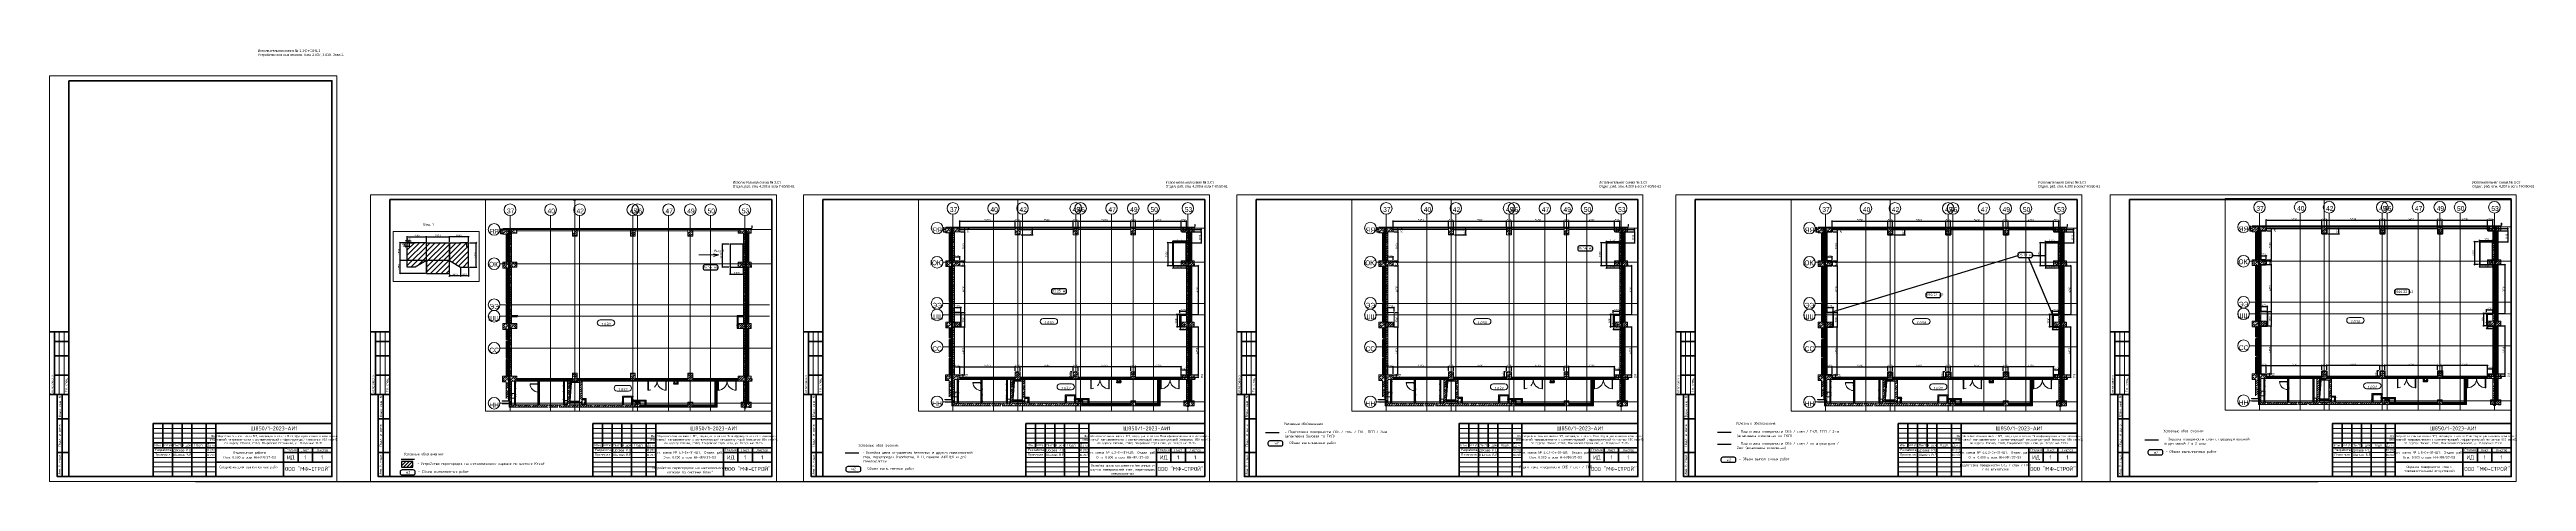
# Paper-space layout '1.030' of a CAD drawing. Header units: millimetres. Extents: x -1189 to 1373, y 120 to 567.
# The model-space entities are those that its viewports show. They can reach past a viewport. Long polylines and large blocks are cut down to what shows.
import ezdxf
from ezdxf.enums import TextEntityAlignment as Align

# ---------------------------------------------------------------- set-up
doc = ezdxf.new("R2018")
doc.units = ezdxf.units.MM
doc.linetypes.add('50_200_ШТРИХ_1Т_ш5_п1_п1_', pattern=[1400, 1000, -200, 0, -200])
doc.linetypes.add('IMPORT-Разомкнутая', pattern=[211666.660309, 126999.998093, -84666.662216])
for name, color, linetype, lineweight, true_color in [('A-AREA-IDEN-1', 7, 'Continuous', 9, 0xaaaaaa), ('A-GENM-1', 7, 'Continuous', 9, 0xaaaaaa), ('A-GENM-2', 7, 'Continuous', 20, 0xaaaaaa), ('A-WALL-1', 7, 'Continuous', 5, 0x77b143), ('I-WALL-2', 7, 'Continuous', 5, 0xff7d7d), ('M-EQPM-1', 7, 'Continuous', 9, 0xaaaaaa), ('M-EQPM-2', 7, 'Continuous', 9, 0xe2e2e2), ('Оси-1', 7, 'Continuous', 20, 0xaaaaaa), ('Оси-2', 7, 'Continuous', 9, 0xaaaaaa), ('Оси-3', 7, '50_200_ШТРИХ_1Т_ш5_п1_п1_', 9, 0xaaaaaa)]:
    doc.layers.add(name, color=color, linetype=linetype, lineweight=lineweight, true_color=true_color)
for name, color, linetype, lineweight in [('A-CLNG', 7, 'Continuous', 9), ('A-DETL-1', 7, 'IMPORT-Разомкнутая', 5), ('A-DETL-5', 7, '50_200_ШТРИХ_1Т_ш5_п1_п1_', 5), ('A-DOOR', 7, 'Continuous', 9), ('A-DOOR-1', 7, 'Continuous', 5), ('A-DOOR-FRAM', 7, 'Continuous', 9), ('A-DOOR-FRAM-1', 7, 'Continuous', 5), ('A-FLOR', 7, 'Continuous', 9), ('A-GLAZ-CWMG', 7, 'Continuous', 9), ('A-GLAZ-CWMG-1', 7, 'Continuous', 20), ('A-WALL', 7, 'Continuous', 5), ('A-WALL-FNSH-1', 7, 'Continuous', 5), ('I-WALL', 7, 'Continuous', 5), ('S-COLS', 7, 'Continuous', 9), ('S-COLS-1', 7, 'Continuous', 5), ('Размеры', 7, 'Continuous', 15)]:
    doc.layers.add(name, color=color, linetype=linetype, lineweight=lineweight)
doc.layers.add('Условные обозначения', color=90, linetype='Continuous')
doc.layers.add('Штриховка', color=7, linetype='Continuous')
doc.styles.add('Arial', font='arial.ttf', dxfattribs={"width": 0.9, "height": 500})
doc.styles.add('ISOCPEUR_I', font='isocpeui.ttf', dxfattribs={"height": 300})
doc.styles.get("Standard").update_dxf_attribs({"font": 'arial.ttf'})
doc.styles.add('СПДС', font='isocpeur.ttf', dxfattribs={"width": 0.9})
doc.dimstyles.new('Размера А3', dxfattribs={"dimtxt": 200, "dimasz": 100, "dimexe": 70, "dimexo": 100, "dimgap": 20, "dimtad": 1, "dimdec": 0, "dimrnd": 10, "dimzin": 0, "dimdsep": 46, "dimtxsty": 'СПДС', "dimblk": 'ARROWHEAD_6', "dimcen": 1, "dimclrd": 256, "dimclre": 256, "dimclrt": 256, "dimazin": 0, "dimtfac": 1, "dimtdec": 0, "dimtmove": 2, "dimatfit": 3, "dimfxl": 1, "dimtolj": 1, "dimtzin": 0, "dimarcsym": 0})
pattern_1 = [(45, (669536.4, 5956.26), (-228.0985, 228.0985), []), (45, (669764.5, 5956.26), (-228.0985, 228.0985), [403.225, -80.645, 6.706, -73.939])]
pattern_2 = [(135, (669536.41, 5956.26), (-70.71068, -70.71068), [])]
pattern_3 = [(45, (-821.384, 189.685), (-14.1421, 14.1421), []), (135, (-821.384, 189.685), (-14.1421, -14.1421), [])]
pattern_4 = [(135, (1301.41, 189.685), (-14.1421, -14.1421), []), (225, (1301.41, 189.685), (14.1421, -14.1421), [])]
pattern_5 = [(45, (669536.41, 5956.26), (-70.71068, 70.71068), [])]
pattern_6 = [(0, (669536.41, 5956.26), (406.4, 101.6), [6.706, -298.094, 6.706, -298.094, -1625.6]), (0, (669536.41, 5956.26), (406.4, 101.6), [-609.6, 6.706, -602.894, 6.706, -298.094, -711.2]), (0, (669536.41, 5956.26), (406.4, 101.6), [-1524, 6.706, -196.494, 6.706, -501.294]), (120, (669688.81, 6007.06), (-291.18818, 301.15272), [6.706, -298.094, 6.706, -298.094, -1625.6]), (120, (669688.81, 6007.06), (-291.18818, 301.15272), [-609.6, 6.706, -602.894, 6.706, -298.094, -711.2]), (120, (669688.81, 6007.06), (-291.18818, 301.15272), [-1524, 6.706, -196.494, 6.706, -501.294]), (240, (669739.61, 6210.26), (-115.21182, -402.75272), [6.706, -298.094, 6.706, -298.094, -1625.6]), (240, (669739.61, 6210.26), (-115.21182, -402.75272), [-609.6, 6.706, -602.894, 6.706, -298.094, -711.2]), (240, (669739.61, 6210.26), (-115.21182, -402.75272), [-1524, 6.706, -196.494, 6.706, -501.294])]
pattern_7 = [(45, (669536.41, 5956.26), (-169.7056, 169.7056), [])]
pattern_8 = [(45, (669536.41, 5956.26), (-141.42136, 141.42136), []), (135, (669536.41, 5956.26), (-141.42136, -141.42136), [])]
pattern_9 = [(45, (752642.6, 6101.08), (-228.0985, 228.0985), []), (45, (752870.7, 6101.08), (-228.0985, 228.0985), [403.225, -80.645, 6.706, -73.939])]
pattern_10 = [(135, (752642.59, 6101.08), (-70.71068, -70.71068), [])]
pattern_11 = [(45, (752642.59, 6101.08), (-70.71068, 70.71068), [])]
pattern_12 = [(0, (752642.59, 6101.08), (406.4, 101.6), [6.706, -298.094, 6.706, -298.094, -1625.6]), (0, (752642.59, 6101.08), (406.4, 101.6), [-609.6, 6.706, -602.894, 6.706, -298.094, -711.2]), (0, (752642.59, 6101.08), (406.4, 101.6), [-1524, 6.706, -196.494, 6.706, -501.294]), (120, (752794.99, 6151.88), (-291.18818, 301.15272), [6.706, -298.094, 6.706, -298.094, -1625.6]), (120, (752794.99, 6151.88), (-291.18818, 301.15272), [-609.6, 6.706, -602.894, 6.706, -298.094, -711.2]), (120, (752794.99, 6151.88), (-291.18818, 301.15272), [-1524, 6.706, -196.494, 6.706, -501.294]), (240, (752845.79, 6355.08), (-115.21182, -402.75272), [6.706, -298.094, 6.706, -298.094, -1625.6]), (240, (752845.79, 6355.08), (-115.21182, -402.75272), [-609.6, 6.706, -602.894, 6.706, -298.094, -711.2]), (240, (752845.79, 6355.08), (-115.21182, -402.75272), [-1524, 6.706, -196.494, 6.706, -501.294])]
pattern_13 = [(45, (752642.6, 6101.08), (-169.7056, 169.7056), [])]
pattern_14 = [(45, (752642.6, 6101.08), (-141.42136, 141.42136), []), (135, (752642.6, 6101.08), (-141.42136, -141.42136), [])]

# ---------------------------------------------------------------- blocks, each defined once
blk = doc.blocks.new('*U10')
at = {"lineweight": 0}
blk.add_lwpolyline([(-415, -5), (5, -5), (5, 292), (-415, 292)], close=True, dxfattribs=at)
at = {"color": 0, "linetype": 'Continuous', "lineweight": 50}
blk.add_lwpolyline([(-395, 287), (0, 287), (0, 0), (-395, 0)], close=True, dxfattribs=at)
at = {"lineweight": 35}
for points in [[(-395, 150), (-415, 150)], [(-410, 85), (-410, 150)], [(-395, 140), (-410, 140)], [(-395, 125), (-410, 125)], [(-395, 105), (-410, 105)], [(-395, 85), (-415, 85)], [(-395, 85), (-407, 85), (-407, 0), (-395, 0)], [(-402, 0), (-402, 85)], [(-395, 60), (-407, 60)], [(-175, 55), (-175, 30)], [(-165, 55), (-165, 0)], [(-155, 55), (-155, 30)], [(-145, 55), (-145, 0)], [(-130, 55), (-130, 0)], [(-120, 55), (-120, 0)], [(-185, 35), (-120, 35)], [(-185, 30), (0, 30)], [(-120, 45), (0, 45)], [(-50, 30), (-50, 0)], [(-35, 30), (-35, 15)], [(-20, 30), (-20, 15)], [(-395, 25), (-407, 25)], [(-120, 15), (0, 15)], [(-50, 25), (0, 25)]]:
    blk.add_lwpolyline(points, dxfattribs=at)
at = {"lineweight": 18}
for points in [[(-405, 85), (-405, 150)], [(-400, 85), (-400, 150)], [(-185, 50), (-120, 50)], [(-185, 45), (-120, 45)], [(-185, 40), (-120, 40)], [(-185, 25), (-120, 25)], [(-185, 20), (-120, 20)], [(-185, 15), (-120, 15)], [(-185, 10), (-120, 10)], [(-185, 5), (-120, 5)]]:
    blk.add_lwpolyline(points, dxfattribs=at)
at = {"lineweight": 35}
blk.add_lwpolyline([(-185, 0), (0, 0), (0, 55), (-185, 55)], close=True, dxfattribs=at)
at = {"lineweight": 0}
blk.add_lwpolyline([(0, -5), (5, -5), (5, 0)], dxfattribs=at)
at = {"lineweight": -2, "char_height": 2.5, "attachment_point": 5, "rotation": 90, "style": 'СПДС'}
for s, insert, width in [('Согласовано', (-412.5, 95), 19.991), ('Взам. инв. N', (-404.5, 72.5), 24.991), ('Гл. спец.', (-397.5, 95), 19.991), ('Подл. и дата', (-404.5, 42.5), 34.991), ('Инв. N подл.', (-404.5, 12.5), 24.991)]:
    blk.add_mtext(s, dxfattribs=dict(at, insert=insert, width=width))
at = {"lineweight": -2, "char_height": 2.5, "style": 'СПДС'}
for s, insert, width, attachment_point in [('Разработал', (-183.1, 27.5), 17.953, 4), ('Изм.', (-180, 32.5), 10, 5), ('Кол.уч.', (-170, 32.5), 10, 5), ('Лист', (-160, 32.5), 10, 5), ('N док.', (-150, 32.5), 10, 5), ('Подп.', (-137.5, 32.5), 15, 5), ('Дата', (-125, 32.5), 10, 5), ('Стадия', (-42.5, 27.5), 15, 5), ('Лист', (-27.5, 27.5), 15, 5), ('Листов', (-10, 27.5), 20, 5), ('Проверил', (-183.1, 22.5), 17.953, 4)]:
    blk.add_mtext(s, dxfattribs=dict(at, insert=insert, width=width, attachment_point=attachment_point))
at = {"insert": (-119.3, 43.2), "char_height": 2.2, "attachment_point": 1, "style": 'СПДС'}
blk.add_mtext_dynamic_manual_height_columns('\\pxqc;Общеобразовательная школа №1, входящая в состав Многофункционального комплекса спортивной направленности с соответствующей инфраструктурой (емкостью 850 мест)½ \\Pпо адресу: Москва, СЗАО, Покровское‐Стрешнево, уч. Владение 71/14', width=118.293, gutter_width=0, heights=[12.8], dxfattribs=at)
at = {"lineweight": 30, "width": 0.9, "flags": 104}
blk.add_attdef('ШАПКА', text='', height=3, dxfattribs=at).set_placement((-135, 281), align=Align.MIDDLE_CENTER)
at = {"style": 'СПДС'}
for tag, height, p in [('ШИФР_ПРОЕКТА', 4, (-60, 50)), ('НАИМЕНОВАНИЕ_ОБЪЕКТА', 2.5, (-85, 25)), ('НАИМЕНОВАНИЕ_ОБЪЕКТА2', 2.5, (-85, 20)), ('НАИМЕНОВАНИЕ_ЧЕРТЕЖА2', 2.5, (-85, 5)), ('НАИМЕНОВАНИЕ_ЧЕРТЕЖА1', 2.5, (-85, 10)), ('ОРГАНИЗАЦИЯ_РАЗРАБОТЧИК1', 4, (-25, 8.1)), ('СТАДИЯ', 4, (-42.5, 20)), ('ЛИСТ_первый', 4, (-27.5, 20)), ('ЛИСТОВ', 4, (-10, 20))]:
    blk.add_attdef(tag, text='', height=height, dxfattribs=at).set_placement(p, align=Align.MIDDLE_CENTER)
for tag, p in [('РАЗРАБОТЧИК', (-164, 27.5)), ('РУК.ГРУППЫ', (-164, 22.5))]:
    blk.add_attdef(tag, text='', height=2.5, dxfattribs=at).set_placement(p, align=Align.MIDDLE_LEFT)
at = {"style": 'СПДС', "width": 0.9}
for p in [(-129.6, 26.4), (-129.6, 21.4)]:
    blk.add_attdef('ДАТА', p, '', height=2.3, dxfattribs=at)
blk = doc.blocks.new('*U11')
at = {"lineweight": 0}
blk.add_lwpolyline([(-292, -5), (5, -5), (5, 415), (-292, 415)], close=True, dxfattribs=at)
at = {"color": 0, "linetype": 'Continuous', "lineweight": 50}
blk.add_lwpolyline([(-272, 410), (0, 410), (0, 0), (-272, 0)], close=True, dxfattribs=at)
at = {"lineweight": 35}
for points in [[(-272, 150), (-292, 150)], [(-287, 85), (-287, 150)], [(-272, 140), (-287, 140)], [(-272, 125), (-287, 125)], [(-272, 105), (-287, 105)], [(-272, 85), (-292, 85)], [(-272, 85), (-284, 85), (-284, 0), (-272, 0)], [(-279, 0), (-279, 85)], [(-272, 60), (-284, 60)], [(-175, 55), (-175, 30)], [(-165, 55), (-165, 0)], [(-155, 55), (-155, 30)], [(-145, 55), (-145, 0)], [(-130, 55), (-130, 0)], [(-120, 55), (-120, 0)], [(-185, 35), (-120, 35)], [(-185, 30), (0, 30)], [(-120, 45), (0, 45)], [(-50, 30), (-50, 0)], [(-35, 30), (-35, 15)], [(-20, 30), (-20, 15)], [(-272, 25), (-284, 25)], [(-120, 15), (0, 15)], [(-50, 25), (0, 25)]]:
    blk.add_lwpolyline(points, dxfattribs=at)
at = {"lineweight": 18}
for points in [[(-282, 85), (-282, 150)], [(-277, 85), (-277, 150)], [(-185, 50), (-120, 50)], [(-185, 45), (-120, 45)], [(-185, 40), (-120, 40)], [(-185, 25), (-120, 25)], [(-185, 20), (-120, 20)], [(-185, 15), (-120, 15)], [(-185, 10), (-120, 10)], [(-185, 5), (-120, 5)]]:
    blk.add_lwpolyline(points, dxfattribs=at)
at = {"lineweight": 35}
blk.add_lwpolyline([(-185, 0), (0, 0), (0, 55), (-185, 55)], close=True, dxfattribs=at)
at = {"lineweight": 0}
blk.add_lwpolyline([(0, -5), (5, -5), (5, 0)], dxfattribs=at)
at = {"lineweight": -2, "char_height": 2.5, "attachment_point": 5, "rotation": 90, "style": 'СПДС'}
for s, insert, width in [('Согласовано', (-289.5, 95), 19.991), ('Взам. инв. N', (-281.5, 72.5), 24.991), ('Гл. спец.', (-274.5, 95), 19.991), ('Подл. и дата', (-281.5, 42.5), 34.991), ('Инв. N подл.', (-281.5, 12.5), 24.991)]:
    blk.add_mtext(s, dxfattribs=dict(at, insert=insert, width=width))
at = {"lineweight": -2, "char_height": 2.5, "style": 'СПДС'}
for s, insert, width, attachment_point in [('Разработал', (-183.1, 27.5), 17.953, 4), ('Изм.', (-180, 32.5), 10, 5), ('Кол.уч.', (-170, 32.5), 10, 5), ('Лист', (-160, 32.5), 10, 5), ('N док.', (-150, 32.5), 10, 5), ('Подп.', (-137.5, 32.5), 15, 5), ('Дата', (-125, 32.5), 10, 5), ('Стадия', (-42.5, 27.5), 15, 5), ('Лист', (-27.5, 27.5), 15, 5), ('Листов', (-10, 27.5), 20, 5), ('Проверил', (-183.1, 22.5), 17.953, 4)]:
    blk.add_mtext(s, dxfattribs=dict(at, insert=insert, width=width, attachment_point=attachment_point))
at = {"insert": (-119.3, 43.2), "char_height": 2.2, "attachment_point": 1, "style": 'СПДС'}
blk.add_mtext_dynamic_manual_height_columns('\\pxqc;Общеобразовательная школа №1, входящая в состав Многофункционального комплекса спортивной направленности с соответствующей инфраструктурой (емкостью 850 мест)½ \\Pпо адресу: Москва, СЗАО, Покровское‐Стрешнево, уч. Владение 71/14', width=118.293, gutter_width=0, heights=[12.8], dxfattribs=at)
at = {"lineweight": 30, "width": 0.9, "flags": 104}
blk.add_attdef('ШАПКА', text='', height=3, dxfattribs=at).set_placement((-135, 281), align=Align.MIDDLE_CENTER)
at = {"style": 'СПДС'}
for tag, height, p in [('ШИФР_ПРОЕКТА', 4, (-60, 50)), ('НАИМЕНОВАНИЕ_ОБЪЕКТА', 2.5, (-85, 25)), ('НАИМЕНОВАНИЕ_ОБЪЕКТА2', 2.5, (-85, 20)), ('НАИМЕНОВАНИЕ_ЧЕРТЕЖА2', 2.5, (-85, 5)), ('НАИМЕНОВАНИЕ_ЧЕРТЕЖА1', 2.5, (-85, 10)), ('ОРГАНИЗАЦИЯ_РАЗРАБОТЧИК1', 4, (-25, 8.1)), ('СТАДИЯ', 4, (-42.5, 20)), ('ЛИСТ_первый', 4, (-27.5, 20)), ('ЛИСТОВ', 4, (-10, 20))]:
    blk.add_attdef(tag, text='', height=height, dxfattribs=at).set_placement(p, align=Align.MIDDLE_CENTER)
for tag, p in [('РАЗРАБОТЧИК', (-164, 27.5)), ('РУК.ГРУППЫ', (-164, 22.5))]:
    blk.add_attdef(tag, text='', height=2.5, dxfattribs=at).set_placement(p, align=Align.MIDDLE_LEFT)
at = {"style": 'СПДС', "width": 0.9}
for p in [(-129.6, 26.4), (-129.6, 21.4)]:
    blk.add_attdef('ДАТА', p, '', height=2.3, dxfattribs=at)
blk = doc.blocks.new('BSC_Колонна _Прямоугольная - 500х800-V9-АИ_План потолка_1 этаж')
at = {"layer": 'S-COLS-1'}
h = blk.add_hatch(dxfattribs=at)
h.set_pattern_fill('FP_17', color=256, style=0, pattern_type=2)
h.set_pattern_definition([(315, (-85431.04, 50600), (228.0985, 228.0985), []), (315, (-85431.04, 50371.9), (228.0985, 228.0985), [403.225, -80.645, 6.706, -73.939])])
h.paths.add_polyline_path([(-250, 382), (-250, -400), (250, -400), (250, 400), (-250, 400)])
for p, q in [((-250, 400), (250, 400)), ((-250, -400), (-250, 400)), ((250, 400), (250, -400)), ((250, -400), (-250, -400))]:
    blk.add_line(p, q, dxfattribs=at)
blk = doc.blocks.new('110_Дверь_СКБ_2Ст - СОШ_Д-22_1_Дв_2000x2100h_Физкультурный зал_ Зал для хореографии_ Снарядная_ Инвентарная_EI30-25959718-АИ_План потолка_1 этаж')
at = {"layer": 'A-DOOR-FRAM-1'}
h = blk.add_hatch(dxfattribs=at)
h.set_pattern_fill('FP_109', color=256, style=0, pattern_type=2)
h.set_pattern_definition(pattern_3)
h.paths.add_polyline_path([(-987.5, 125), (-987.5, -125), (-962.5, -125), (-962.5, 125)])
h = blk.add_hatch(dxfattribs=at)
h.set_pattern_fill('FP_110', color=256, style=0, pattern_type=2)
h.set_pattern_definition(pattern_4)
h.paths.add_polyline_path([(1012.5, 125), (987.5, 125), (987.5, -125), (1012.5, -125), (1012.5, -60.4)])
at = {"layer": 'A-DOOR'}
for p, q in [((-937.5, 1075), (-937.5, 125)), ((-887.5, 1075), (-937.5, 1075)), ((-937.5, 125), (-887.5, 125)), ((-887.5, 125), (-887.5, 1075)), ((962.5, 1075), (912.5, 1075)), ((912.5, 1075), (912.5, 125)), ((912.5, 125), (962.5, 125)), ((962.5, 125), (962.5, 1075))]:
    blk.add_line(p, q, dxfattribs=at)
at = {"layer": 'A-DOOR-1'}
for centre, start, end in [((-937.5, 125), 360, 90), ((962.5, 125), 90, 180)]:
    blk.add_arc(centre, 950, start, end, dxfattribs=at)
at = {"layer": 'A-DOOR-FRAM'}
for p, q in [((-947.5, 133), (-1017.5, 133)), ((-1017.5, 133), (-1017.5, 125)), ((-1017.5, 125), (-947.5, 125)), ((-962.5, 125), (-987.5, 125)), ((-987.5, 125), (-987.5, -125)), ((-937.5, 125), (-962.5, 125)), ((-962.5, 125), (-962.5, 45)), ((-962.5, -125), (-962.5, 125)), ((-962.5, 45), (-927.5, 45)), ((-947.5, 45), (-962.5, 45)), ((-962.5, 45), (-962.5, -125)), ((-947.5, 125), (-947.5, 133)), ((-947.5, -125), (-947.5, 45)), ((-937.5, 75), (-937.5, 125)), ((-927.5, 75), (-937.5, 75)), ((-927.5, 45), (-927.5, 75)), ((962.5, 75), (952.5, 75)), ((952.5, 75), (952.5, 45)), ((952.5, 45), (987.5, 45)), ((962.5, 125), (962.5, 75)), ((987.5, 125), (962.5, 125)), ((1042.5, 133), (972.5, 133)), ((972.5, 133), (972.5, 125)), ((972.5, 125), (1042.5, 125)), ((987.5, 45), (972.5, 45)), ((972.5, 45), (972.5, -125)), ((987.5, 45), (987.5, 125)), ((1012.5, 125), (987.5, 125)), ((987.5, 125), (987.5, -125)), ((987.5, -125), (987.5, 45)), ((1012.5, -125), (1012.5, 125)), ((1042.5, 125), (1042.5, 133)), ((-947.5, -125), (-1017.5, -125)), ((-1017.5, -125), (-1017.5, -133)), ((-1017.5, -133), (-947.5, -133)), ((-987.5, -125), (-962.5, -125)), ((-962.5, -125), (-947.5, -125)), ((-947.5, -133), (-947.5, -125)), ((1042.5, -125), (972.5, -125)), ((972.5, -125), (972.5, -133)), ((972.5, -125), (987.5, -125)), ((972.5, -133), (1042.5, -133)), ((987.5, -125), (1012.5, -125)), ((1042.5, -133), (1042.5, -125))]:
    blk.add_line(p, q, dxfattribs=at)
blk = doc.blocks.new('110_Дверь_СКБ_2Ст - СОШ_Д-22_1_Дв_2000x2100h_Физкультурный зал_ Зал для хореографии_ Снарядная_ Инвентарная_EI30-25959547-АИ_План потолка_1 этаж')
at = {"layer": 'A-DOOR-FRAM-1'}
h = blk.add_hatch(dxfattribs=at)
h.set_pattern_fill('FP_109', color=256, style=0, pattern_type=2)
h.set_pattern_definition(pattern_3)
h.paths.add_polyline_path([(-987.5, 125), (-987.5, -125), (-962.5, -125), (-962.5, 125)])
h = blk.add_hatch(dxfattribs=at)
h.set_pattern_fill('FP_110', color=256, style=0, pattern_type=2)
h.set_pattern_definition(pattern_4)
h.paths.add_polyline_path([(987.5, 125), (987.5, -125), (1012.5, -125), (1012.5, 125)])
at = {"layer": 'A-DOOR'}
for p, q in [((-937.5, 1075), (-937.5, 125)), ((-887.5, 1075), (-937.5, 1075)), ((-937.5, 125), (-887.5, 125)), ((-887.5, 125), (-887.5, 1075)), ((962.5, 1075), (912.5, 1075)), ((912.5, 1075), (912.5, 125)), ((912.5, 125), (962.5, 125)), ((962.5, 125), (962.5, 1075))]:
    blk.add_line(p, q, dxfattribs=at)
at = {"layer": 'A-DOOR-1'}
for centre, start, end in [((-937.5, 125), 360, 90), ((962.5, 125), 136.726962, 180), ((962.5, 125), 90, 109.435253)]:
    blk.add_arc(centre, 950, start, end, dxfattribs=at)
at = {"layer": 'A-DOOR-FRAM'}
for p, q in [((-947.5, 133), (-1017.5, 133)), ((-1017.5, 133), (-1017.5, 125)), ((-1017.5, 125), (-947.5, 125)), ((-962.5, 125), (-987.5, 125)), ((-987.5, 125), (-987.5, -125)), ((-937.5, 125), (-962.5, 125)), ((-962.5, 125), (-962.5, 45)), ((-962.5, -125), (-962.5, 125)), ((-962.5, 45), (-927.5, 45)), ((-947.5, 45), (-962.5, 45)), ((-962.5, 45), (-962.5, -125)), ((-947.5, 125), (-947.5, 133)), ((-947.5, -125), (-947.5, 45)), ((-937.5, 75), (-937.5, 125)), ((-927.5, 75), (-937.5, 75)), ((-927.5, 45), (-927.5, 75)), ((962.5, 75), (952.5, 75)), ((952.5, 75), (952.5, 45)), ((952.5, 45), (987.5, 45)), ((962.5, 125), (962.5, 75)), ((987.5, 125), (962.5, 125)), ((1042.5, 133), (972.5, 133)), ((972.5, 133), (972.5, 125)), ((972.5, 125), (1042.5, 125)), ((987.5, 45), (972.5, 45)), ((972.5, 45), (972.5, -125)), ((987.5, 45), (987.5, 125)), ((1012.5, 125), (987.5, 125)), ((987.5, 125), (987.5, -125)), ((987.5, -125), (987.5, 45)), ((1012.5, -125), (1012.5, 125)), ((1042.5, 125), (1042.5, 133)), ((-947.5, -125), (-1017.5, -125)), ((-1017.5, -125), (-1017.5, -133)), ((-1017.5, -133), (-947.5, -133)), ((-987.5, -125), (-962.5, -125)), ((-962.5, -125), (-947.5, -125)), ((-947.5, -133), (-947.5, -125)), ((1042.5, -125), (972.5, -125)), ((972.5, -125), (972.5, -133)), ((972.5, -125), (987.5, -125)), ((972.5, -133), (1042.5, -133)), ((987.5, -125), (1012.5, -125)), ((1042.5, -133), (1042.5, -125))]:
    blk.add_line(p, q, dxfattribs=at)
blk = doc.blocks.new('110_Дверь_СКБ_1Ст1 - СОШ_Д-24_Дв_950x2100h_С_У и душ в комнате инструктора_ С_У медблока_ С_У персонала пищеблок-25939817-АИ_План потолка_1 этаж')
at = {"layer": 'A-DOOR-1'}
h = blk.add_hatch(dxfattribs=at)
h.set_pattern_fill('FP_117', color=256, style=0, pattern_type=2)
h.set_pattern_definition([(45, (-296.384, 134.685), (-14.1421, 14.1421), []), (135, (-296.384, 134.685), (-14.1421, -14.1421), [])])
h.paths.add_polyline_path([(-462.5, -40), (-437.5, -40), (-437.5, 40), (-462.5, 40)])
at = {"layer": 'A-DOOR-FRAM-1'}
h = blk.add_hatch(dxfattribs=at)
h.set_pattern_fill('FP_118', color=256, style=0, pattern_type=2)
h.set_pattern_definition([(135, (1826.41, 134.685), (-14.14214, -14.14214), []), (225, (1826.41, 134.685), (14.14214, -14.14214), [])])
h.paths.add_polyline_path([(462.5, -40), (487.5, -40), (487.5, 40), (462.5, 40)])
at = {"layer": 'A-DOOR'}
for p, q in [((437.5, 890), (397.5, 890)), ((397.5, 890), (397.5, 40)), ((397.5, 40), (437.5, 40)), ((437.5, 40), (437.5, 890))]:
    blk.add_line(p, q, dxfattribs=at)
at = {"layer": 'A-DOOR-1'}
blk.add_arc((437.5, 40), 850, 90, 180, dxfattribs=at)
at = {"layer": 'A-DOOR-FRAM'}
for p, q in [((-437.5, 40), (-462.5, 40)), ((-462.5, 40), (-462.5, -40)), ((-412.5, 40), (-437.5, 40)), ((-437.5, 40), (-437.5, -40)), ((-437.5, -40), (-437.5, 40)), ((-412.5, 0), (-412.5, 40)), ((-402.5, 0), (-412.5, 0)), ((-402.5, -40), (-402.5, 0)), ((437.5, 0), (427.5, 0)), ((427.5, 0), (427.5, -40)), ((437.5, 40), (437.5, 0)), ((462.5, 40), (437.5, 40)), ((462.5, -40), (462.5, 40)), ((487.5, 40), (462.5, 40)), ((462.5, 40), (462.5, -40)), ((487.5, -40), (487.5, 40)), ((-462.5, -40), (-437.5, -40)), ((-437.5, -40), (-402.5, -40)), ((427.5, -40), (462.5, -40)), ((462.5, -40), (487.5, -40))]:
    blk.add_line(p, q, dxfattribs=at)
blk = doc.blocks.new('Канал вертикальный прямоугольный - Шахта - значок проема-25054684-АИ_План потолка_1 этаж')
at = {"layer": 'M-EQPM-2'}
blk.add_hatch(color=256, dxfattribs=at).paths.add_polyline_path([(-500, -1220), (-328, 1048), (500, 1220), (-500, 1220), (-500, -920)])
at = {"layer": 'M-EQPM-1'}
for p, q in [((-500, -1220), (-500, 1220)), ((-500, 1220), (500, 1220)), ((-328, 1048), (-500, -1220)), ((-328, 1048), (500, 1220)), ((500, 1220), (500, -1220)), ((500, -1220), (-500, -1220))]:
    blk.add_line(p, q, dxfattribs=at)
blk = doc.blocks.new('Прямоугольный импост - Импост структурный с накладкой - 180мм-22437156-АИ_План потолка_1 этаж')
at = {"layer": 'A-GLAZ-CWMG-1'}
for p, q in [((0, 17), (-50, 17)), ((-50, 17), (-50, 0)), ((-50, 0), (-40, 0)), ((-40, 0), (-40, -40)), ((-10, 0), (0, 0)), ((-10, -40), (-10, 0)), ((0, 0), (0, 17)), ((-40, -40), (-50, -40)), ((-50, -40), (-50, -180)), ((-50, -180), (0, -180)), ((0, -40), (-10, -40)), ((0, -180), (0, -40))]:
    blk.add_line(p, q, dxfattribs=at)
blk = doc.blocks.new('BSC_Колонна _Прямоугольная - 500х800-V294-АИ_План потолка_1 этаж')
at = {"layer": 'S-COLS-1'}
h = blk.add_hatch(dxfattribs=at)
h.set_pattern_fill('FP_185', color=256, style=0, pattern_type=2)
h.set_pattern_definition([(315, (-81931.04, 50600), (228.0985, 228.0985), []), (315, (-81931.04, 50371.9), (228.0985, 228.0985), [403.225, -80.645, 6.706, -73.939])])
h.paths.add_polyline_path([(-250, 400), (-250, -400), (250, -400), (250, 400), (189, 400)])
for p, q in [((-250, 400), (250, 400)), ((-250, -400), (-250, 400)), ((250, 400), (250, -400)), ((250, -400), (-250, -400))]:
    blk.add_line(p, q, dxfattribs=at)
blk = doc.blocks.new('BSC_Колонна _Прямоугольная - 500х800-V295-АИ_План потолка_1 этаж')
at = {"layer": 'S-COLS-1'}
h = blk.add_hatch(dxfattribs=at)
h.set_pattern_fill('FP_186', color=256, style=0, pattern_type=2)
h.set_pattern_definition([(315, (-75581.04, 50600), (228.0985, 228.0985), []), (315, (-75581.04, 50371.9), (228.0985, 228.0985), [403.225, -80.645, 6.706, -73.939])])
h.paths.add_polyline_path([(-250, 400), (-250, -400), (250, -400), (250, 400)])
for p, q in [((-250, 400), (250, 400)), ((-250, -400), (-250, 400)), ((250, 400), (250, -400)), ((250, -400), (-250, -400))]:
    blk.add_line(p, q, dxfattribs=at)
blk = doc.blocks.new('BSC_Колонна _Прямоугольная - 500х500-V297-АИ_План потолка_1 этаж')
at = {"layer": 'S-COLS-1'}
h = blk.add_hatch(dxfattribs=at)
h.set_pattern_fill('FP_188', color=256, style=0, pattern_type=2)
h.set_pattern_definition([(45, (-63500, -67431.04), (-228.0985, 228.0985), []), (45, (-63271.9, -67431.04), (-228.0985, 228.0985), [403.225, -80.645, 6.706, -73.939])])
h.paths.add_polyline_path([(250, -250), (250, 250), (-250, 250), (-250, -250)])
for p, q in [((-250, 250), (250, 250)), ((-250, -250), (-250, 250)), ((250, 250), (250, -250)), ((250, -250), (-250, -250))]:
    blk.add_line(p, q, dxfattribs=at)
blk = doc.blocks.new('BSC_Колонна _Прямоугольная - 500х800-V298-АИ_План потолка_1 этаж')
at = {"layer": 'S-COLS-1'}
h = blk.add_hatch(dxfattribs=at)
h.set_pattern_fill('FP_189', color=256, style=0, pattern_type=2)
h.set_pattern_definition([(315, (-81931.04, 74300), (228.0985, 228.0985), []), (315, (-81931.04, 74071.9), (228.0985, 228.0985), [403.225, -80.645, 6.706, -73.939])])
h.paths.add_polyline_path([(-250, -400), (250, -400), (250, 400), (-250, 400), (-250, -150)])
for p, q in [((-250, 400), (250, 400)), ((-250, -400), (-250, 400)), ((250, 400), (250, -400)), ((250, -400), (-250, -400))]:
    blk.add_line(p, q, dxfattribs=at)
blk = doc.blocks.new('BSC_Колонна _Прямоугольная - 500х800-V299-АИ_План потолка_1 этаж')
at = {"layer": 'S-COLS-1'}
h = blk.add_hatch(dxfattribs=at)
h.set_pattern_fill('FP_190', color=256, style=0, pattern_type=2)
h.set_pattern_definition([(315, (-75581.04, 74300), (228.0985, 228.0985), []), (315, (-75581.04, 74071.9), (228.0985, 228.0985), [403.225, -80.645, 6.706, -73.939])])
h.paths.add_polyline_path([(-250, -364), (-250, -400), (250, -400), (250, 400), (-250, 400), (-250, -150)])
for p, q in [((-250, 400), (250, 400)), ((-250, -400), (-250, 400)), ((250, 400), (250, -400)), ((250, -400), (-250, -400))]:
    blk.add_line(p, q, dxfattribs=at)
blk = doc.blocks.new('BSC_Колонна _Прямоугольная - 500х800-V300-АИ_План потолка_1 этаж')
at = {"layer": 'S-COLS-1'}
h = blk.add_hatch(dxfattribs=at)
h.set_pattern_fill('FP_191', color=256, style=0, pattern_type=2)
h.set_pattern_definition([(315, (-70130.7, 74300), (228.0985, 228.0985), []), (315, (-70130.7, 74071.9), (228.0985, 228.0985), [403.225, -80.645, 6.706, -73.939])])
h.paths.add_polyline_path([(-250, -124), (-250, -400), (250, -400), (250, 400), (-250, 400), (-250, -16)])
for p, q in [((-250, 400), (250, 400)), ((-250, -400), (-250, 400)), ((250, 400), (250, -400)), ((250, -400), (-250, -400))]:
    blk.add_line(p, q, dxfattribs=at)
blk = doc.blocks.new('Канал вертикальный прямоугольный - Шахта - значок проема-24087344-АИ_План потолка_1 этаж')
at = {"layer": 'M-EQPM-2'}
blk.add_hatch(color=256, dxfattribs=at).paths.add_polyline_path([(-150, 250), (-150, -250), (-110, 210), (150, 250), (-110, 250)])
at = {"layer": 'M-EQPM-1'}
for p, q in [((-150, -250), (-150, 250)), ((-150, 250), (150, 250)), ((-110, 210), (-150, -250)), ((-110, 210), (150, 250)), ((150, 250), (150, -250)), ((150, -250), (-150, -250))]:
    blk.add_line(p, q, dxfattribs=at)
blk = doc.blocks.new('Канал вертикальный прямоугольный - Шахта - значок проема-24087354-АИ_План потолка_1 этаж')
at = {"layer": 'M-EQPM-2'}
blk.add_hatch(color=256, dxfattribs=at).paths.add_polyline_path([(10, 100), (-100, 100), (-100, -100), (-80, 80), (100, 100)])
at = {"layer": 'M-EQPM-1'}
for p, q in [((-100, -100), (-100, 100)), ((-100, 100), (100, 100)), ((-80, 80), (-100, -100)), ((-80, 80), (100, 100)), ((100, 100), (100, -100)), ((100, -100), (-100, -100))]:
    blk.add_line(p, q, dxfattribs=at)
blk = doc.blocks.new('Канал вертикальный прямоугольный - Шахта - значок проема-24087384-АИ_План потолка_1 этаж')
at = {"layer": 'M-EQPM-2'}
blk.add_hatch(color=256, dxfattribs=at).paths.add_polyline_path([(-125, -175), (-95, 145), (125, 175), (-125, 175), (-125, -165)])
at = {"layer": 'M-EQPM-1'}
for p, q in [((-125, -175), (-125, 175)), ((-125, 175), (125, 175)), ((-95, 145), (-125, -175)), ((-95, 145), (125, 175)), ((125, 175), (125, -175)), ((125, -175), (-125, -175))]:
    blk.add_line(p, q, dxfattribs=at)
blk = doc.blocks.new('Канал вертикальный прямоугольный - Шахта - значок проема-24087386-АИ_План потолка_1 этаж')
at = {"layer": 'M-EQPM-2'}
blk.add_hatch(color=256, dxfattribs=at).paths.add_polyline_path([(-125, 200), (-125, -200), (-92.5, 167.5), (125, 200), (-92.5, 200)])
at = {"layer": 'M-EQPM-1'}
for p, q in [((-125, -200), (-125, 200)), ((-125, 200), (125, 200)), ((-92.5, 167.5), (-125, -200)), ((-92.5, 167.5), (125, 200)), ((125, 200), (125, -200)), ((125, -200), (-125, -200))]:
    blk.add_line(p, q, dxfattribs=at)
blk = doc.blocks.new('BSC_Колонна _Прямоугольная - 500х500-V395-АИ_План потолка_1 этаж')
at = {"layer": 'S-COLS-1'}
h = blk.add_hatch(dxfattribs=at)
h.set_pattern_fill('FP_253', color=256, style=0, pattern_type=2)
h.set_pattern_definition([(45, (-68950, -67430.7), (-228.0985, 228.0985), []), (45, (-68721.9, -67430.7), (-228.0985, 228.0985), [403.225, -80.645, 6.706, -73.939])])
h.paths.add_polyline_path([(250, -250), (250, 250), (-250, 250), (-250, -250)])
for p, q in [((-250, 250), (250, 250)), ((-250, -250), (-250, 250)), ((250, 250), (250, -250)), ((250, -250), (-250, -250))]:
    blk.add_line(p, q, dxfattribs=at)
blk = doc.blocks.new('Фахверк _газобетон торцы_66 - Фахверк _газобетон торцы_-25511793-АИ_План потолка_1 этаж')
at = {"layer": 'A-GENM-2'}
for p, q in [((89325, 156983), (89325, 156989)), ((89325, 156989), (89406, 156989)), ((89400, 156983), (89325, 156983)), ((89325, 156727), (89325, 156733)), ((89325, 156733), (89400, 156733)), ((89406, 156727), (89325, 156727)), ((89400, 156908), (89400, 156983)), ((89406, 156908), (89400, 156908)), ((89400, 156808), (89406, 156808)), ((89400, 156733), (89400, 156808)), ((89406, 156989), (89406, 156908)), ((89406, 156808), (89406, 156727))]:
    blk.add_line(p, q, dxfattribs=at)
blk = doc.blocks.new('Фахверк 100_16 - Фахверк 100_1-25916431-АИ_План потолка_1 этаж')
at = {"layer": 'A-GENM-2'}
for p, q in [((2175, 81411), (2175, 81466)), ((2175, 81466), (2200, 81466)), ((2180, 81411), (2175, 81411)), ((2200, 81461), (2180, 81461)), ((2180, 81461), (2180, 81411)), ((2280, 81466), (2285, 81466)), ((2280, 81411), (2280, 81461)), ((2285, 81411), (2280, 81411)), ((2285, 81466), (2285, 81411))]:
    blk.add_line(p, q, dxfattribs=at)
blk = doc.blocks.new('Прямоугольный импост - Импост структурный с накладкой - 180мм-20786475-АИ_План потолка_1 этаж')
at = {"layer": 'A-GLAZ-CWMG-1'}
for p, q in [((15, 17), (-25, 17)), ((-25, 17), (-25, 0)), ((-25, 0), (-15, 0)), ((-15, 0), (-15, -40)), ((-15, -40), (-25, -40)), ((-25, -40), (-25, -180)), ((-25, -180), (25, -180)), ((25, -180), (25, -50))]:
    blk.add_line(p, q, dxfattribs=at)
blk = doc.blocks.new('Прямоугольный импост - Импост структурный с накладкой - 180мм-V239-АИ_План потолка_1 этаж')
at = {"layer": 'A-GLAZ-CWMG-1'}
for p, q in [((25, 180), (-25, 180)), ((-25, 180), (-25, 40)), ((-25, 40), (-15, 40)), ((-15, 0), (-25, 0)), ((-25, 0), (-25, -17)), ((-15, 40), (-15, 0)), ((15, 0), (15, 40)), ((15, 40), (25, 40)), ((25, 0), (15, 0)), ((25, 40), (25, 180)), ((25, -17), (25, 0)), ((-25, -17), (25, -17))]:
    blk.add_line(p, q, dxfattribs=at)
blk = doc.blocks.new('Ось сетки - Круг_Ø6_00__ISO-2_5_0_9K_-17386508-АИ_План потолка_1 этаж')
at = {"layer": 'Оси-1'}
blk.add_circle((0, 0), 3, dxfattribs=at)
blk = doc.blocks.new('AAR_СКБ_Марка_помещения_1_5 ммп - Номер-27962133-АИ_План потолка_1 этаж')
at = {"layer": 'A-AREA-IDEN-1'}
for p, q in [((-3, 3), (3, 3)), ((-3, 0), (3, 0))]:
    blk.add_line(p, q, dxfattribs=at)
for centre, start, end in [((-3, 1.5), 90, 270), ((3, 1.5), 270, 90)]:
    blk.add_arc(centre, 1.5, start, end, dxfattribs=at)
blk = doc.blocks.new('ARROWHEAD_6')
at = {"color": 0, "linetype": 'Continuous'}
for p, q in [((0, 0), (-1, 0)), ((-0.5, -0.5), (0.5, 0.5))]:
    blk.add_line(p, q, dxfattribs=at)
blk = doc.blocks.new('*D2319')
at = {"layer": 'Defpoints', "color": 0, "transparency": 16777216}
for p in [(710797, 90412), (711598, 90412), (710797, 87896)]:
    blk.add_point(p, dxfattribs=at)
at = {"layer": 'Размеры', "lineweight": -2, "transparency": 16777216}
for p, q in [((710897, 90412), (711668, 90412)), ((711598, 87996), (711598, 90312)), ((710897, 87896), (711668, 87896))]:
    blk.add_line(p, q, dxfattribs=at)
at = {"layer": 'Размеры', "lineweight": -2, "transparency": 16777216, "xscale": 100, "yscale": 100, "zscale": 100}
for p, rotation in [((711598, 90412), 90), ((711598, 87896), 270)]:
    blk.add_blockref('ARROWHEAD_6', p, dxfattribs=dict(at, rotation=rotation))
at = {"layer": 'Размеры', "transparency": 16777216, "insert": (711478, 89154), "char_height": 200, "attachment_point": 5, "rotation": 90, "style": 'СПДС'}
blk.add_mtext('\\A1;2520', dxfattribs=at)
blk = doc.blocks.new('*D2320')
at = {"layer": 'Defpoints', "color": 0, "transparency": 16777216}
for p in [(704463, 90412), (706445, 91013), (706445, 90412)]:
    blk.add_point(p, dxfattribs=at)
at = {"layer": 'Размеры', "lineweight": -2, "transparency": 16777216}
for p, q in [((704463, 90512), (704463, 91083)), ((704563, 91013), (706345, 91013)), ((706445, 90512), (706445, 91083))]:
    blk.add_line(p, q, dxfattribs=at)
at = {"layer": 'Размеры', "lineweight": -2, "transparency": 16777216, "xscale": 100, "yscale": 100, "zscale": 100, "rotation": 180}
blk.add_blockref('ARROWHEAD_6', (704463, 91013), dxfattribs=at)
at = {"layer": 'Размеры', "lineweight": -2, "transparency": 16777216, "xscale": 100, "yscale": 100, "zscale": 100}
blk.add_blockref('ARROWHEAD_6', (706445, 91013), dxfattribs=at)
at = {"layer": 'Размеры', "transparency": 16777216, "insert": (705454, 91133), "char_height": 200, "attachment_point": 5, "style": 'СПДС'}
blk.add_mtext('\\A1;1980', dxfattribs=at)
blk = doc.blocks.new('*D2321')
at = {"layer": 'Defpoints', "color": 0, "transparency": 16777216}
for p in [(706445, 90412), (708815, 91013), (708815, 90412)]:
    blk.add_point(p, dxfattribs=at)
at = {"layer": 'Размеры', "lineweight": -2, "transparency": 16777216}
for p, q in [((706445, 90512), (706445, 91083)), ((706545, 91013), (708715, 91013)), ((708815, 90512), (708815, 91083))]:
    blk.add_line(p, q, dxfattribs=at)
at = {"layer": 'Размеры', "lineweight": -2, "transparency": 16777216, "xscale": 100, "yscale": 100, "zscale": 100, "rotation": 180}
blk.add_blockref('ARROWHEAD_6', (706445, 91013), dxfattribs=at)
at = {"layer": 'Размеры', "lineweight": -2, "transparency": 16777216, "xscale": 100, "yscale": 100, "zscale": 100}
blk.add_blockref('ARROWHEAD_6', (708815, 91013), dxfattribs=at)
at = {"layer": 'Размеры', "transparency": 16777216, "insert": (707630, 91133), "char_height": 200, "attachment_point": 5, "style": 'СПДС'}
blk.add_mtext('\\A1;2370', dxfattribs=at)
blk = doc.blocks.new('*D2322')
at = {"layer": 'Defpoints', "color": 0, "transparency": 16777216}
for p in [(708815, 91013), (708815, 90412), (710797, 90412)]:
    blk.add_point(p, dxfattribs=at)
at = {"layer": 'Размеры', "lineweight": -2, "transparency": 16777216}
for p, q in [((708815, 90512), (708815, 91083)), ((710697, 91013), (708915, 91013)), ((710797, 90512), (710797, 91083))]:
    blk.add_line(p, q, dxfattribs=at)
at = {"layer": 'Размеры', "lineweight": -2, "transparency": 16777216, "xscale": 100, "yscale": 100, "zscale": 100, "rotation": 180}
blk.add_blockref('ARROWHEAD_6', (708815, 91013), dxfattribs=at)
at = {"layer": 'Размеры', "lineweight": -2, "transparency": 16777216, "xscale": 100, "yscale": 100, "zscale": 100}
blk.add_blockref('ARROWHEAD_6', (710797, 91013), dxfattribs=at)
at = {"layer": 'Размеры', "transparency": 16777216, "insert": (709806, 91133), "char_height": 200, "attachment_point": 5, "style": 'СПДС'}
blk.add_mtext('\\A1;1980', dxfattribs=at)
blk = doc.blocks.new('*D2323')
at = {"layer": 'Defpoints', "color": 0, "transparency": 16777216}
for p in [(704463, 90412), (704663, 90604), (704663, 90412)]:
    blk.add_point(p, dxfattribs=at)
at = {"layer": 'Размеры', "lineweight": -2, "transparency": 16777216}
for p, q in [((704363, 90604), (704263, 90604)), ((704463, 90512), (704463, 90674)), ((704463, 90604), (704663, 90604)), ((704663, 90512), (704663, 90674)), ((704763, 90604), (704863, 90604))]:
    blk.add_line(p, q, dxfattribs=at)
at = {"layer": 'Размеры', "lineweight": -2, "transparency": 16777216, "xscale": 100, "yscale": 100, "zscale": 100}
blk.add_blockref('ARROWHEAD_6', (704463, 90604), dxfattribs=at)
at = {"layer": 'Размеры', "lineweight": -2, "transparency": 16777216, "xscale": 100, "yscale": 100, "zscale": 100, "rotation": 180}
blk.add_blockref('ARROWHEAD_6', (704663, 90604), dxfattribs=at)
at = {"layer": 'Размеры', "transparency": 16777216, "insert": (704563, 90804), "char_height": 200, "attachment_point": 5, "style": 'СПДС'}
blk.add_mtext('\\A1;200', dxfattribs=at)
blk = doc.blocks.new('*D2324')
at = {"layer": 'Defpoints', "color": 0, "transparency": 16777216}
for p in [(704255, 90412), (704463, 90412), (704463, 90012)]:
    blk.add_point(p, dxfattribs=at)
at = {"layer": 'Размеры', "lineweight": -2, "transparency": 16777216}
for p, q in [((704363, 90412), (704185, 90412)), ((704363, 90012), (704185, 90012)), ((704255, 90112), (704255, 90312))]:
    blk.add_line(p, q, dxfattribs=at)
at = {"layer": 'Размеры', "lineweight": -2, "transparency": 16777216, "xscale": 100, "yscale": 100, "zscale": 100}
for p, rotation in [((704255, 90412), 90), ((704255, 90012), 270)]:
    blk.add_blockref('ARROWHEAD_6', p, dxfattribs=dict(at, rotation=rotation))
at = {"layer": 'Размеры', "transparency": 16777216, "insert": (704055, 90212), "char_height": 200, "attachment_point": 5, "rotation": 90, "style": 'СПДС'}
blk.add_mtext('\\A1;400', dxfattribs=at)
blk = doc.blocks.new('*D2325')
at = {"layer": 'Defpoints', "color": 0, "transparency": 16777216}
for p in [(703725, 90412), (706445, 90412), (706445, 88582)]:
    blk.add_point(p, dxfattribs=at)
at = {"layer": 'Размеры', "lineweight": -2, "transparency": 16777216}
for p, q in [((706345, 90412), (703655, 90412)), ((703725, 88682), (703725, 90312)), ((706345, 88582), (703655, 88582))]:
    blk.add_line(p, q, dxfattribs=at)
at = {"layer": 'Размеры', "lineweight": -2, "transparency": 16777216, "xscale": 100, "yscale": 100, "zscale": 100}
for p, rotation in [((703725, 90412), 90), ((703725, 88582), 270)]:
    blk.add_blockref('ARROWHEAD_6', p, dxfattribs=dict(at, rotation=rotation))
at = {"layer": 'Размеры', "transparency": 16777216, "insert": (703605, 89497), "char_height": 200, "attachment_point": 5, "rotation": 90, "style": 'СПДС'}
blk.add_mtext('\\A1;1830', dxfattribs=at)
blk = doc.blocks.new('*D2326')
at = {"layer": 'Defpoints', "color": 0, "transparency": 16777216}
for p in [(703725, 88582), (706445, 88582), (706445, 87236)]:
    blk.add_point(p, dxfattribs=at)
at = {"layer": 'Размеры', "lineweight": -2, "transparency": 16777216}
for p, q in [((706345, 88582), (703655, 88582)), ((706345, 87236), (703655, 87236)), ((703725, 87336), (703725, 88482))]:
    blk.add_line(p, q, dxfattribs=at)
at = {"layer": 'Размеры', "lineweight": -2, "transparency": 16777216, "xscale": 100, "yscale": 100, "zscale": 100}
for p, rotation in [((703725, 88582), 90), ((703725, 87236), 270)]:
    blk.add_blockref('ARROWHEAD_6', p, dxfattribs=dict(at, rotation=rotation))
at = {"layer": 'Размеры', "transparency": 16777216, "insert": (703605, 87909), "char_height": 200, "attachment_point": 5, "rotation": 90, "style": 'СПДС'}
blk.add_mtext('\\A1;1350', dxfattribs=at)
blk = doc.blocks.new('*D2327')
at = {"layer": 'Defpoints', "color": 0, "transparency": 16777216}
for p in [(708815, 87236), (709977, 87896), (708815, 86979)]:
    blk.add_point(p, dxfattribs=at)
at = {"layer": 'Размеры', "lineweight": -2, "transparency": 16777216}
for p, q in [((708815, 87136), (708815, 86909)), ((709977, 87796), (709977, 86909)), ((709877, 86979), (708915, 86979))]:
    blk.add_line(p, q, dxfattribs=at)
at = {"layer": 'Размеры', "lineweight": -2, "transparency": 16777216, "xscale": 100, "yscale": 100, "zscale": 100, "rotation": 180}
blk.add_blockref('ARROWHEAD_6', (708815, 86979), dxfattribs=at)
at = {"layer": 'Размеры', "lineweight": -2, "transparency": 16777216, "xscale": 100, "yscale": 100, "zscale": 100}
blk.add_blockref('ARROWHEAD_6', (709977, 86979), dxfattribs=at)
at = {"layer": 'Размеры', "transparency": 16777216, "insert": (709396, 87099), "char_height": 200, "attachment_point": 5, "style": 'СПДС'}
blk.add_mtext('\\A1;1160', dxfattribs=at)
blk = doc.blocks.new('*D2328')
at = {"layer": 'Defpoints', "color": 0, "transparency": 16777216}
for p in [(709977, 87896), (710797, 87896), (709977, 86979)]:
    blk.add_point(p, dxfattribs=at)
at = {"layer": 'Размеры', "lineweight": -2, "transparency": 16777216}
for p, q in [((709977, 87796), (709977, 86909)), ((710797, 87796), (710797, 86909)), ((710697, 86979), (710077, 86979))]:
    blk.add_line(p, q, dxfattribs=at)
at = {"layer": 'Размеры', "lineweight": -2, "transparency": 16777216, "xscale": 100, "yscale": 100, "zscale": 100, "rotation": 180}
blk.add_blockref('ARROWHEAD_6', (709977, 86979), dxfattribs=at)
at = {"layer": 'Размеры', "lineweight": -2, "transparency": 16777216, "xscale": 100, "yscale": 100, "zscale": 100}
blk.add_blockref('ARROWHEAD_6', (710797, 86979), dxfattribs=at)
at = {"layer": 'Размеры', "transparency": 16777216, "insert": (710387, 87099), "char_height": 200, "attachment_point": 5, "style": 'СПДС'}
blk.add_mtext('\\A1;820', dxfattribs=at)
blk = doc.blocks.new('*D2329')
at = {"layer": 'Defpoints', "color": 0, "transparency": 16777216}
for p in [(741817, 90007), (742605, 90007), (742605, 87637)]:
    blk.add_point(p, dxfattribs=at)
at = {"layer": 'Размеры', "lineweight": -2, "transparency": 16777216}
for p, q in [((742505, 90007), (741747, 90007)), ((741817, 87737), (741817, 89907)), ((742505, 87637), (741747, 87637))]:
    blk.add_line(p, q, dxfattribs=at)
at = {"layer": 'Размеры', "lineweight": -2, "transparency": 16777216, "xscale": 100, "yscale": 100, "zscale": 100}
for p, rotation in [((741817, 90007), 90), ((741817, 87637), 270)]:
    blk.add_blockref('ARROWHEAD_6', p, dxfattribs=dict(at, rotation=rotation))
at = {"layer": 'Размеры', "transparency": 16777216, "insert": (741697, 88822), "char_height": 200, "attachment_point": 5, "rotation": 90, "style": 'СПДС'}
blk.add_mtext('\\A1;2370', dxfattribs=at)
blk = doc.blocks.new('*D2330')
at = {"layer": 'Defpoints', "color": 0, "transparency": 16777216}
for p in [(742605, 87637), (743951, 87637), (743951, 86920)]:
    blk.add_point(p, dxfattribs=at)
at = {"layer": 'Размеры', "lineweight": -2, "transparency": 16777216}
for p, q in [((742605, 87537), (742605, 86850)), ((743951, 87537), (743951, 86850)), ((742705, 86920), (743851, 86920))]:
    blk.add_line(p, q, dxfattribs=at)
at = {"layer": 'Размеры', "lineweight": -2, "transparency": 16777216, "xscale": 100, "yscale": 100, "zscale": 100, "rotation": 180}
blk.add_blockref('ARROWHEAD_6', (742605, 86920), dxfattribs=at)
at = {"layer": 'Размеры', "lineweight": -2, "transparency": 16777216, "xscale": 100, "yscale": 100, "zscale": 100}
blk.add_blockref('ARROWHEAD_6', (743951, 86920), dxfattribs=at)
at = {"layer": 'Размеры', "transparency": 16777216, "insert": (743278, 87040), "char_height": 200, "attachment_point": 5, "style": 'СПДС'}
blk.add_mtext('\\A1;1350', dxfattribs=at)
blk = doc.blocks.new('*D2331')
at = {"layer": 'Defpoints', "color": 0, "transparency": 16777216}
for p in [(809393, 92392), (803643, 91532), (809393, 91532)]:
    blk.add_point(p, dxfattribs=at)
at = {"layer": 'Размеры', "lineweight": -2, "transparency": 16777216}
for p, q in [((803643, 91632), (803643, 92462)), ((803743, 92392), (809293, 92392)), ((809393, 91632), (809393, 92462))]:
    blk.add_line(p, q, dxfattribs=at)
at = {"layer": 'Размеры', "lineweight": -2, "transparency": 16777216, "xscale": 100, "yscale": 100, "zscale": 100, "rotation": 180}
blk.add_blockref('ARROWHEAD_6', (803643, 92392), dxfattribs=at)
at = {"layer": 'Размеры', "lineweight": -2, "transparency": 16777216, "xscale": 100, "yscale": 100, "zscale": 100}
blk.add_blockref('ARROWHEAD_6', (809393, 92392), dxfattribs=at)
at = {"layer": 'Размеры', "transparency": 16777216, "insert": (806518, 92512), "char_height": 200, "attachment_point": 5, "style": 'СПДС'}
blk.add_mtext('\\A1;5750', dxfattribs=at)
blk = doc.blocks.new('*D2332')
at = {"layer": 'Defpoints', "color": 0, "transparency": 16777216}
for p in [(809893, 92392), (809393, 91532), (809893, 91532)]:
    blk.add_point(p, dxfattribs=at)
at = {"layer": 'Размеры', "lineweight": -2, "transparency": 16777216}
for p, q in [((809393, 91632), (809393, 92462)), ((809493, 92392), (809793, 92392)), ((809893, 91632), (809893, 92462))]:
    blk.add_line(p, q, dxfattribs=at)
at = {"layer": 'Размеры', "lineweight": -2, "transparency": 16777216, "xscale": 100, "yscale": 100, "zscale": 100, "rotation": 180}
blk.add_blockref('ARROWHEAD_6', (809393, 92392), dxfattribs=at)
at = {"layer": 'Размеры', "lineweight": -2, "transparency": 16777216, "xscale": 100, "yscale": 100, "zscale": 100}
blk.add_blockref('ARROWHEAD_6', (809893, 92392), dxfattribs=at)
at = {"layer": 'Размеры', "transparency": 16777216, "insert": (809643, 92512), "char_height": 200, "attachment_point": 5, "style": 'СПДС'}
blk.add_mtext('\\A1;500', dxfattribs=at)
blk = doc.blocks.new('*D2333')
at = {"layer": 'Defpoints', "color": 0, "transparency": 16777216}
for p in [(815393, 92392), (809893, 91532), (815393, 91532)]:
    blk.add_point(p, dxfattribs=at)
at = {"layer": 'Размеры', "lineweight": -2, "transparency": 16777216}
for p, q in [((809893, 91632), (809893, 92462)), ((809993, 92392), (815293, 92392)), ((815393, 91632), (815393, 92462))]:
    blk.add_line(p, q, dxfattribs=at)
at = {"layer": 'Размеры', "lineweight": -2, "transparency": 16777216, "xscale": 100, "yscale": 100, "zscale": 100, "rotation": 180}
blk.add_blockref('ARROWHEAD_6', (809893, 92392), dxfattribs=at)
at = {"layer": 'Размеры', "lineweight": -2, "transparency": 16777216, "xscale": 100, "yscale": 100, "zscale": 100}
blk.add_blockref('ARROWHEAD_6', (815393, 92392), dxfattribs=at)
at = {"layer": 'Размеры', "transparency": 16777216, "insert": (812643, 92512), "char_height": 200, "attachment_point": 5, "style": 'СПДС'}
blk.add_mtext('\\A1;5500', dxfattribs=at)
blk = doc.blocks.new('*D2334')
at = {"layer": 'Defpoints', "color": 0, "transparency": 16777216}
for p in [(815893, 92392), (815393, 91532), (815893, 91532)]:
    blk.add_point(p, dxfattribs=at)
at = {"layer": 'Размеры', "lineweight": -2, "transparency": 16777216}
for p, q in [((815393, 91632), (815393, 92462)), ((815493, 92392), (815793, 92392)), ((815893, 91632), (815893, 92462))]:
    blk.add_line(p, q, dxfattribs=at)
at = {"layer": 'Размеры', "lineweight": -2, "transparency": 16777216, "xscale": 100, "yscale": 100, "zscale": 100, "rotation": 180}
blk.add_blockref('ARROWHEAD_6', (815393, 92392), dxfattribs=at)
at = {"layer": 'Размеры', "lineweight": -2, "transparency": 16777216, "xscale": 100, "yscale": 100, "zscale": 100}
blk.add_blockref('ARROWHEAD_6', (815893, 92392), dxfattribs=at)
at = {"layer": 'Размеры', "transparency": 16777216, "insert": (815643, 92512), "char_height": 200, "attachment_point": 5, "style": 'СПДС'}
blk.add_mtext('\\A1;500', dxfattribs=at)
blk = doc.blocks.new('*D2335')
at = {"layer": 'Defpoints', "color": 0, "transparency": 16777216}
for p in [(821343, 92392), (815893, 91532), (821343, 91532)]:
    blk.add_point(p, dxfattribs=at)
at = {"layer": 'Размеры', "lineweight": -2, "transparency": 16777216}
for p, q in [((815893, 91632), (815893, 92462)), ((815993, 92392), (821243, 92392)), ((821343, 91632), (821343, 92462))]:
    blk.add_line(p, q, dxfattribs=at)
at = {"layer": 'Размеры', "lineweight": -2, "transparency": 16777216, "xscale": 100, "yscale": 100, "zscale": 100, "rotation": 180}
blk.add_blockref('ARROWHEAD_6', (815893, 92392), dxfattribs=at)
at = {"layer": 'Размеры', "lineweight": -2, "transparency": 16777216, "xscale": 100, "yscale": 100, "zscale": 100}
blk.add_blockref('ARROWHEAD_6', (821343, 92392), dxfattribs=at)
at = {"layer": 'Размеры', "transparency": 16777216, "insert": (818618, 92512), "char_height": 200, "attachment_point": 5, "style": 'СПДС'}
blk.add_mtext('\\A1;5450', dxfattribs=at)
blk = doc.blocks.new('*D2336')
at = {"layer": 'Defpoints', "color": 0, "transparency": 16777216}
for p in [(821843, 92392), (821343, 91532), (821843, 91532)]:
    blk.add_point(p, dxfattribs=at)
at = {"layer": 'Размеры', "lineweight": -2, "transparency": 16777216}
for p, q in [((821343, 91632), (821343, 92462)), ((821443, 92392), (821743, 92392)), ((821843, 91632), (821843, 92462))]:
    blk.add_line(p, q, dxfattribs=at)
at = {"layer": 'Размеры', "lineweight": -2, "transparency": 16777216, "xscale": 100, "yscale": 100, "zscale": 100, "rotation": 180}
blk.add_blockref('ARROWHEAD_6', (821343, 92392), dxfattribs=at)
at = {"layer": 'Размеры', "lineweight": -2, "transparency": 16777216, "xscale": 100, "yscale": 100, "zscale": 100}
blk.add_blockref('ARROWHEAD_6', (821843, 92392), dxfattribs=at)
at = {"layer": 'Размеры', "transparency": 16777216, "insert": (821593, 92512), "char_height": 200, "attachment_point": 5, "style": 'СПДС'}
blk.add_mtext('\\A1;500', dxfattribs=at)
blk = doc.blocks.new('*D2337')
at = {"layer": 'Defpoints', "color": 0, "transparency": 16777216}
for p in [(826543, 92392), (821843, 91532), (826543, 91532)]:
    blk.add_point(p, dxfattribs=at)
at = {"layer": 'Размеры', "lineweight": -2, "transparency": 16777216}
for p, q in [((821843, 91632), (821843, 92462)), ((821943, 92392), (826443, 92392)), ((826543, 91632), (826543, 92462))]:
    blk.add_line(p, q, dxfattribs=at)
at = {"layer": 'Размеры', "lineweight": -2, "transparency": 16777216, "xscale": 100, "yscale": 100, "zscale": 100, "rotation": 180}
blk.add_blockref('ARROWHEAD_6', (821843, 92392), dxfattribs=at)
at = {"layer": 'Размеры', "lineweight": -2, "transparency": 16777216, "xscale": 100, "yscale": 100, "zscale": 100}
blk.add_blockref('ARROWHEAD_6', (826543, 92392), dxfattribs=at)
at = {"layer": 'Размеры', "transparency": 16777216, "insert": (824193, 92512), "char_height": 200, "attachment_point": 5, "style": 'СПДС'}
blk.add_mtext('\\A1;4700', dxfattribs=at)
blk = doc.blocks.new('*D2338')
at = {"layer": 'Defpoints', "color": 0, "transparency": 16777216}
for p in [(826543, 91532), (826543, 91282), (828620, 91532)]:
    blk.add_point(p, dxfattribs=at)
at = {"layer": 'Размеры', "lineweight": -2, "transparency": 16777216}
for p, q in [((826643, 91532), (828690, 91532)), ((826643, 91282), (828690, 91282)), ((828620, 91382), (828620, 91432))]:
    blk.add_line(p, q, dxfattribs=at)
at = {"layer": 'Размеры', "lineweight": -2, "transparency": 16777216, "xscale": 100, "yscale": 100, "zscale": 100}
for p, rotation in [((828620, 91532), 90), ((828620, 91282), 270)]:
    blk.add_blockref('ARROWHEAD_6', p, dxfattribs=dict(at, rotation=rotation))
at = {"layer": 'Размеры', "transparency": 16777216, "insert": (829020, 91407), "char_height": 200, "attachment_point": 5, "rotation": 90, "style": 'СПДС'}
blk.add_mtext('\\A1;250', dxfattribs=at)
blk = doc.blocks.new('*D2339')
at = {"layer": 'Defpoints', "color": 0, "transparency": 16777216}
for p in [(827093, 92392), (826543, 91282), (827093, 91282)]:
    blk.add_point(p, dxfattribs=at)
at = {"layer": 'Размеры', "lineweight": -2, "transparency": 16777216}
for p, q in [((826543, 91382), (826543, 92462)), ((826643, 92392), (826993, 92392)), ((827093, 91382), (827093, 92462))]:
    blk.add_line(p, q, dxfattribs=at)
at = {"layer": 'Размеры', "lineweight": -2, "transparency": 16777216, "xscale": 100, "yscale": 100, "zscale": 100, "rotation": 180}
blk.add_blockref('ARROWHEAD_6', (826543, 92392), dxfattribs=at)
at = {"layer": 'Размеры', "lineweight": -2, "transparency": 16777216, "xscale": 100, "yscale": 100, "zscale": 100}
blk.add_blockref('ARROWHEAD_6', (827093, 92392), dxfattribs=at)
at = {"layer": 'Размеры', "transparency": 16777216, "insert": (826818, 92512), "char_height": 200, "attachment_point": 5, "style": 'СПДС'}
blk.add_mtext('\\A1;550', dxfattribs=at)
blk = doc.blocks.new('*D2340')
at = {"layer": 'Defpoints', "color": 0, "transparency": 16777216}
for p in [(827057, 90152), (827093, 91282), (828620, 90152)]:
    blk.add_point(p, dxfattribs=at)
at = {"layer": 'Размеры', "lineweight": -2, "transparency": 16777216}
for p, q in [((827157, 90152), (828690, 90152)), ((827193, 91282), (828690, 91282)), ((828620, 91182), (828620, 90252))]:
    blk.add_line(p, q, dxfattribs=at)
at = {"layer": 'Размеры', "lineweight": -2, "transparency": 16777216, "xscale": 100, "yscale": 100, "zscale": 100}
for p, rotation in [((828620, 91282), 90), ((828620, 90152), 270)]:
    blk.add_blockref('ARROWHEAD_6', p, dxfattribs=dict(at, rotation=rotation))
at = {"layer": 'Размеры', "transparency": 16777216, "insert": (828500, 90717), "char_height": 200, "attachment_point": 5, "rotation": 90, "style": 'СПДС'}
blk.add_mtext('\\A1;1130', dxfattribs=at)
blk = doc.blocks.new('*D2341')
at = {"layer": 'Defpoints', "color": 0, "transparency": 16777216}
for p in [(825711, 90152), (827057, 90270), (827057, 90152)]:
    blk.add_point(p, dxfattribs=at)
at = {"layer": 'Размеры', "lineweight": -2, "transparency": 16777216}
for p, q in [((825711, 90252), (825711, 90340)), ((825811, 90270), (826957, 90270)), ((827057, 90252), (827057, 90340))]:
    blk.add_line(p, q, dxfattribs=at)
at = {"layer": 'Размеры', "lineweight": -2, "transparency": 16777216, "xscale": 100, "yscale": 100, "zscale": 100, "rotation": 180}
blk.add_blockref('ARROWHEAD_6', (825711, 90270), dxfattribs=at)
at = {"layer": 'Размеры', "lineweight": -2, "transparency": 16777216, "xscale": 100, "yscale": 100, "zscale": 100}
blk.add_blockref('ARROWHEAD_6', (827057, 90270), dxfattribs=at)
at = {"layer": 'Размеры', "transparency": 16777216, "insert": (826384, 90390), "char_height": 200, "attachment_point": 5, "style": 'СПДС'}
blk.add_mtext('\\A1;1350', dxfattribs=at)
blk = doc.blocks.new('*D2342')
at = {"layer": 'Defpoints', "color": 0, "transparency": 16777216}
for p in [(825711, 90152), (825168, 87782), (825711, 87782)]:
    blk.add_point(p, dxfattribs=at)
at = {"layer": 'Размеры', "lineweight": -2, "transparency": 16777216}
for p, q in [((825611, 90152), (825098, 90152)), ((825168, 90052), (825168, 87882)), ((825611, 87782), (825098, 87782))]:
    blk.add_line(p, q, dxfattribs=at)
at = {"layer": 'Размеры', "lineweight": -2, "transparency": 16777216, "xscale": 100, "yscale": 100, "zscale": 100}
for p, rotation in [((825168, 90152), 90), ((825168, 87782), 270)]:
    blk.add_blockref('ARROWHEAD_6', p, dxfattribs=dict(at, rotation=rotation))
at = {"layer": 'Размеры', "transparency": 16777216, "insert": (825048, 88967), "char_height": 200, "attachment_point": 5, "rotation": 90, "style": 'СПДС'}
blk.add_mtext('\\A1;2370', dxfattribs=at)
blk = doc.blocks.new('*D2343')
at = {"layer": 'Defpoints', "color": 0, "transparency": 16777216}
for p in [(825711, 87782), (827057, 87782), (827057, 87551)]:
    blk.add_point(p, dxfattribs=at)
at = {"layer": 'Размеры', "lineweight": -2, "transparency": 16777216}
for p, q in [((825711, 87682), (825711, 87481)), ((825811, 87551), (826957, 87551)), ((827057, 87682), (827057, 87481))]:
    blk.add_line(p, q, dxfattribs=at)
at = {"layer": 'Размеры', "lineweight": -2, "transparency": 16777216, "xscale": 100, "yscale": 100, "zscale": 100, "rotation": 180}
blk.add_blockref('ARROWHEAD_6', (825711, 87551), dxfattribs=at)
at = {"layer": 'Размеры', "lineweight": -2, "transparency": 16777216, "xscale": 100, "yscale": 100, "zscale": 100}
blk.add_blockref('ARROWHEAD_6', (827057, 87551), dxfattribs=at)
at = {"layer": 'Размеры', "transparency": 16777216, "insert": (826384, 87671), "char_height": 200, "attachment_point": 5, "style": 'СПДС'}
blk.add_mtext('\\A1;1350', dxfattribs=at)
blk = doc.blocks.new('*D2344')
at = {"layer": 'Defpoints', "color": 0, "transparency": 16777216}
for p in [(827093, 87782), (827093, 82732), (828325, 82732)]:
    blk.add_point(p, dxfattribs=at)
at = {"layer": 'Размеры', "lineweight": -2, "transparency": 16777216}
for p, q in [((827193, 87782), (828395, 87782)), ((828325, 87682), (828325, 82832)), ((827193, 82732), (828395, 82732))]:
    blk.add_line(p, q, dxfattribs=at)
at = {"layer": 'Размеры', "lineweight": -2, "transparency": 16777216, "xscale": 100, "yscale": 100, "zscale": 100}
for p, rotation in [((828325, 87782), 90), ((828325, 82732), 270)]:
    blk.add_blockref('ARROWHEAD_6', p, dxfattribs=dict(at, rotation=rotation))
at = {"layer": 'Размеры', "transparency": 16777216, "insert": (828205, 85257), "char_height": 200, "attachment_point": 5, "rotation": 90, "style": 'СПДС'}
blk.add_mtext('\\A1;5050', dxfattribs=at)
blk = doc.blocks.new('*D2345')
at = {"layer": 'Defpoints', "color": 0, "transparency": 16777216}
for p in [(826423, 82752), (827093, 83088), (827093, 82732)]:
    blk.add_point(p, dxfattribs=at)
at = {"layer": 'Размеры', "lineweight": -2, "transparency": 16777216}
for p, q in [((826423, 82852), (826423, 83158)), ((826523, 83088), (826993, 83088)), ((827093, 82832), (827093, 83158))]:
    blk.add_line(p, q, dxfattribs=at)
at = {"layer": 'Размеры', "lineweight": -2, "transparency": 16777216, "xscale": 100, "yscale": 100, "zscale": 100, "rotation": 180}
blk.add_blockref('ARROWHEAD_6', (826423, 83088), dxfattribs=at)
at = {"layer": 'Размеры', "lineweight": -2, "transparency": 16777216, "xscale": 100, "yscale": 100, "zscale": 100}
blk.add_blockref('ARROWHEAD_6', (827093, 83088), dxfattribs=at)
at = {"layer": 'Размеры', "transparency": 16777216, "insert": (826758, 83208), "char_height": 200, "attachment_point": 5, "style": 'СПДС'}
blk.add_mtext('\\A1;670', dxfattribs=at)
blk = doc.blocks.new('*D2346')
at = {"layer": 'Defpoints', "color": 0, "transparency": 16777216}
for p in [(826443, 82732), (826128, 81432), (826483, 81432)]:
    blk.add_point(p, dxfattribs=at)
at = {"layer": 'Размеры', "lineweight": -2, "transparency": 16777216}
for p, q in [((826343, 82732), (826058, 82732)), ((826128, 82632), (826128, 81532)), ((826383, 81432), (826058, 81432))]:
    blk.add_line(p, q, dxfattribs=at)
at = {"layer": 'Размеры', "lineweight": -2, "transparency": 16777216, "xscale": 100, "yscale": 100, "zscale": 100}
for p, rotation in [((826128, 82732), 90), ((826128, 81432), 270)]:
    blk.add_blockref('ARROWHEAD_6', p, dxfattribs=dict(at, rotation=rotation))
at = {"layer": 'Размеры', "transparency": 16777216, "insert": (826008, 82082), "char_height": 200, "attachment_point": 5, "rotation": 90, "style": 'СПДС'}
blk.add_mtext('\\A1;1300', dxfattribs=at)
blk = doc.blocks.new('*D2347')
at = {"layer": 'Defpoints', "color": 0, "transparency": 16777216}
for p in [(826443, 81432), (827093, 81432), (827093, 81178)]:
    blk.add_point(p, dxfattribs=at)
at = {"layer": 'Размеры', "lineweight": -2, "transparency": 16777216}
for p, q in [((826443, 81332), (826443, 81108)), ((826543, 81178), (826993, 81178)), ((827093, 81332), (827093, 81108))]:
    blk.add_line(p, q, dxfattribs=at)
at = {"layer": 'Размеры', "lineweight": -2, "transparency": 16777216, "xscale": 100, "yscale": 100, "zscale": 100, "rotation": 180}
blk.add_blockref('ARROWHEAD_6', (826443, 81178), dxfattribs=at)
at = {"layer": 'Размеры', "lineweight": -2, "transparency": 16777216, "xscale": 100, "yscale": 100, "zscale": 100}
blk.add_blockref('ARROWHEAD_6', (827093, 81178), dxfattribs=at)
at = {"layer": 'Размеры', "transparency": 16777216, "insert": (826768, 81298), "char_height": 200, "attachment_point": 5, "style": 'СПДС'}
blk.add_mtext('\\A1;650', dxfattribs=at)
blk = doc.blocks.new('*D2348')
at = {"layer": 'Defpoints', "color": 0, "transparency": 16777216}
for p in [(827093, 81432), (827093, 76482), (828305, 76482)]:
    blk.add_point(p, dxfattribs=at)
at = {"layer": 'Размеры', "lineweight": -2, "transparency": 16777216}
for p, q in [((827193, 81432), (828375, 81432)), ((828305, 81332), (828305, 76582)), ((827193, 76482), (828375, 76482))]:
    blk.add_line(p, q, dxfattribs=at)
at = {"layer": 'Размеры', "lineweight": -2, "transparency": 16777216, "xscale": 100, "yscale": 100, "zscale": 100}
for p, rotation in [((828305, 81432), 90), ((828305, 76482), 270)]:
    blk.add_blockref('ARROWHEAD_6', p, dxfattribs=dict(at, rotation=rotation))
at = {"layer": 'Размеры', "transparency": 16777216, "insert": (828185, 78957), "char_height": 200, "attachment_point": 5, "rotation": 90, "style": 'СПДС'}
blk.add_mtext('\\A1;4950', dxfattribs=at)
blk = doc.blocks.new('*D2349')
at = {"layer": 'Defpoints', "color": 0, "transparency": 16777216}
for p in [(826543, 76482), (826543, 76232), (828305, 76232)]:
    blk.add_point(p, dxfattribs=at)
at = {"layer": 'Размеры', "lineweight": -2, "transparency": 16777216}
for p, q in [((826643, 76482), (828375, 76482)), ((826643, 76232), (828375, 76232)), ((828305, 76382), (828305, 76332))]:
    blk.add_line(p, q, dxfattribs=at)
at = {"layer": 'Размеры', "lineweight": -2, "transparency": 16777216, "xscale": 100, "yscale": 100, "zscale": 100}
for p, rotation in [((828305, 76482), 90), ((828305, 76232), 270)]:
    blk.add_blockref('ARROWHEAD_6', p, dxfattribs=dict(at, rotation=rotation))
at = {"layer": 'Размеры', "transparency": 16777216, "insert": (828705, 76357), "char_height": 200, "attachment_point": 5, "rotation": 90, "style": 'СПДС'}
blk.add_mtext('\\A1;250', dxfattribs=at)
blk = doc.blocks.new('*D2350')
at = {"layer": 'Defpoints', "color": 0, "transparency": 16777216}
for p in [(827093, 77002), (826543, 76482), (827093, 76482)]:
    blk.add_point(p, dxfattribs=at)
at = {"layer": 'Размеры', "lineweight": -2, "transparency": 16777216}
for p, q in [((826543, 76582), (826543, 77072)), ((826643, 77002), (826993, 77002)), ((827093, 76582), (827093, 77072))]:
    blk.add_line(p, q, dxfattribs=at)
at = {"layer": 'Размеры', "lineweight": -2, "transparency": 16777216, "xscale": 100, "yscale": 100, "zscale": 100, "rotation": 180}
blk.add_blockref('ARROWHEAD_6', (826543, 77002), dxfattribs=at)
at = {"layer": 'Размеры', "lineweight": -2, "transparency": 16777216, "xscale": 100, "yscale": 100, "zscale": 100}
blk.add_blockref('ARROWHEAD_6', (827093, 77002), dxfattribs=at)
at = {"layer": 'Размеры', "transparency": 16777216, "insert": (826818, 77122), "char_height": 200, "attachment_point": 5, "style": 'СПДС'}
blk.add_mtext('\\A1;550', dxfattribs=at)
blk = doc.blocks.new('*D2351')
at = {"layer": 'Defpoints', "color": 0, "transparency": 16777216}
for p in [(821843, 77318), (821843, 76232), (826543, 76232)]:
    blk.add_point(p, dxfattribs=at)
at = {"layer": 'Размеры', "lineweight": -2, "transparency": 16777216}
for p, q in [((821843, 76332), (821843, 77388)), ((826443, 77318), (821943, 77318)), ((826543, 76332), (826543, 77388))]:
    blk.add_line(p, q, dxfattribs=at)
at = {"layer": 'Размеры', "lineweight": -2, "transparency": 16777216, "xscale": 100, "yscale": 100, "zscale": 100, "rotation": 180}
blk.add_blockref('ARROWHEAD_6', (821843, 77318), dxfattribs=at)
at = {"layer": 'Размеры', "lineweight": -2, "transparency": 16777216, "xscale": 100, "yscale": 100, "zscale": 100}
blk.add_blockref('ARROWHEAD_6', (826543, 77318), dxfattribs=at)
at = {"layer": 'Размеры', "transparency": 16777216, "insert": (824193, 77438), "char_height": 200, "attachment_point": 5, "style": 'СПДС'}
blk.add_mtext('\\A1;4700', dxfattribs=at)
blk = doc.blocks.new('*D2352')
at = {"layer": 'Defpoints', "color": 0, "transparency": 16777216}
for p in [(821843, 77318), (821343, 76782), (821843, 76782)]:
    blk.add_point(p, dxfattribs=at)
at = {"layer": 'Размеры', "lineweight": -2, "transparency": 16777216}
for p, q in [((821343, 76882), (821343, 77388)), ((821443, 77318), (821743, 77318)), ((821843, 76882), (821843, 77388))]:
    blk.add_line(p, q, dxfattribs=at)
at = {"layer": 'Размеры', "lineweight": -2, "transparency": 16777216, "xscale": 100, "yscale": 100, "zscale": 100, "rotation": 180}
blk.add_blockref('ARROWHEAD_6', (821343, 77318), dxfattribs=at)
at = {"layer": 'Размеры', "lineweight": -2, "transparency": 16777216, "xscale": 100, "yscale": 100, "zscale": 100}
blk.add_blockref('ARROWHEAD_6', (821843, 77318), dxfattribs=at)
at = {"layer": 'Размеры', "transparency": 16777216, "insert": (821593, 77438), "char_height": 200, "attachment_point": 5, "style": 'СПДС'}
blk.add_mtext('\\A1;500', dxfattribs=at)
blk = doc.blocks.new('*D2353')
at = {"layer": 'Defpoints', "color": 0, "transparency": 16777216}
for p in [(815893, 77318), (815893, 76782), (821343, 76782)]:
    blk.add_point(p, dxfattribs=at)
at = {"layer": 'Размеры', "lineweight": -2, "transparency": 16777216}
for p, q in [((815893, 76882), (815893, 77388)), ((821243, 77318), (815993, 77318)), ((821343, 76882), (821343, 77388))]:
    blk.add_line(p, q, dxfattribs=at)
at = {"layer": 'Размеры', "lineweight": -2, "transparency": 16777216, "xscale": 100, "yscale": 100, "zscale": 100, "rotation": 180}
blk.add_blockref('ARROWHEAD_6', (815893, 77318), dxfattribs=at)
at = {"layer": 'Размеры', "lineweight": -2, "transparency": 16777216, "xscale": 100, "yscale": 100, "zscale": 100}
blk.add_blockref('ARROWHEAD_6', (821343, 77318), dxfattribs=at)
at = {"layer": 'Размеры', "transparency": 16777216, "insert": (818618, 77438), "char_height": 200, "attachment_point": 5, "style": 'СПДС'}
blk.add_mtext('\\A1;5450', dxfattribs=at)
blk = doc.blocks.new('*D2354')
at = {"layer": 'Defpoints', "color": 0, "transparency": 16777216}
for p in [(815893, 77318), (815393, 76782), (815893, 76782)]:
    blk.add_point(p, dxfattribs=at)
at = {"layer": 'Размеры', "lineweight": -2, "transparency": 16777216}
for p, q in [((815393, 76882), (815393, 77388)), ((815493, 77318), (815793, 77318)), ((815893, 76882), (815893, 77388))]:
    blk.add_line(p, q, dxfattribs=at)
at = {"layer": 'Размеры', "lineweight": -2, "transparency": 16777216, "xscale": 100, "yscale": 100, "zscale": 100, "rotation": 180}
blk.add_blockref('ARROWHEAD_6', (815393, 77318), dxfattribs=at)
at = {"layer": 'Размеры', "lineweight": -2, "transparency": 16777216, "xscale": 100, "yscale": 100, "zscale": 100}
blk.add_blockref('ARROWHEAD_6', (815893, 77318), dxfattribs=at)
at = {"layer": 'Размеры', "transparency": 16777216, "insert": (815643, 77438), "char_height": 200, "attachment_point": 5, "style": 'СПДС'}
blk.add_mtext('\\A1;500', dxfattribs=at)
blk = doc.blocks.new('*D2355')
at = {"layer": 'Defpoints', "color": 0, "transparency": 16777216}
for p in [(809893, 77318), (809893, 76782), (815393, 76782)]:
    blk.add_point(p, dxfattribs=at)
at = {"layer": 'Размеры', "lineweight": -2, "transparency": 16777216}
for p, q in [((809893, 76882), (809893, 77388)), ((815293, 77318), (809993, 77318)), ((815393, 76882), (815393, 77388))]:
    blk.add_line(p, q, dxfattribs=at)
at = {"layer": 'Размеры', "lineweight": -2, "transparency": 16777216, "xscale": 100, "yscale": 100, "zscale": 100, "rotation": 180}
blk.add_blockref('ARROWHEAD_6', (809893, 77318), dxfattribs=at)
at = {"layer": 'Размеры', "lineweight": -2, "transparency": 16777216, "xscale": 100, "yscale": 100, "zscale": 100}
blk.add_blockref('ARROWHEAD_6', (815393, 77318), dxfattribs=at)
at = {"layer": 'Размеры', "transparency": 16777216, "insert": (812643, 77438), "char_height": 200, "attachment_point": 5, "style": 'СПДС'}
blk.add_mtext('\\A1;5500', dxfattribs=at)
blk = doc.blocks.new('*D2356')
at = {"layer": 'Defpoints', "color": 0, "transparency": 16777216}
for p in [(809893, 77318), (809393, 76782), (809893, 76782)]:
    blk.add_point(p, dxfattribs=at)
at = {"layer": 'Размеры', "lineweight": -2, "transparency": 16777216}
for p, q in [((809393, 76882), (809393, 77388)), ((809493, 77318), (809793, 77318)), ((809893, 76882), (809893, 77388))]:
    blk.add_line(p, q, dxfattribs=at)
at = {"layer": 'Размеры', "lineweight": -2, "transparency": 16777216, "xscale": 100, "yscale": 100, "zscale": 100, "rotation": 180}
blk.add_blockref('ARROWHEAD_6', (809393, 77318), dxfattribs=at)
at = {"layer": 'Размеры', "lineweight": -2, "transparency": 16777216, "xscale": 100, "yscale": 100, "zscale": 100}
blk.add_blockref('ARROWHEAD_6', (809893, 77318), dxfattribs=at)
at = {"layer": 'Размеры', "transparency": 16777216, "insert": (809643, 77438), "char_height": 200, "attachment_point": 5, "style": 'СПДС'}
blk.add_mtext('\\A1;500', dxfattribs=at)
blk = doc.blocks.new('*D2357')
at = {"layer": 'Defpoints', "color": 0, "transparency": 16777216}
for p in [(809393, 77318), (803643, 76482), (809393, 76782)]:
    blk.add_point(p, dxfattribs=at)
at = {"layer": 'Размеры', "lineweight": -2, "transparency": 16777216}
for p, q in [((803643, 76582), (803643, 77388)), ((803743, 77318), (809293, 77318)), ((809393, 76882), (809393, 77388))]:
    blk.add_line(p, q, dxfattribs=at)
at = {"layer": 'Размеры', "lineweight": -2, "transparency": 16777216, "xscale": 100, "yscale": 100, "zscale": 100, "rotation": 180}
blk.add_blockref('ARROWHEAD_6', (803643, 77318), dxfattribs=at)
at = {"layer": 'Размеры', "lineweight": -2, "transparency": 16777216, "xscale": 100, "yscale": 100, "zscale": 100}
blk.add_blockref('ARROWHEAD_6', (809393, 77318), dxfattribs=at)
at = {"layer": 'Размеры', "transparency": 16777216, "insert": (806518, 77438), "char_height": 200, "attachment_point": 5, "style": 'СПДС'}
blk.add_mtext('\\A1;5750', dxfattribs=at)
blk = doc.blocks.new('*D2358')
at = {"layer": 'Defpoints', "color": 0, "transparency": 16777216}
for p in [(803643, 76482), (803643, 76232), (803978, 76232)]:
    blk.add_point(p, dxfattribs=at)
at = {"layer": 'Размеры', "lineweight": -2, "transparency": 16777216}
for p, q in [((803743, 76482), (804048, 76482)), ((803743, 76232), (804048, 76232)), ((803978, 76382), (803978, 76332))]:
    blk.add_line(p, q, dxfattribs=at)
at = {"layer": 'Размеры', "lineweight": -2, "transparency": 16777216, "xscale": 100, "yscale": 100, "zscale": 100}
for p, rotation in [((803978, 76482), 90), ((803978, 76232), 270)]:
    blk.add_blockref('ARROWHEAD_6', p, dxfattribs=dict(at, rotation=rotation))
at = {"layer": 'Размеры', "transparency": 16777216, "insert": (804378, 76357), "char_height": 200, "attachment_point": 5, "rotation": 90, "style": 'СПДС'}
blk.add_mtext('\\A1;250', dxfattribs=at)
blk = doc.blocks.new('*D2359')
at = {"layer": 'Defpoints', "color": 0, "transparency": 16777216}
for p in [(803643, 77318), (803093, 76482), (803643, 76482)]:
    blk.add_point(p, dxfattribs=at)
at = {"layer": 'Размеры', "lineweight": -2, "transparency": 16777216}
for p, q in [((803093, 76582), (803093, 77388)), ((803193, 77318), (803543, 77318)), ((803643, 76582), (803643, 77388))]:
    blk.add_line(p, q, dxfattribs=at)
at = {"layer": 'Размеры', "lineweight": -2, "transparency": 16777216, "xscale": 100, "yscale": 100, "zscale": 100, "rotation": 180}
blk.add_blockref('ARROWHEAD_6', (803093, 77318), dxfattribs=at)
at = {"layer": 'Размеры', "lineweight": -2, "transparency": 16777216, "xscale": 100, "yscale": 100, "zscale": 100}
blk.add_blockref('ARROWHEAD_6', (803643, 77318), dxfattribs=at)
at = {"layer": 'Размеры', "transparency": 16777216, "insert": (803368, 77438), "char_height": 200, "attachment_point": 5, "style": 'СПДС'}
blk.add_mtext('\\A1;550', dxfattribs=at)
blk = doc.blocks.new('*D2360')
at = {"layer": 'Defpoints', "color": 0, "transparency": 16777216}
for p in [(803643, 81432), (804147, 81432), (803643, 76482)]:
    blk.add_point(p, dxfattribs=at)
at = {"layer": 'Размеры', "lineweight": -2, "transparency": 16777216}
for p, q in [((803743, 81432), (804217, 81432)), ((804147, 76582), (804147, 81332)), ((803743, 76482), (804217, 76482))]:
    blk.add_line(p, q, dxfattribs=at)
at = {"layer": 'Размеры', "lineweight": -2, "transparency": 16777216, "xscale": 100, "yscale": 100, "zscale": 100}
for p, rotation in [((804147, 81432), 90), ((804147, 76482), 270)]:
    blk.add_blockref('ARROWHEAD_6', p, dxfattribs=dict(at, rotation=rotation))
at = {"layer": 'Размеры', "transparency": 16777216, "insert": (804027, 78957), "char_height": 200, "attachment_point": 5, "rotation": 90, "style": 'СПДС'}
blk.add_mtext('\\A1;4950', dxfattribs=at)
blk = doc.blocks.new('*D2361')
at = {"layer": 'Defpoints', "color": 0, "transparency": 16777216}
for p in [(803643, 91532), (803643, 91282), (804147, 91282)]:
    blk.add_point(p, dxfattribs=at)
at = {"layer": 'Размеры', "lineweight": -2, "transparency": 16777216}
for p, q in [((803743, 91532), (804217, 91532)), ((803743, 91282), (804217, 91282)), ((804147, 91432), (804147, 91382))]:
    blk.add_line(p, q, dxfattribs=at)
at = {"layer": 'Размеры', "lineweight": -2, "transparency": 16777216, "xscale": 100, "yscale": 100, "zscale": 100}
for p, rotation in [((804147, 91532), 90), ((804147, 91282), 270)]:
    blk.add_blockref('ARROWHEAD_6', p, dxfattribs=dict(at, rotation=rotation))
at = {"layer": 'Размеры', "transparency": 16777216, "insert": (804547, 91407), "char_height": 200, "attachment_point": 5, "rotation": 90, "style": 'СПДС'}
blk.add_mtext('\\A1;250', dxfattribs=at)
blk = doc.blocks.new('*D2362')
at = {"layer": 'Defpoints', "color": 0, "transparency": 16777216}
for p in [(803643, 91282), (803643, 88282), (804147, 88282)]:
    blk.add_point(p, dxfattribs=at)
at = {"layer": 'Размеры', "lineweight": -2, "transparency": 16777216}
for p, q in [((803743, 91282), (804217, 91282)), ((804147, 91182), (804147, 88382)), ((803743, 88282), (804217, 88282))]:
    blk.add_line(p, q, dxfattribs=at)
at = {"layer": 'Размеры', "lineweight": -2, "transparency": 16777216, "xscale": 100, "yscale": 100, "zscale": 100}
for p, rotation in [((804147, 91282), 90), ((804147, 88282), 270)]:
    blk.add_blockref('ARROWHEAD_6', p, dxfattribs=dict(at, rotation=rotation))
at = {"layer": 'Размеры', "transparency": 16777216, "insert": (804027, 89782), "char_height": 200, "attachment_point": 5, "rotation": 90, "style": 'СПДС'}
blk.add_mtext('\\A1;3000', dxfattribs=at)
blk = doc.blocks.new('*D2363')
at = {"layer": 'Defpoints', "color": 0, "transparency": 16777216}
for p in [(803643, 88282), (803643, 87782), (804147, 88282)]:
    blk.add_point(p, dxfattribs=at)
at = {"layer": 'Размеры', "lineweight": -2, "transparency": 16777216}
for p, q in [((803743, 88282), (804217, 88282)), ((803743, 87782), (804217, 87782)), ((804147, 87882), (804147, 88182))]:
    blk.add_line(p, q, dxfattribs=at)
at = {"layer": 'Размеры', "lineweight": -2, "transparency": 16777216, "xscale": 100, "yscale": 100, "zscale": 100}
for p, rotation in [((804147, 88282), 90), ((804147, 87782), 270)]:
    blk.add_blockref('ARROWHEAD_6', p, dxfattribs=dict(at, rotation=rotation))
at = {"layer": 'Размеры', "transparency": 16777216, "insert": (804027, 88032), "char_height": 200, "attachment_point": 5, "rotation": 90, "style": 'СПДС'}
blk.add_mtext('\\A1;500', dxfattribs=at)
blk = doc.blocks.new('*D2364')
at = {"layer": 'Defpoints', "color": 0, "transparency": 16777216}
for p in [(803643, 87782), (803763, 82937), (804147, 82937)]:
    blk.add_point(p, dxfattribs=at)
at = {"layer": 'Размеры', "lineweight": -2, "transparency": 16777216}
for p, q in [((803743, 87782), (804217, 87782)), ((804147, 87682), (804147, 83037)), ((803863, 82937), (804217, 82937))]:
    blk.add_line(p, q, dxfattribs=at)
at = {"layer": 'Размеры', "lineweight": -2, "transparency": 16777216, "xscale": 100, "yscale": 100, "zscale": 100}
for p, rotation in [((804147, 87782), 90), ((804147, 82937), 270)]:
    blk.add_blockref('ARROWHEAD_6', p, dxfattribs=dict(at, rotation=rotation))
at = {"layer": 'Размеры', "transparency": 16777216, "insert": (804027, 85360), "char_height": 200, "attachment_point": 5, "rotation": 90, "style": 'СПДС'}
blk.add_mtext('\\A1;4850', dxfattribs=at)
blk = doc.blocks.new('*D2365')
at = {"layer": 'Defpoints', "color": 0, "transparency": 16777216}
for p in [(803763, 82937), (803763, 81432), (804147, 81432)]:
    blk.add_point(p, dxfattribs=at)
at = {"layer": 'Размеры', "lineweight": -2, "transparency": 16777216}
for p, q in [((803863, 82937), (804217, 82937)), ((804147, 82837), (804147, 81532)), ((803863, 81432), (804217, 81432))]:
    blk.add_line(p, q, dxfattribs=at)
at = {"layer": 'Размеры', "lineweight": -2, "transparency": 16777216, "xscale": 100, "yscale": 100, "zscale": 100}
for p, rotation in [((804147, 82937), 90), ((804147, 81432), 270)]:
    blk.add_blockref('ARROWHEAD_6', p, dxfattribs=dict(at, rotation=rotation))
at = {"layer": 'Размеры', "transparency": 16777216, "insert": (804027, 82185), "char_height": 200, "attachment_point": 5, "rotation": 90, "style": 'СПДС'}
blk.add_mtext('\\A1;1500', dxfattribs=at)
blk = doc.blocks.new('*D2366')
at = {"layer": 'Defpoints', "color": 0, "transparency": 16777216}
for p in [(803093, 82937), (803763, 83449), (803763, 82937)]:
    blk.add_point(p, dxfattribs=at)
at = {"layer": 'Размеры', "lineweight": -2, "transparency": 16777216}
for p, q in [((803093, 83037), (803093, 83519)), ((803193, 83449), (803663, 83449)), ((803763, 83037), (803763, 83519))]:
    blk.add_line(p, q, dxfattribs=at)
at = {"layer": 'Размеры', "lineweight": -2, "transparency": 16777216, "xscale": 100, "yscale": 100, "zscale": 100, "rotation": 180}
blk.add_blockref('ARROWHEAD_6', (803093, 83449), dxfattribs=at)
at = {"layer": 'Размеры', "lineweight": -2, "transparency": 16777216, "xscale": 100, "yscale": 100, "zscale": 100}
blk.add_blockref('ARROWHEAD_6', (803763, 83449), dxfattribs=at)
at = {"layer": 'Размеры', "transparency": 16777216, "insert": (803428, 83569), "char_height": 200, "attachment_point": 5, "style": 'СПДС'}
blk.add_mtext('\\A1;670', dxfattribs=at)
blk = doc.blocks.new('*D2367')
at = {"layer": 'Defpoints', "color": 0, "transparency": 16777216}
for p in [(803093, 88282), (803643, 88683), (803643, 88282)]:
    blk.add_point(p, dxfattribs=at)
at = {"layer": 'Размеры', "lineweight": -2, "transparency": 16777216}
for p, q in [((803093, 88382), (803093, 88753)), ((803193, 88683), (803543, 88683)), ((803643, 88382), (803643, 88753))]:
    blk.add_line(p, q, dxfattribs=at)
at = {"layer": 'Размеры', "lineweight": -2, "transparency": 16777216, "xscale": 100, "yscale": 100, "zscale": 100, "rotation": 180}
blk.add_blockref('ARROWHEAD_6', (803093, 88683), dxfattribs=at)
at = {"layer": 'Размеры', "lineweight": -2, "transparency": 16777216, "xscale": 100, "yscale": 100, "zscale": 100}
blk.add_blockref('ARROWHEAD_6', (803643, 88683), dxfattribs=at)
at = {"layer": 'Размеры', "transparency": 16777216, "insert": (803368, 88803), "char_height": 200, "attachment_point": 5, "style": 'СПДС'}
blk.add_mtext('\\A1;550', dxfattribs=at)
blk = doc.blocks.new('*D2368')
at = {"layer": 'Defpoints', "color": 0, "transparency": 16777216}
for p in [(809893, 91532), (809893, 90982), (811159, 91532)]:
    blk.add_point(p, dxfattribs=at)
at = {"layer": 'Размеры', "lineweight": -2, "transparency": 16777216}
for p, q in [((809993, 91532), (811229, 91532)), ((809993, 90982), (811229, 90982)), ((811159, 91082), (811159, 91432))]:
    blk.add_line(p, q, dxfattribs=at)
at = {"layer": 'Размеры', "lineweight": -2, "transparency": 16777216, "xscale": 100, "yscale": 100, "zscale": 100}
for p, rotation in [((811159, 91532), 90), ((811159, 90982), 270)]:
    blk.add_blockref('ARROWHEAD_6', p, dxfattribs=dict(at, rotation=rotation))
at = {"layer": 'Размеры', "transparency": 16777216, "insert": (811039, 91257), "char_height": 200, "attachment_point": 5, "rotation": 90, "style": 'СПДС'}
blk.add_mtext('\\A1;550', dxfattribs=at)
blk = doc.blocks.new('*D2369')
at = {"layer": 'Defpoints', "color": 0, "transparency": 16777216}
for p in [(815162, 76782), (815393, 76782), (815393, 76232)]:
    blk.add_point(p, dxfattribs=at)
at = {"layer": 'Размеры', "lineweight": -2, "transparency": 16777216}
for p, q in [((815293, 76782), (815092, 76782)), ((815293, 76232), (815092, 76232)), ((815162, 76332), (815162, 76682))]:
    blk.add_line(p, q, dxfattribs=at)
at = {"layer": 'Размеры', "lineweight": -2, "transparency": 16777216, "xscale": 100, "yscale": 100, "zscale": 100}
for p, rotation in [((815162, 76782), 90), ((815162, 76232), 270)]:
    blk.add_blockref('ARROWHEAD_6', p, dxfattribs=dict(at, rotation=rotation))
at = {"layer": 'Размеры', "transparency": 16777216, "insert": (815042, 76507), "char_height": 200, "attachment_point": 5, "rotation": 90, "style": 'СПДС'}
blk.add_mtext('\\A1;550', dxfattribs=at)

msp = doc.modelspace()

# ---------------------------------------------------------------- hatches: boundary and pattern name
at = {"layer": 'A-WALL'}
h = msp.add_hatch(dxfattribs=at)
h.set_pattern_fill('FP_1', color=256, style=0, pattern_type=2)
h.set_pattern_definition(pattern_1)
h.paths.add_polyline_path([(719754.2, 73387.3), (719986.4, 73387.3), (719986.4, 75837), (719736.4, 75837), (719736.4, 73387.3)])
h.paths.add_polyline_path([(719986.4, 76337), (719986.4, 81287.3), (719736.4, 81287.3), (719736.4, 76337)])
h.paths.add_polyline_path([(719825.5, 81787.3), (719986.4, 81787.3), (719986.4, 87637.3), (719736.4, 87637.3), (719736.4, 81787.3)])
h.paths.add_polyline_path([(719736.4, 88137.3), (719986.4, 88137.3), (719986.4, 91137.3), (719736.4, 91137.3), (719736.4, 90793.5)])
h = msp.add_hatch(dxfattribs=at)
h.set_pattern_fill('FP_1', color=256, style=0, pattern_type=2)
h.set_pattern_definition(pattern_1)
h.paths.add_polyline_path([(743986.4, 88137.3), (744236.4, 88137.3), (744236.4, 91137.3), (743986.4, 91137.3), (743986.4, 88750.9)])
h = msp.add_hatch(dxfattribs=at)
h.set_pattern_fill('FP_1', color=256, style=0, pattern_type=2)
h.set_pattern_definition(pattern_9)
h.paths.add_polyline_path([(802860.4, 73532.1), (803092.6, 73532.1), (803092.6, 75981.8), (802842.6, 75981.8), (802842.6, 73532.1)])
h.paths.add_polyline_path([(803092.6, 76481.8), (803092.6, 81432.1), (802842.6, 81432.1), (802842.6, 76481.8)])
h.paths.add_polyline_path([(802931.7, 81932.1), (803092.6, 81932.1), (803092.6, 87782.1), (802842.6, 87782.1), (802842.6, 81932.1)])
h.paths.add_polyline_path([(802842.6, 88282.1), (803092.6, 88282.1), (803092.6, 91282.1), (802842.6, 91282.1), (802842.6, 90938.3)])
h = msp.add_hatch(dxfattribs=at)
h.set_pattern_fill('FP_1', color=256, style=0, pattern_type=2)
h.set_pattern_definition(pattern_9)
h.paths.add_polyline_path([(827092.6, 88282.1), (827342.6, 88282.1), (827342.6, 91282.1), (827092.6, 91282.1), (827092.6, 88895.8)])
h = msp.add_hatch(dxfattribs=at)
h.set_pattern_fill('FP_1', color=256, style=0, pattern_type=2)
h.set_pattern_definition(pattern_1)
h.paths.add_polyline_path([(744236.4, 81787.3), (744236.4, 87637.3), (743986.4, 87637.3), (743986.4, 81787.3)])
h = msp.add_hatch(dxfattribs=at)
h.set_pattern_fill('FP_1', color=256, style=0, pattern_type=2)
h.set_pattern_definition(pattern_9)
h.paths.add_polyline_path([(827342.6, 81932.1), (827342.6, 87782.1), (827092.6, 87782.1), (827092.6, 81932.1)])
h = msp.add_hatch(dxfattribs=at)
h.set_pattern_fill('FP_1', color=256, style=0, pattern_type=2)
h.set_pattern_definition(pattern_1)
h.paths.add_polyline_path([(743986.4, 73637), (744236.4, 73637), (744236.4, 75837), (743986.4, 75837), (743986.4, 73850.3)])
h.paths.add_polyline_path([(743986.4, 76337), (744236.4, 76337), (744236.4, 81287.3), (743986.4, 81287.3), (743986.4, 76495.6)])
h = msp.add_hatch(dxfattribs=at)
h.set_pattern_fill('FP_1', color=256, style=0, pattern_type=2)
h.set_pattern_definition(pattern_9)
h.paths.add_polyline_path([(827092.6, 73781.8), (827342.6, 73781.8), (827342.6, 75981.8), (827092.6, 75981.8), (827092.6, 73995.1)])
h.paths.add_polyline_path([(827092.6, 76481.8), (827342.6, 76481.8), (827342.6, 81432.1), (827092.6, 81432.1), (827092.6, 76640.4)])
h = msp.add_hatch(dxfattribs=at)
h.set_pattern_fill('FP_1', color=256, style=0, pattern_type=2)
h.set_pattern_definition(pattern_1)
h.paths.add_polyline_path([(719436.4, 74037.3), (719686.4, 74037.3), (719686.4, 75737), (719436.4, 75737), (719436.4, 74453)])
h = msp.add_hatch(dxfattribs=at)
h.set_pattern_fill('FP_1', color=256, style=0, pattern_type=2)
h.set_pattern_definition(pattern_1)
h.paths.add_polyline_path([(725786.4, 73387.3), (726036.4, 73387.3), (726036.4, 75827.3), (725786.4, 75827.3), (725786.4, 73689.7)])
h = msp.add_hatch(dxfattribs=at)
h.set_pattern_fill('FP_1', color=256, style=0, pattern_type=2)
h.set_pattern_definition(pattern_1)
h.paths.add_polyline_path([(727285.2, 73387.3), (727286.4, 73387.3), (727286.4, 75827.3), (727036.4, 75827.3), (727036.4, 73387.3), (727161.4, 73387.3)])
h = msp.add_hatch(dxfattribs=at)
h.set_pattern_fill('FP_1', color=256, style=0, pattern_type=2)
h.set_pattern_definition(pattern_9)
h.paths.add_polyline_path([(802542.6, 74182.1), (802792.6, 74182.1), (802792.6, 75881.8), (802542.6, 75881.8), (802542.6, 74597.8)])
h = msp.add_hatch(dxfattribs=at)
h.set_pattern_fill('FP_1', color=256, style=0, pattern_type=2)
h.set_pattern_definition(pattern_9)
h.paths.add_polyline_path([(808892.6, 73532.1), (809142.6, 73532.1), (809142.6, 75972.1), (808892.6, 75972.1), (808892.6, 73834.5)])
h = msp.add_hatch(dxfattribs=at)
h.set_pattern_fill('FP_1', color=256, style=0, pattern_type=2)
h.set_pattern_definition(pattern_9)
h.paths.add_polyline_path([(810391.3, 73532.1), (810392.6, 73532.1), (810392.6, 75972.1), (810142.6, 75972.1), (810142.6, 73532.1), (810267.6, 73532.1)])
h = msp.add_hatch(dxfattribs=at)
h.set_pattern_fill('FP_1', color=256, style=0, pattern_type=2)
h.set_pattern_definition(pattern_1)
h.paths.add_polyline_path([(727161.4, 73137.3), (727161.4, 73387.3), (724921.3, 73387.3), (724921.3, 73137.3), (726841.9, 73137.3)])
h.paths.add_polyline_path([(719736.4, 73137.3), (723771.3, 73137.3), (723771.3, 73387.3), (719736.4, 73387.3), (719736.4, 73237.3)])
h.paths.add_polyline_path([(723881.3, 73137.3), (724821.3, 73137.3), (724821.3, 73177.3), (724811.3, 73177.3), (724811.3, 73217.3), (724856.3, 73217.3), (724856.3, 73387.3), (723836.3, 73387.3), (723836.3, 73217.3), (723881.3, 73217.3), (723881.3, 73177.3), (723871.3, 73177.3), (723871.3, 73137.3)])
h = msp.add_hatch(dxfattribs=at)
h.set_pattern_fill('FP_1', color=256, style=0, pattern_type=2)
h.set_pattern_definition(pattern_1)
h.paths.add_polyline_path([(728259.4, 73137.3), (732786.4, 73137.3), (732786.4, 73387.3), (732537.3, 73386.4), (732536.4, 73387.3), (727161.4, 73387.3), (727161.4, 73137.3), (727723.9, 73137.3)])
h = msp.add_hatch(dxfattribs=at)
h.set_pattern_fill('FP_1', color=256, style=0, pattern_type=2)
h.set_pattern_definition(pattern_9)
h.paths.add_polyline_path([(810267.6, 73282.1), (810267.6, 73532.1), (808027.5, 73532.1), (808027.5, 73282.1), (809948.1, 73282.1)])
h.paths.add_polyline_path([(802842.6, 73282.1), (806877.5, 73282.1), (806877.5, 73532.1), (802842.6, 73532.1), (802842.6, 73382.1)])
h.paths.add_polyline_path([(806987.5, 73282.1), (807927.5, 73282.1), (807927.5, 73322.1), (807917.5, 73322.1), (807917.5, 73362.1), (807962.5, 73362.1), (807962.5, 73532.1), (806942.5, 73532.1), (806942.5, 73362.1), (806987.5, 73362.1), (806987.5, 73322.1), (806977.5, 73322.1), (806977.5, 73282.1)])
h = msp.add_hatch(dxfattribs=at)
h.set_pattern_fill('FP_1', color=256, style=0, pattern_type=2)
h.set_pattern_definition(pattern_9)
h.paths.add_polyline_path([(811365.6, 73282.1), (815892.6, 73282.1), (815892.6, 73532.1), (815643.5, 73531.2), (815642.6, 73532.1), (810267.6, 73532.1), (810267.6, 73282.1), (810830.1, 73282.1)])
at = {"layer": 'A-WALL-1'}
for points in [[(718871.4, 91119.5), (718871.4, 91387.3), (718846.4, 91387.3), (718846.4, 91119.5)], [(718871.4, 91094.5), (719086.4, 91094.5), (719086.4, 91119.5), (718846.4, 91119.5), (718846.4, 91094.5)], [(801977.6, 91264.4), (801977.6, 91532.1), (801952.6, 91532.1), (801952.6, 91264.4)], [(801977.6, 91239.4), (802192.6, 91239.4), (802192.6, 91264.4), (801952.6, 91264.4), (801952.6, 91239.4)]]:
    msp.add_hatch(color=256, dxfattribs=at).paths.add_polyline_path(points)
at = {"layer": 'I-WALL'}
h = msp.add_hatch(dxfattribs=at)
h.set_pattern_fill('FP_2', color=256, style=0, pattern_type=2)
h.set_pattern_definition(pattern_2)
h.paths.add_polyline_path([(719686.4, 76337), (719686.4, 78087.3), (719436.4, 78087.3), (719436.4, 76337)])
h.paths.add_polyline_path([(719516.4, 78127.3), (719686.4, 78127.3), (719686.4, 80047.3), (719516.4, 80047.3), (719516.4, 80027.3), (719486.4, 80027.3), (719486.4, 80037.3), (719436.4, 80037.3), (719436.4, 78137.3), (719486.4, 78137.3), (719486.4, 78147.3), (719516.4, 78147.3), (719516.4, 78137.3)])
h.paths.add_polyline_path([(719436.4, 80087.3), (719686.4, 80087.3), (719686.4, 81187), (719436.4, 81187), (719436.4, 80117.3)])
h.paths.add_polyline_path([(719436.4, 81787), (719686.4, 81787), (719686.4, 87537.3), (719436.4, 87537.3), (719436.4, 81939.3)])
h.paths.add_polyline_path([(719436.4, 88137.3), (719686.4, 88137.3), (719686.4, 91037), (719436.4, 91037), (719436.4, 90793.5)])
h = msp.add_hatch(dxfattribs=at)
h.set_pattern_fill('FP_123', color=256, style=0, pattern_type=2)
h.set_pattern_definition(pattern_8)
h.paths.add_polyline_path([(719736.4, 80087.3), (719736.4, 91637.3), (719686.4, 91637), (719686.4, 80117.3), (719694.4, 80117.3), (719694.4, 80087.3)])
h = msp.add_hatch(dxfattribs=at)
h.set_pattern_fill('FP_123', color=256, style=0, pattern_type=2)
h.set_pattern_definition(pattern_8)
h.paths.add_polyline_path([(744286.4, 73137), (744286.4, 91637.3), (744236.4, 91637), (744236.4, 73137)])
h = msp.add_hatch(dxfattribs=at)
h.set_pattern_fill('FP_2', color=256, style=0, pattern_type=2)
h.set_pattern_definition(pattern_2)
h.paths.add_polyline_path([(744536.4, 73637), (744536.4, 75837), (744286.4, 75837), (744286.4, 73637)])
h.paths.add_polyline_path([(744286.4, 76337), (744536.4, 76337), (744536.4, 81287.3), (744286.4, 81287.3), (744286.4, 76495.6)])
h.paths.add_polyline_path([(744536.4, 81787.3), (744536.4, 87637.3), (744286.4, 87637.3), (744286.4, 81787.3)])
h.paths.add_polyline_path([(744286.4, 88137.3), (744536.4, 88137.3), (744536.4, 91137.3), (744286.4, 91137.3), (744286.4, 88192.8)])
h = msp.add_hatch(dxfattribs=at)
h.set_pattern_fill('FP_2', color=256, style=0, pattern_type=2)
h.set_pattern_definition(pattern_10)
h.paths.add_polyline_path([(802792.6, 76481.8), (802792.6, 78232.1), (802542.6, 78232.1), (802542.6, 76481.8)])
h.paths.add_polyline_path([(802622.6, 78272.1), (802792.6, 78272.1), (802792.6, 80192.1), (802622.6, 80192.1), (802622.6, 80172.1), (802592.6, 80172.1), (802592.6, 80182.1), (802542.6, 80182.1), (802542.6, 78282.1), (802592.6, 78282.1), (802592.6, 78292.1), (802622.6, 78292.1), (802622.6, 78282.1)])
h.paths.add_polyline_path([(802542.6, 80232.1), (802792.6, 80232.1), (802792.6, 81331.8), (802542.6, 81331.8), (802542.6, 80262.1)])
h.paths.add_polyline_path([(802542.6, 81931.8), (802792.6, 81931.8), (802792.6, 87682.1), (802542.6, 87682.1), (802542.6, 82084.1)])
h.paths.add_polyline_path([(802542.6, 88282.1), (802792.6, 88282.1), (802792.6, 91181.8), (802542.6, 91181.8), (802542.6, 90938.3)])
h = msp.add_hatch(dxfattribs=at)
h.set_pattern_fill('FP_123', color=256, style=0, pattern_type=2)
h.set_pattern_definition(pattern_14)
h.paths.add_polyline_path([(802842.6, 80232.1), (802842.6, 91782.1), (802792.6, 91781.8), (802792.6, 80262.1), (802800.6, 80262.1), (802800.6, 80232.1)])
h = msp.add_hatch(dxfattribs=at)
h.set_pattern_fill('FP_123', color=256, style=0, pattern_type=2)
h.set_pattern_definition(pattern_14)
h.paths.add_polyline_path([(827392.6, 73281.8), (827392.6, 91782.1), (827342.6, 91781.8), (827342.6, 73281.8)])
h = msp.add_hatch(dxfattribs=at)
h.set_pattern_fill('FP_2', color=256, style=0, pattern_type=2)
h.set_pattern_definition(pattern_10)
h.paths.add_polyline_path([(827642.6, 73781.8), (827642.6, 75981.8), (827392.6, 75981.8), (827392.6, 73781.8)])
h.paths.add_polyline_path([(827392.6, 76481.8), (827642.6, 76481.8), (827642.6, 81432.1), (827392.6, 81432.1), (827392.6, 76640.4)])
h.paths.add_polyline_path([(827642.6, 81932.1), (827642.6, 87782.1), (827392.6, 87782.1), (827392.6, 81932.1)])
h.paths.add_polyline_path([(827392.6, 88282.1), (827642.6, 88282.1), (827642.6, 91282.1), (827392.6, 91282.1), (827392.6, 88337.6)])
h = msp.add_hatch(dxfattribs=at)
h.set_pattern_fill('FP_4', color=256, style=0, pattern_type=2)
h.set_pattern_definition(pattern_5)
h.paths.add_polyline_path([(720636.4, 82487.3), (720636.4, 82587.3), (719986.4, 82587.3), (719986.4, 82487.3), (720536.4, 82487.3)])
h = msp.add_hatch(dxfattribs=at)
h.set_pattern_fill('FP_4', color=256, style=0, pattern_type=2)
h.set_pattern_definition(pattern_5)
h.paths.add_polyline_path([(743986.4, 82487.3), (743986.4, 82587.3), (743336.4, 82587.3), (743336.4, 82487.3), (743436.4, 82487.3)])
h = msp.add_hatch(dxfattribs=at)
h.set_pattern_fill('FP_4', color=256, style=0, pattern_type=2)
h.set_pattern_definition(pattern_5)
h.paths.add_polyline_path([(743336.4, 81287.3), (743436.4, 81287.3), (743436.4, 82487.3), (743336.4, 82487.3), (743336.4, 81297.3)])
h = msp.add_hatch(dxfattribs=at)
h.set_pattern_fill('FP_4', color=256, style=0, pattern_type=2)
h.set_pattern_definition(pattern_11)
h.paths.add_polyline_path([(827092.6, 82632.1), (827092.6, 82732.1), (826442.6, 82732.1), (826442.6, 82632.1), (826542.6, 82632.1)])
h = msp.add_hatch(dxfattribs=at)
h.set_pattern_fill('FP_4', color=256, style=0, pattern_type=2)
h.set_pattern_definition(pattern_11)
h.paths.add_polyline_path([(826442.6, 81432.1), (826542.6, 81432.1), (826542.6, 82632.1), (826442.6, 82632.1), (826442.6, 81442.1)])
h = msp.add_hatch(dxfattribs=at)
h.set_pattern_fill('FP_123', color=256, style=0, pattern_type=2)
h.set_pattern_definition(pattern_8)
h.paths.add_polyline_path([(719686.4, 73737.3), (719736.4, 73737.3), (719736.4, 78087.3), (719694.4, 78087.3), (719694.4, 78057.3), (719686.4, 78057.3), (719686.4, 73747.3)])
h = msp.add_hatch(dxfattribs=at)
h.set_pattern_fill('FP_123', color=256, style=0, pattern_type=2)
h.set_pattern_definition(pattern_14)
h.paths.add_polyline_path([(802792.6, 73882.1), (802842.6, 73882.1), (802842.6, 78232.1), (802800.6, 78232.1), (802800.6, 78202.1), (802792.6, 78202.1), (802792.6, 73892.1)])
h = msp.add_hatch(dxfattribs=at)
h.set_pattern_fill('FP_4', color=256, style=0, pattern_type=2)
h.set_pattern_definition(pattern_5)
h.paths.add_polyline_path([(720286.4, 73387.3), (720386.4, 73387.3), (720386.4, 75837), (720286.4, 75837), (720286.4, 73537.9)])
h = msp.add_hatch(dxfattribs=at)
h.set_pattern_fill('FP_2', color=256, style=0, pattern_type=2)
h.set_pattern_definition(pattern_2)
h.paths.add_polyline_path([(727008.4, 75837), (727296.4, 75837), (727296.4, 76087), (726786.4, 76087), (726786.4, 75837), (726841.9, 75837)])
h.paths.add_polyline_path([(723608.8, 75837), (726286.4, 75837), (726286.4, 76087), (720536.4, 76087), (720536.4, 75837), (722871.3, 75837)])
h = msp.add_hatch(dxfattribs=at)
h.set_pattern_fill('FP_4', color=256, style=0, pattern_type=2)
h.set_pattern_definition(pattern_5)
h.paths.add_polyline_path([(722761.3, 75547.3), (722761.3, 75597.3), (722841.3, 75597.3), (722841.3, 75537.3), (722801.3, 75537.3), (722801.3, 75547.3)])
h.paths.add_polyline_path([(722851.3, 73387.3), (722851.3, 75837), (722751.3, 75837), (722751.3, 75547.3), (722761.3, 75547.3), (722761.3, 75507.3), (722751.3, 75507.3), (722751.3, 73387.3)])
h.paths.add_polyline_path([(722841.3, 74647.3), (722761.3, 74647.3), (722761.3, 74697.3), (722801.3, 74697.3), (722801.3, 74707.3), (722841.3, 74707.3), (722841.3, 74672.3)])
h = msp.add_hatch(dxfattribs=at)
h.set_pattern_fill('FP_4', color=256, style=0, pattern_type=2)
h.set_pattern_definition(pattern_5)
h.paths.add_polyline_path([(725489.3, 73387.3), (725489.3, 75837), (725389.3, 75837), (725389.3, 73387.3)])
h = msp.add_hatch(dxfattribs=at)
h.set_pattern_fill('FP_2', color=256, style=0, pattern_type=2)
h.set_pattern_definition(pattern_2)
h.paths.add_polyline_path([(733550.7, 75837), (734046.4, 75837), (734046.4, 76087), (732786.4, 76087), (732786.4, 75837), (733172.5, 75837)])
h.paths.add_polyline_path([(727706.4, 75837), (732286.4, 75837), (732286.4, 76087), (727296.4, 76087), (727296.4, 75837)])
h.paths.add_polyline_path([(741017.3, 75837), (741261.4, 75837), (741261.4, 76087), (738736.4, 76087), (738736.4, 75837), (741011.4, 75837)])
h.paths.add_polyline_path([(737198.1, 75837), (738236.4, 75837), (738236.4, 76087), (736046.4, 76087), (736046.4, 75837), (737098.1, 75837)])
h.paths.add_polyline_path([(734096.4, 75837), (735996.4, 75837), (735996.4, 75887), (735986.4, 75887), (735986.4, 75917), (736006.4, 75917), (736006.4, 76087), (734086.4, 76087), (734086.4, 75917), (734106.4, 75917), (734106.4, 75887), (734096.4, 75887), (734096.4, 75850)])
h = msp.add_hatch(dxfattribs=at)
h.set_pattern_fill('FP_4', color=256, style=0, pattern_type=2)
h.set_pattern_definition(pattern_5)
h.paths.add_polyline_path([(736798.1, 75627.3), (736898.1, 75627.3), (736898.1, 75837), (736798.1, 75835.7), (736798.1, 75647.3)])
h = msp.add_hatch(dxfattribs=at)
h.set_pattern_fill('FP_4', color=256, style=0, pattern_type=2)
h.set_pattern_definition(pattern_5)
h.paths.add_polyline_path([(736813.1, 75527.3), (737198.1, 75527.3), (737198.1, 75627.3), (736798.1, 75627.3), (736798.1, 75527.3)])
h = msp.add_hatch(dxfattribs=at)
h.set_pattern_fill('FP_4', color=256, style=0, pattern_type=2)
h.set_pattern_definition(pattern_5)
h.paths.add_polyline_path([(737152.8, 75627.3), (737198.1, 75627.3), (737198.1, 75837), (737098.1, 75837), (737098.1, 75627.3), (737120.7, 75627.3)])
h = msp.add_hatch(dxfattribs=at)
h.set_pattern_fill('FP_2', color=256, style=0, pattern_type=2)
h.set_pattern_definition(pattern_2)
h.paths.add_polyline_path([(741017.3, 73137.3), (741261.4, 73137.3), (741261.4, 75837), (741011.4, 75837), (741011.4, 73137.3)])
h = msp.add_hatch(dxfattribs=at)
h.set_pattern_fill('FP_2', color=256, style=0, pattern_type=2)
h.set_pattern_definition(pattern_2)
h.paths.add_polyline_path([(741261.4, 75837), (741291.4, 75837), (741291.4, 76087), (741261.4, 76087), (741261.4, 76021.7)])
h.paths.add_polyline_path([(743426.4, 75837), (743426.4, 76087), (743291.4, 76087), (743291.4, 75837), (743321.4, 75837)])
h.paths.add_polyline_path([(743191.4, 75837), (743241.4, 75837), (743241.4, 75887), (743231.4, 75887), (743231.4, 75917), (743251.4, 75917), (743251.4, 76087), (741331.4, 76087), (741331.4, 75917), (741351.4, 75917), (741351.4, 75887), (741341.4, 75887), (741341.4, 75837), (741391.4, 75837)])
h = msp.add_hatch(dxfattribs=at)
h.set_pattern_fill('FP_4', color=256, style=0, pattern_type=2)
h.set_pattern_definition(pattern_11)
h.paths.add_polyline_path([(803392.6, 73532.1), (803492.6, 73532.1), (803492.6, 75981.8), (803392.6, 75981.8), (803392.6, 73682.8)])
h = msp.add_hatch(dxfattribs=at)
h.set_pattern_fill('FP_2', color=256, style=0, pattern_type=2)
h.set_pattern_definition(pattern_10)
h.paths.add_polyline_path([(810114.6, 75981.8), (810402.6, 75981.8), (810402.6, 76231.8), (809892.6, 76231.8), (809892.6, 75981.8), (809948.1, 75981.8)])
h.paths.add_polyline_path([(806715, 75981.8), (809392.6, 75981.8), (809392.6, 76231.8), (803642.6, 76231.8), (803642.6, 75981.8), (805977.5, 75981.8)])
h = msp.add_hatch(dxfattribs=at)
h.set_pattern_fill('FP_4', color=256, style=0, pattern_type=2)
h.set_pattern_definition(pattern_11)
h.paths.add_polyline_path([(805867.5, 75692.1), (805867.5, 75742.1), (805947.5, 75742.1), (805947.5, 75682.1), (805907.5, 75682.1), (805907.5, 75692.1)])
h.paths.add_polyline_path([(805957.5, 73532.1), (805957.5, 75981.8), (805857.5, 75981.8), (805857.5, 75692.1), (805867.5, 75692.1), (805867.5, 75652.1), (805857.5, 75652.1), (805857.5, 73532.1)])
h.paths.add_polyline_path([(805947.5, 74792.1), (805867.5, 74792.1), (805867.5, 74842.1), (805907.5, 74842.1), (805907.5, 74852.1), (805947.5, 74852.1), (805947.5, 74817.1)])
h = msp.add_hatch(dxfattribs=at)
h.set_pattern_fill('FP_4', color=256, style=0, pattern_type=2)
h.set_pattern_definition(pattern_11)
h.paths.add_polyline_path([(808595.5, 73532.1), (808595.5, 75981.8), (808495.5, 75981.8), (808495.5, 73532.1)])
h = msp.add_hatch(dxfattribs=at)
h.set_pattern_fill('FP_2', color=256, style=0, pattern_type=2)
h.set_pattern_definition(pattern_10)
h.paths.add_polyline_path([(816656.8, 75981.8), (817152.6, 75981.8), (817152.6, 76231.8), (815892.6, 76231.8), (815892.6, 75981.8), (816278.7, 75981.8)])
h.paths.add_polyline_path([(810812.6, 75981.8), (815392.6, 75981.8), (815392.6, 76231.8), (810402.6, 76231.8), (810402.6, 75981.8)])
h.paths.add_polyline_path([(824123.4, 75981.8), (824367.6, 75981.8), (824367.6, 76231.8), (821842.6, 76231.8), (821842.6, 75981.8), (824117.6, 75981.8)])
h.paths.add_polyline_path([(820304.3, 75981.8), (821342.6, 75981.8), (821342.6, 76231.8), (819152.6, 76231.8), (819152.6, 75981.8), (820204.3, 75981.8)])
h.paths.add_polyline_path([(817202.6, 75981.8), (819102.6, 75981.8), (819102.6, 76031.8), (819092.6, 76031.8), (819092.6, 76061.8), (819112.6, 76061.8), (819112.6, 76231.8), (817192.6, 76231.8), (817192.6, 76061.8), (817212.6, 76061.8), (817212.6, 76031.8), (817202.6, 76031.8), (817202.6, 75994.9)])
h = msp.add_hatch(dxfattribs=at)
h.set_pattern_fill('FP_5', color=256, style=0, pattern_type=2)
h.set_pattern_definition(pattern_13)
h.paths.add_polyline_path([(814687.6, 73532.1), (814687.6, 74402.1), (814587.6, 74402.1), (814587.6, 73532.1)])
h = msp.add_hatch(dxfattribs=at)
h.set_pattern_fill('FP_5', color=256, style=0, pattern_type=2)
h.set_pattern_definition(pattern_13)
h.paths.add_polyline_path([(815522.6, 74302.1), (815522.6, 74402.1), (814687.6, 74402.1), (814687.6, 74302.1)])
h = msp.add_hatch(dxfattribs=at)
h.set_pattern_fill('FP_5', color=256, style=0, pattern_type=2)
h.set_pattern_definition(pattern_13)
h.paths.add_polyline_path([(815522.6, 73992.1), (815622.6, 73992.1), (815622.6, 74402.1), (815522.6, 74402.1), (815522.6, 74012.1)])
h = msp.add_hatch(dxfattribs=at)
h.set_pattern_fill('FP_4', color=256, style=0, pattern_type=2)
h.set_pattern_definition(pattern_11)
h.paths.add_polyline_path([(819904.3, 75772.1), (820004.3, 75772.1), (820004.3, 75981.8), (819904.3, 75980.5), (819904.3, 75792.1)])
h = msp.add_hatch(dxfattribs=at)
h.set_pattern_fill('FP_4', color=256, style=0, pattern_type=2)
h.set_pattern_definition(pattern_11)
h.paths.add_polyline_path([(819919.3, 75672.1), (820304.3, 75672.1), (820304.3, 75772.1), (819904.3, 75772.1), (819904.3, 75672.1)])
h = msp.add_hatch(dxfattribs=at)
h.set_pattern_fill('FP_4', color=256, style=0, pattern_type=2)
h.set_pattern_definition(pattern_11)
h.paths.add_polyline_path([(820259, 75772.1), (820304.3, 75772.1), (820304.3, 75981.8), (820204.3, 75981.8), (820204.3, 75772.1), (820226.9, 75772.1)])
h = msp.add_hatch(dxfattribs=at)
h.set_pattern_fill('FP_2', color=256, style=0, pattern_type=2)
h.set_pattern_definition(pattern_10)
h.paths.add_polyline_path([(824123.4, 73282.1), (824367.6, 73282.1), (824367.6, 75981.8), (824117.6, 75981.8), (824117.6, 73282.1)])
h = msp.add_hatch(dxfattribs=at)
h.set_pattern_fill('FP_2', color=256, style=0, pattern_type=2)
h.set_pattern_definition(pattern_10)
h.paths.add_polyline_path([(824367.6, 75981.8), (824397.6, 75981.8), (824397.6, 76231.8), (824367.6, 76231.8), (824367.6, 76166.5)])
h.paths.add_polyline_path([(826532.6, 75981.8), (826532.6, 76231.8), (826397.6, 76231.8), (826397.6, 75981.8), (826427.6, 75981.8)])
h.paths.add_polyline_path([(826297.6, 75981.8), (826347.6, 75981.8), (826347.6, 76031.8), (826337.6, 76031.8), (826337.6, 76061.8), (826357.6, 76061.8), (826357.6, 76231.8), (824437.6, 76231.8), (824437.6, 76061.8), (824457.6, 76061.8), (824457.6, 76031.8), (824447.6, 76031.8), (824447.6, 75981.8), (824497.6, 75981.8)])
h = msp.add_hatch(dxfattribs=at)
h.set_pattern_fill('FP_123', color=256, style=0, pattern_type=2)
h.set_pattern_definition(pattern_8)
h.paths.add_polyline_path([(719686.4, 73737.3), (719686.4, 73787.3), (719011.4, 73787.3), (719011.4, 73745.3), (719041.4, 73745.3), (719041.4, 73737.3)])
h = msp.add_hatch(dxfattribs=at)
h.set_pattern_fill('FP_5', color=256, style=0, pattern_type=2)
h.set_pattern_definition(pattern_7)
h.paths.add_polyline_path([(727036.4, 73647.3), (727036.4, 73747.3), (726063.7, 73747.3), (726056.1, 73647.3), (726841.9, 73647.3)])
h = msp.add_hatch(dxfattribs=at)
h.set_pattern_fill('FP_4', color=256, style=0, pattern_type=2)
h.set_pattern_definition(pattern_5)
h.paths.add_polyline_path([(727546.4, 73897.3), (727686.4, 73897.3), (727686.4, 73997.3), (727286.4, 73997.3), (727286.4, 73897.3), (727303, 73897.3)])
h = msp.add_hatch(dxfattribs=at)
h.set_pattern_fill('FP_4', color=256, style=0, pattern_type=2)
h.set_pattern_definition(pattern_5)
h.paths.add_polyline_path([(727686.4, 73387.3), (727686.4, 73897.3), (727586.4, 73897.3), (727586.4, 73387.3)])
h = msp.add_hatch(dxfattribs=at)
h.set_pattern_fill('FP_5', color=256, style=0, pattern_type=2)
h.set_pattern_definition(pattern_7)
h.paths.add_polyline_path([(731581.4, 73387.3), (731581.4, 74257.3), (731481.4, 74257.3), (731481.4, 73387.3)])
h = msp.add_hatch(dxfattribs=at)
h.set_pattern_fill('FP_5', color=256, style=0, pattern_type=2)
h.set_pattern_definition(pattern_7)
h.paths.add_polyline_path([(732416.4, 74157.3), (732416.4, 74257.3), (731581.4, 74257.3), (731581.4, 74157.3)])
h = msp.add_hatch(dxfattribs=at)
h.set_pattern_fill('FP_5', color=256, style=0, pattern_type=2)
h.set_pattern_definition(pattern_7)
h.paths.add_polyline_path([(732416.4, 73847.3), (732516.4, 73847.3), (732516.4, 74257.3), (732416.4, 74257.3), (732416.4, 73867.3)])
h = msp.add_hatch(dxfattribs=at)
h.set_pattern_fill('FP_4', color=256, style=0, pattern_type=2)
h.set_pattern_definition(pattern_5)
h.paths.add_polyline_path([(732516.4, 73747.3), (733292.5, 73747.3), (733292.5, 73847.3), (732436.4, 73847.3), (732436.4, 73747.3), (732512, 73747.3)])
h = msp.add_hatch(dxfattribs=at)
h.set_pattern_fill('FP_4', color=256, style=0, pattern_type=2)
h.set_pattern_definition(pattern_5)
h.paths.add_polyline_path([(732436.4, 73387.3), (732536.4, 73387.3), (732536.4, 73747.3), (732436.4, 73747.3), (732436.4, 73444)])
h = msp.add_hatch(dxfattribs=at)
h.set_pattern_fill('FP_2', color=256, style=0, pattern_type=2)
h.set_pattern_definition(pattern_2)
h.paths.add_polyline_path([(738236.4, 73137.3), (738236.2, 73387.3), (733286.4, 73387), (733286.4, 73137.3), (736778.1, 73137.3)])
h.paths.add_polyline_path([(741011.4, 73137.3), (741011.4, 73387.3), (738736.4, 73387.3), (738736.4, 73137.3)])
h = msp.add_hatch(dxfattribs=at)
h.set_pattern_fill('FP_4', color=256, style=0, pattern_type=2)
h.set_pattern_definition(pattern_5)
h.paths.add_polyline_path([(733292.5, 73747.3), (733892.5, 73747.3), (733892.5, 73847.3), (733292.5, 73847.3)])
h = msp.add_hatch(dxfattribs=at)
h.set_pattern_fill('FP_4', color=256, style=0, pattern_type=2)
h.set_pattern_definition(pattern_5)
h.paths.add_polyline_path([(733892.5, 73387.3), (733892.5, 73747.3), (733792.5, 73747.3), (733792.5, 73387.3)])
h = msp.add_hatch(dxfattribs=at)
h.set_pattern_fill('FP_123', color=256, style=0, pattern_type=2)
h.set_pattern_definition(pattern_14)
h.paths.add_polyline_path([(802792.6, 73882.1), (802792.6, 73932.1), (802117.6, 73932.1), (802117.6, 73890.1), (802147.6, 73890.1), (802147.6, 73882.1)])
h = msp.add_hatch(dxfattribs=at)
h.set_pattern_fill('FP_5', color=256, style=0, pattern_type=2)
h.set_pattern_definition(pattern_13)
h.paths.add_polyline_path([(810142.6, 73792.1), (810142.6, 73892.1), (809169.9, 73892.1), (809162.3, 73792.1), (809948.1, 73792.1)])
h = msp.add_hatch(dxfattribs=at)
h.set_pattern_fill('FP_4', color=256, style=0, pattern_type=2)
h.set_pattern_definition(pattern_11)
h.paths.add_polyline_path([(810652.6, 74042.1), (810792.6, 74042.1), (810792.6, 74142.1), (810392.6, 74142.1), (810392.6, 74042.1), (810409.2, 74042.1)])
h = msp.add_hatch(dxfattribs=at)
h.set_pattern_fill('FP_4', color=256, style=0, pattern_type=2)
h.set_pattern_definition(pattern_11)
h.paths.add_polyline_path([(810792.6, 73532.1), (810792.6, 74042.1), (810692.6, 74042.1), (810692.6, 73532.1)])
h = msp.add_hatch(dxfattribs=at)
h.set_pattern_fill('FP_4', color=256, style=0, pattern_type=2)
h.set_pattern_definition(pattern_11)
h.paths.add_polyline_path([(815622.6, 73892.1), (816398.7, 73892.1), (816398.7, 73992.1), (815542.6, 73992.1), (815542.6, 73892.1), (815618.2, 73892.1)])
h = msp.add_hatch(dxfattribs=at)
h.set_pattern_fill('FP_4', color=256, style=0, pattern_type=2)
h.set_pattern_definition(pattern_11)
h.paths.add_polyline_path([(815542.6, 73532.1), (815642.6, 73532.1), (815642.6, 73892.1), (815542.6, 73892.1), (815542.6, 73588.8)])
h = msp.add_hatch(dxfattribs=at)
h.set_pattern_fill('FP_2', color=256, style=0, pattern_type=2)
h.set_pattern_definition(pattern_10)
h.paths.add_polyline_path([(821342.6, 73282.1), (821342.4, 73532.1), (816392.6, 73531.8), (816392.6, 73282.1), (819884.3, 73282.1)])
h.paths.add_polyline_path([(824117.6, 73282.1), (824117.6, 73532.1), (821842.6, 73532.1), (821842.6, 73282.1)])
h = msp.add_hatch(dxfattribs=at)
h.set_pattern_fill('FP_4', color=256, style=0, pattern_type=2)
h.set_pattern_definition(pattern_11)
h.paths.add_polyline_path([(816398.7, 73892.1), (816998.7, 73892.1), (816998.7, 73992.1), (816398.7, 73992.1)])
h = msp.add_hatch(dxfattribs=at)
h.set_pattern_fill('FP_4', color=256, style=0, pattern_type=2)
h.set_pattern_definition(pattern_11)
h.paths.add_polyline_path([(816998.7, 73532.1), (816998.7, 73892.1), (816898.7, 73892.1), (816898.7, 73532.1)])
at = {"layer": 'I-WALL-2'}
h = msp.add_hatch(dxfattribs=at)
h.set_pattern_fill('FP_3', color=256, style=0, pattern_type=2)
h.set_pattern_definition(pattern_6)
h.paths.add_polyline_path([(720656.4, 82587.3), (720656.4, 82607.3), (719986.4, 82607.3), (719986.4, 82587.3), (720636.4, 82587.3)])
h = msp.add_hatch(dxfattribs=at)
h.set_pattern_fill('FP_3', color=256, style=0, pattern_type=2)
h.set_pattern_definition(pattern_6)
h.paths.add_polyline_path([(743336.4, 82587.3), (743986.4, 82587.3), (743986.4, 82607.3), (743316.4, 82607.3), (743316.4, 82587.3)])
h = msp.add_hatch(dxfattribs=at)
h.set_pattern_fill('FP_3', color=256, style=0, pattern_type=2)
h.set_pattern_definition(pattern_6)
h.paths.add_polyline_path([(743316.4, 81287.3), (743336.4, 81287.3), (743336.4, 82587.3), (743316.4, 82586.7), (743316.4, 81297.3)])
h = msp.add_hatch(dxfattribs=at)
h.set_pattern_fill('FP_3', color=256, style=0, pattern_type=2)
h.set_pattern_definition(pattern_12)
h.paths.add_polyline_path([(826442.6, 82732.1), (827092.6, 82732.1), (827092.6, 82752.1), (826422.6, 82752.1), (826422.6, 82732.1)])
h = msp.add_hatch(dxfattribs=at)
h.set_pattern_fill('FP_3', color=256, style=0, pattern_type=2)
h.set_pattern_definition(pattern_12)
h.paths.add_polyline_path([(826422.6, 81432.1), (826442.6, 81432.1), (826442.6, 82732.1), (826422.6, 82731.5), (826422.6, 81442.1)])
h = msp.add_hatch(dxfattribs=at)
h.set_pattern_fill('FP_3', color=256, style=0, pattern_type=2)
h.set_pattern_definition(pattern_6)
h.paths.add_polyline_path([(720406.4, 73387.3), (720406.4, 75837), (720386.4, 75837), (720386.4, 73387.3)])
h = msp.add_hatch(dxfattribs=at)
h.set_pattern_fill('FP_3', color=256, style=0, pattern_type=2)
h.set_pattern_definition(pattern_6)
h.paths.add_polyline_path([(722751.3, 73387.3), (722751.3, 75507.3), (722731.3, 75507.3), (722731.3, 73387.3)])
h.paths.add_polyline_path([(722731.3, 75547.3), (722751.3, 75547.3), (722751.3, 75837), (722731.3, 75837), (722731.3, 75826.7)])
h = msp.add_hatch(dxfattribs=at)
h.set_pattern_fill('FP_3', color=256, style=0, pattern_type=2)
h.set_pattern_definition(pattern_6)
h.paths.add_polyline_path([(722871.3, 73387.3), (722871.3, 75837), (722851.3, 75835.5), (722851.3, 73387.3)])
h = msp.add_hatch(dxfattribs=at)
h.set_pattern_fill('FP_3', color=256, style=0, pattern_type=2)
h.set_pattern_definition(pattern_6)
h.paths.add_polyline_path([(725389.3, 73387.3), (725389.3, 75837), (725369.3, 75837), (725369.3, 73387.3)])
h = msp.add_hatch(dxfattribs=at)
h.set_pattern_fill('FP_3', color=256, style=0, pattern_type=2)
h.set_pattern_definition(pattern_6)
h.paths.add_polyline_path([(736778.1, 75527.3), (736798.1, 75527.3), (736798.1, 75837), (736778.1, 75837), (736778.1, 75528.3)])
h = msp.add_hatch(dxfattribs=at)
h.set_pattern_fill('FP_3', color=256, style=0, pattern_type=2)
h.set_pattern_definition(pattern_6)
h.paths.add_polyline_path([(737218.1, 75507.3), (737218.1, 75527.3), (736778.1, 75527.3), (736778.1, 75507.3), (737198.1, 75507.3)])
h = msp.add_hatch(dxfattribs=at)
h.set_pattern_fill('FP_3', color=256, style=0, pattern_type=2)
h.set_pattern_definition(pattern_6)
h.paths.add_polyline_path([(737207.3, 75527.3), (737218.1, 75527.3), (737218.1, 75837), (737198.1, 75837), (737198.1, 75527.3), (737201.9, 75527.3)])
h = msp.add_hatch(dxfattribs=at)
h.set_pattern_fill('FP_3', color=256, style=0, pattern_type=2)
h.set_pattern_definition(pattern_12)
h.paths.add_polyline_path([(803512.6, 73532.1), (803512.6, 75981.8), (803492.6, 75981.8), (803492.6, 73532.1)])
h = msp.add_hatch(dxfattribs=at)
h.set_pattern_fill('FP_3', color=256, style=0, pattern_type=2)
h.set_pattern_definition(pattern_12)
h.paths.add_polyline_path([(805857.5, 73532.1), (805857.5, 75652.1), (805837.5, 75652.1), (805837.5, 73532.1)])
h.paths.add_polyline_path([(805837.5, 75692.1), (805857.5, 75692.1), (805857.5, 75981.8), (805837.5, 75981.8), (805837.5, 75971.5)])
h = msp.add_hatch(dxfattribs=at)
h.set_pattern_fill('FP_3', color=256, style=0, pattern_type=2)
h.set_pattern_definition(pattern_12)
h.paths.add_polyline_path([(805977.5, 73532.1), (805977.5, 75981.8), (805957.5, 75980.3), (805957.5, 73532.1)])
h = msp.add_hatch(dxfattribs=at)
h.set_pattern_fill('FP_3', color=256, style=0, pattern_type=2)
h.set_pattern_definition(pattern_12)
h.paths.add_polyline_path([(808495.5, 73532.1), (808495.5, 75981.8), (808475.5, 75981.8), (808475.5, 73532.1)])
h = msp.add_hatch(dxfattribs=at)
h.set_pattern_fill('FP_3', color=256, style=0, pattern_type=2)
h.set_pattern_definition(pattern_12)
h.paths.add_polyline_path([(814587.6, 73532.1), (814587.6, 74422.1), (814567.6, 74422.1), (814567.6, 73532.1)])
h = msp.add_hatch(dxfattribs=at)
h.set_pattern_fill('FP_3', color=256, style=0, pattern_type=2)
h.set_pattern_definition(pattern_12)
h.paths.add_polyline_path([(815522.6, 74402.1), (815622.6, 74402.1), (815621.6, 74422.1), (814587.6, 74422.1), (814587.6, 74402.1), (814687.6, 74402.1)])
h = msp.add_hatch(dxfattribs=at)
h.set_pattern_fill('FP_3', color=256, style=0, pattern_type=2)
h.set_pattern_definition(pattern_12)
h.paths.add_polyline_path([(815642.6, 74012.1), (815642.6, 74422.1), (815622.6, 74422.1), (815622.6, 74012.1)])
h = msp.add_hatch(dxfattribs=at)
h.set_pattern_fill('FP_3', color=256, style=0, pattern_type=2)
h.set_pattern_definition(pattern_12)
h.paths.add_polyline_path([(819884.3, 75672.1), (819904.3, 75672.1), (819904.3, 75981.8), (819884.3, 75981.8), (819884.3, 75673.1)])
h = msp.add_hatch(dxfattribs=at)
h.set_pattern_fill('FP_3', color=256, style=0, pattern_type=2)
h.set_pattern_definition(pattern_12)
h.paths.add_polyline_path([(820324.3, 75652.1), (820324.3, 75672.1), (819884.3, 75672.1), (819884.3, 75652.1), (820304.3, 75652.1)])
h = msp.add_hatch(dxfattribs=at)
h.set_pattern_fill('FP_3', color=256, style=0, pattern_type=2)
h.set_pattern_definition(pattern_12)
h.paths.add_polyline_path([(820313.4, 75672.1), (820324.3, 75672.1), (820324.3, 75981.8), (820304.3, 75981.8), (820304.3, 75672.1), (820308.1, 75672.1)])
h = msp.add_hatch(dxfattribs=at)
h.set_pattern_fill('FP_3', color=256, style=0, pattern_type=2)
h.set_pattern_definition(pattern_6)
h.paths.add_polyline_path([(727386.4, 73997.3), (727706.4, 73997.3), (727706.4, 74017.3), (727286.4, 74017.3), (727286.4, 73997.3), (727289.2, 73997.3)])
h = msp.add_hatch(dxfattribs=at)
h.set_pattern_fill('FP_3', color=256, style=0, pattern_type=2)
h.set_pattern_definition(pattern_6)
h.paths.add_polyline_path([(727706.4, 73387.3), (727706.4, 73997.3), (727686.4, 73997.3), (727686.4, 73387.3)])
h = msp.add_hatch(dxfattribs=at)
h.set_pattern_fill('FP_3', color=256, style=0, pattern_type=2)
h.set_pattern_definition(pattern_6)
h.paths.add_polyline_path([(731481.4, 73387.3), (731481.4, 74277.3), (731461.4, 74277.3), (731461.4, 73387.3)])
h = msp.add_hatch(dxfattribs=at)
h.set_pattern_fill('FP_3', color=256, style=0, pattern_type=2)
h.set_pattern_definition(pattern_6)
h.paths.add_polyline_path([(732416.4, 74257.3), (732516.4, 74257.3), (732515.4, 74277.3), (731481.4, 74277.3), (731481.4, 74257.3), (731581.4, 74257.3)])
h = msp.add_hatch(dxfattribs=at)
h.set_pattern_fill('FP_3', color=256, style=0, pattern_type=2)
h.set_pattern_definition(pattern_6)
h.paths.add_polyline_path([(732436.4, 73387.3), (732436.4, 73847.3), (732416.4, 73847.3), (732416.4, 73387.3)])
h = msp.add_hatch(dxfattribs=at)
h.set_pattern_fill('FP_3', color=256, style=0, pattern_type=2)
h.set_pattern_definition(pattern_6)
h.paths.add_polyline_path([(732536.4, 73867.3), (732536.4, 74277.3), (732516.4, 74277.3), (732516.4, 73867.3)])
h = msp.add_hatch(dxfattribs=at)
h.set_pattern_fill('FP_3', color=256, style=0, pattern_type=2)
h.set_pattern_definition(pattern_6)
h.paths.add_polyline_path([(732536.4, 73847.3), (733292.5, 73847.3), (733292.5, 73867.3), (732516.4, 73867.3), (732516.4, 73847.3), (732523.3, 73847.3)])
h = msp.add_hatch(dxfattribs=at)
h.set_pattern_fill('FP_3', color=256, style=0, pattern_type=2)
h.set_pattern_definition(pattern_12)
h.paths.add_polyline_path([(810492.6, 74142.1), (810812.6, 74142.1), (810812.6, 74162.1), (810392.6, 74162.1), (810392.6, 74142.1), (810395.4, 74142.1)])
h = msp.add_hatch(dxfattribs=at)
h.set_pattern_fill('FP_3', color=256, style=0, pattern_type=2)
h.set_pattern_definition(pattern_12)
h.paths.add_polyline_path([(810812.6, 73532.1), (810812.6, 74142.1), (810792.6, 74142.1), (810792.6, 73532.1)])
h = msp.add_hatch(dxfattribs=at)
h.set_pattern_fill('FP_3', color=256, style=0, pattern_type=2)
h.set_pattern_definition(pattern_12)
h.paths.add_polyline_path([(815542.6, 73532.1), (815542.6, 73992.1), (815522.6, 73992.1), (815522.6, 73532.1)])
h = msp.add_hatch(dxfattribs=at)
h.set_pattern_fill('FP_3', color=256, style=0, pattern_type=2)
h.set_pattern_definition(pattern_12)
h.paths.add_polyline_path([(815642.6, 73992.1), (816398.7, 73992.1), (816398.7, 74012.1), (815622.6, 74012.1), (815622.6, 73992.1), (815629.5, 73992.1)])
at = {"layer": 'S-COLS-1'}
h = msp.add_hatch(dxfattribs=at)
h.set_pattern_fill('FP_1', color=256, style=0, pattern_type=2)
h.set_pattern_definition(pattern_1)
h.paths.add_polyline_path([(719436.4, 91037.3), (719686.4, 91037.3), (719686.4, 91637.3), (719086.4, 91637), (719086.4, 91037.3), (719436.4, 91037.3)])
h = msp.add_hatch(dxfattribs=at)
h.set_pattern_fill('FP_1', color=256, style=0, pattern_type=2)
h.set_pattern_definition(pattern_1)
h.paths.add_polyline_path([(726286.4, 90837.3), (726786.4, 90837.3), (726786.4, 91637.3), (726286.4, 91637), (726286.4, 91387.3)])
h = msp.add_hatch(dxfattribs=at)
h.set_pattern_fill('FP_1', color=256, style=0, pattern_type=2)
h.set_pattern_definition(pattern_1)
h.paths.add_polyline_path([(732286.4, 90837.3), (732786.4, 90837.3), (732786.4, 91637.3), (732286.4, 91637), (732286.4, 91387.3)])
h = msp.add_hatch(dxfattribs=at)
h.set_pattern_fill('FP_1', color=256, style=0, pattern_type=2)
h.set_pattern_definition(pattern_1)
h.paths.add_polyline_path([(738236.4, 90837.3), (738736.4, 90837.3), (738736.4, 91637.3), (738236.4, 91637), (738236.4, 91387.3)])
h = msp.add_hatch(dxfattribs=at)
h.set_pattern_fill('FP_1', color=256, style=0, pattern_type=2)
h.set_pattern_definition(pattern_1)
h.paths.add_polyline_path([(743986.4, 91137.3), (744236.4, 91137.3), (744236.4, 91637.3), (743436.4, 91637), (743436.4, 91137.3), (743852.3, 91137.3)])
h = msp.add_hatch(dxfattribs=at)
h.set_pattern_fill('FP_1', color=256, style=0, pattern_type=2)
h.set_pattern_definition(pattern_1)
h.paths.add_polyline_path([(744561.1, 91137.3), (744786.4, 91137.3), (744786.4, 91637.3), (744286.4, 91637), (744286.4, 91137.3), (744536.4, 91137.3)])
h = msp.add_hatch(dxfattribs=at)
h.set_pattern_fill('FP_1', color=256, style=0, pattern_type=2)
h.set_pattern_definition(pattern_9)
h.paths.add_polyline_path([(802542.6, 91182.1), (802792.6, 91182.1), (802792.6, 91782.1), (802192.6, 91781.8), (802192.6, 91182.1), (802542.6, 91182.1)])
h = msp.add_hatch(dxfattribs=at)
h.set_pattern_fill('FP_1', color=256, style=0, pattern_type=2)
h.set_pattern_definition(pattern_9)
h.paths.add_polyline_path([(809392.6, 90982.1), (809892.6, 90982.1), (809892.6, 91782.1), (809392.6, 91781.8), (809392.6, 91532.1)])
h = msp.add_hatch(dxfattribs=at)
h.set_pattern_fill('FP_1', color=256, style=0, pattern_type=2)
h.set_pattern_definition(pattern_9)
h.paths.add_polyline_path([(815392.6, 90982.1), (815892.6, 90982.1), (815892.6, 91782.1), (815392.6, 91781.8), (815392.6, 91532.1)])
h = msp.add_hatch(dxfattribs=at)
h.set_pattern_fill('FP_1', color=256, style=0, pattern_type=2)
h.set_pattern_definition(pattern_9)
h.paths.add_polyline_path([(821342.6, 90982.1), (821842.6, 90982.1), (821842.6, 91782.1), (821342.6, 91781.8), (821342.6, 91532.1)])
h = msp.add_hatch(dxfattribs=at)
h.set_pattern_fill('FP_1', color=256, style=0, pattern_type=2)
h.set_pattern_definition(pattern_9)
h.paths.add_polyline_path([(827092.6, 91282.1), (827342.6, 91282.1), (827342.6, 91782.1), (826542.6, 91781.8), (826542.6, 91282.1), (826958.5, 91282.1)])
h = msp.add_hatch(dxfattribs=at)
h.set_pattern_fill('FP_1', color=256, style=0, pattern_type=2)
h.set_pattern_definition(pattern_9)
h.paths.add_polyline_path([(827667.3, 91282.1), (827892.6, 91282.1), (827892.6, 91782.1), (827392.6, 91781.8), (827392.6, 91282.1), (827642.6, 91282.1)])
h = msp.add_hatch(dxfattribs=at)
h.set_pattern_fill('FP_1', color=256, style=0, pattern_type=2)
h.set_pattern_definition(pattern_1)
h.paths.add_polyline_path([(719086.4, 87537.3), (719686.4, 87537.3), (719686.4, 88137.3), (719086.4, 88137.3)])
h = msp.add_hatch(dxfattribs=at)
h.set_pattern_fill('FP_1', color=256, style=0, pattern_type=2)
h.set_pattern_definition(pattern_1)
h.paths.add_polyline_path([(744536.4, 87637.3), (744786.4, 87637.3), (744786.4, 88137.3), (744286.4, 88137.3), (744286.4, 87637.3)])
h = msp.add_hatch(dxfattribs=at)
h.set_pattern_fill('FP_1', color=256, style=0, pattern_type=2)
h.set_pattern_definition(pattern_9)
h.paths.add_polyline_path([(802192.6, 87682.1), (802792.6, 87682.1), (802792.6, 88282.1), (802192.6, 88282.1)])
h = msp.add_hatch(dxfattribs=at)
h.set_pattern_fill('FP_1', color=256, style=0, pattern_type=2)
h.set_pattern_definition(pattern_9)
h.paths.add_polyline_path([(827642.6, 87782.1), (827892.6, 87782.1), (827892.6, 88282.1), (827392.6, 88282.1), (827392.6, 87782.1)])
h = msp.add_hatch(dxfattribs=at)
h.set_pattern_fill('FP_1', color=256, style=0, pattern_type=2)
h.set_pattern_definition(pattern_1)
h.paths.add_polyline_path([(719436.4, 81187), (719686.4, 81187), (719686.4, 81787), (719086.4, 81787), (719086.4, 81187)])
h = msp.add_hatch(dxfattribs=at)
h.set_pattern_fill('FP_1', color=256, style=0, pattern_type=2)
h.set_pattern_definition(pattern_1)
h.paths.add_polyline_path([(744286.4, 81287.3), (744786.4, 81287.3), (744786.4, 81787.3), (744286.4, 81787.3)])
h = msp.add_hatch(dxfattribs=at)
h.set_pattern_fill('FP_1', color=256, style=0, pattern_type=2)
h.set_pattern_definition(pattern_9)
h.paths.add_polyline_path([(802542.6, 81331.8), (802792.6, 81331.8), (802792.6, 81931.8), (802192.6, 81931.8), (802192.6, 81331.8)])
h = msp.add_hatch(dxfattribs=at)
h.set_pattern_fill('FP_1', color=256, style=0, pattern_type=2)
h.set_pattern_definition(pattern_9)
h.paths.add_polyline_path([(827392.6, 81432.1), (827892.6, 81432.1), (827892.6, 81932.1), (827392.6, 81932.1)])
h = msp.add_hatch(dxfattribs=at)
h.set_pattern_fill('FP_1', color=256, style=0, pattern_type=2)
h.set_pattern_definition(pattern_1)
h.paths.add_polyline_path([(719086.4, 75737), (719686.4, 75737), (719686.4, 76337), (719086.4, 76337), (719086.4, 76087)])
h = msp.add_hatch(dxfattribs=at)
h.set_pattern_fill('FP_1', color=256, style=0, pattern_type=2)
h.set_pattern_definition(pattern_1)
h.paths.add_polyline_path([(720286.4, 75837), (720536.4, 75837), (720536.4, 76337), (719736.4, 76337), (719736.4, 75837), (719986.4, 75837)])
h = msp.add_hatch(dxfattribs=at)
h.set_pattern_fill('FP_1', color=256, style=0, pattern_type=2)
h.set_pattern_definition(pattern_1)
h.paths.add_polyline_path([(726286.4, 75837), (726786.4, 75837), (726786.4, 76637), (726286.4, 76637), (726286.4, 76087)])
h = msp.add_hatch(dxfattribs=at)
h.set_pattern_fill('FP_1', color=256, style=0, pattern_type=2)
h.set_pattern_definition(pattern_1)
h.paths.add_polyline_path([(732512, 75837), (732786.4, 75837), (732786.4, 76637), (732286.4, 76637), (732286.4, 75837)])
h = msp.add_hatch(dxfattribs=at)
h.set_pattern_fill('FP_1', color=256, style=0, pattern_type=2)
h.set_pattern_definition(pattern_1)
h.paths.add_polyline_path([(738736.4, 75837), (738736.4, 76637), (738236.4, 76637), (738236.4, 75837)])
h = msp.add_hatch(dxfattribs=at)
h.set_pattern_fill('FP_1', color=256, style=0, pattern_type=2)
h.set_pattern_definition(pattern_1)
h.paths.add_polyline_path([(744786.4, 75837), (744786.4, 76337), (744286.4, 76337), (744286.4, 75837), (744561.1, 75837)])
h = msp.add_hatch(dxfattribs=at)
h.set_pattern_fill('FP_1', color=256, style=0, pattern_type=2)
h.set_pattern_definition(pattern_9)
h.paths.add_polyline_path([(802192.6, 75881.8), (802792.6, 75881.8), (802792.6, 76481.8), (802192.6, 76481.8), (802192.6, 76231.8)])
h = msp.add_hatch(dxfattribs=at)
h.set_pattern_fill('FP_1', color=256, style=0, pattern_type=2)
h.set_pattern_definition(pattern_9)
h.paths.add_polyline_path([(803392.6, 75981.8), (803642.6, 75981.8), (803642.6, 76481.8), (802842.6, 76481.8), (802842.6, 75981.8), (803092.6, 75981.8)])
h = msp.add_hatch(dxfattribs=at)
h.set_pattern_fill('FP_1', color=256, style=0, pattern_type=2)
h.set_pattern_definition(pattern_9)
h.paths.add_polyline_path([(809392.6, 75981.8), (809892.6, 75981.8), (809892.6, 76781.8), (809392.6, 76781.8), (809392.6, 76231.8)])
h = msp.add_hatch(dxfattribs=at)
h.set_pattern_fill('FP_1', color=256, style=0, pattern_type=2)
h.set_pattern_definition(pattern_9)
h.paths.add_polyline_path([(815618.2, 75981.8), (815892.6, 75981.8), (815892.6, 76781.8), (815392.6, 76781.8), (815392.6, 75981.8)])
h = msp.add_hatch(dxfattribs=at)
h.set_pattern_fill('FP_1', color=256, style=0, pattern_type=2)
h.set_pattern_definition(pattern_9)
h.paths.add_polyline_path([(821842.6, 75981.8), (821842.6, 76781.8), (821342.6, 76781.8), (821342.6, 75981.8)])
h = msp.add_hatch(dxfattribs=at)
h.set_pattern_fill('FP_1', color=256, style=0, pattern_type=2)
h.set_pattern_definition(pattern_9)
h.paths.add_polyline_path([(827892.6, 75981.8), (827892.6, 76481.8), (827392.6, 76481.8), (827392.6, 75981.8), (827667.3, 75981.8)])
h = msp.add_hatch(dxfattribs=at)
h.set_pattern_fill('FP_1', color=256, style=0, pattern_type=2)
h.set_pattern_definition(pattern_1)
h.paths.add_polyline_path([(743736.4, 73137), (744236.4, 73137.3), (744236.4, 73637), (743736.4, 73637), (743736.4, 73137.3)])
h = msp.add_hatch(dxfattribs=at)
h.set_pattern_fill('FP_1', color=256, style=0, pattern_type=2)
h.set_pattern_definition(pattern_1)
h.paths.add_polyline_path([(744786.4, 73137), (744786.4, 73137.3), (744786.4, 73637), (744286.4, 73637), (744286.4, 73137), (744561.1, 73137)])
h = msp.add_hatch(dxfattribs=at)
h.set_pattern_fill('FP_1', color=256, style=0, pattern_type=2)
h.set_pattern_definition(pattern_9)
h.paths.add_polyline_path([(826842.6, 73281.8), (827342.6, 73282.1), (827342.6, 73781.8), (826842.6, 73781.8), (826842.6, 73282.1)])
h = msp.add_hatch(dxfattribs=at)
h.set_pattern_fill('FP_1', color=256, style=0, pattern_type=2)
h.set_pattern_definition(pattern_9)
h.paths.add_polyline_path([(827892.6, 73281.8), (827892.6, 73282.1), (827892.6, 73781.8), (827392.6, 73781.8), (827392.6, 73281.8), (827667.3, 73281.8)])
at = {"layer": 'Штриховка', "lineweight": 30, "transparency": 33554559}
h = msp.add_hatch(dxfattribs=at)
h.set_pattern_fill('ANSI31', color=5, scale=120)
h.paths.add_polyline_path([(708815.3, 88582.1), (706445.3, 88582.1), (706445.3, 87235.7), (708815.3, 87235.7)])
h.paths.add_polyline_path([(708815.3, 90412.1), (706445.3, 90412.1), (706445.3, 88582.1), (708815.3, 88582.1)])
h.paths.add_polyline_path([(706445.3, 90412.1), (705283.3, 90412.1), (704663.3, 90412.1), (704663.3, 90012.1), (704463.3, 90012.1), (704463.3, 87896.2), (705283.3, 87896.2), (706445.3, 88582.1)])
h.paths.add_polyline_path([(710797.3, 90012.1), (710597.3, 90012.1), (710597.3, 90412.1), (709977.3, 90412.1), (708815.3, 90412.1), (708815.3, 88582.1), (709977.3, 87896.2), (710797.3, 87896.2)])

# ---------------------------------------------------------------- linework, layer by layer
at = {"lineweight": 30}
for points in [[(705283.3, 87896.2), (704463.3, 87896.2), (704463.3, 90412.1), (705283.3, 90412.1)], [(706445.3, 88582.1), (706445.3, 90412.1), (705283.3, 90412.1)], [(708815.3, 88582.1), (708815.3, 90412.1), (709977.3, 90412.1)], [(709977.3, 87896.2), (710797.3, 87896.2), (710797.3, 90412.1), (709977.3, 90412.1)], [(706445.3, 88582.1), (705283.3, 87896.2)], [(706445.3, 87235.7), (706445.3, 88582.1)], [(708815.3, 88582.1), (709977.3, 87896.2)]]:
    msp.add_lwpolyline(points, dxfattribs=at)
for points in [[(704463.3, 90412.1), (704663.3, 90412.1), (704663.3, 90012.1), (704463.3, 90012.1)], [(708815.3, 88582.1), (706445.3, 88582.1), (706445.3, 90412.1), (708815.3, 90412.1)], [(710797.3, 90412.1), (710597.3, 90412.1), (710597.3, 90012.1), (710797.3, 90012.1)], [(706445.3, 87235.7), (708815.3, 87235.7), (708815.3, 88582.1), (706445.3, 88582.1)]]:
    msp.add_lwpolyline(points, close=True, dxfattribs=at)
at = {"color": 5, "lineweight": 30}
msp.add_lwpolyline([(742604.5, 90007.3), (742604.5, 87637.3), (743950.9, 87637.3), (743950.9, 90007.3)], close=True, dxfattribs=at)
at = {"color": 18, "true_color": 0x000000}
msp.add_lwpolyline([(825710.7, 90152.1), (825710.7, 87782.1), (827057.1, 87782.1), (827057.1, 90152.1)], close=True, dxfattribs=at)
at = {"layer": 'A-CLNG'}
for p, q in [((719086.4, 91037), (719436.4, 91037)), ((802192.6, 91181.8), (802542.6, 91181.8)), ((719086.4, 76337), (719076.4, 76337)), ((719076.4, 76337), (719076.4, 75737)), ((719076.4, 75737), (719086.4, 75737)), ((727286.4, 75827.3), (727286.4, 75837)), ((743426.4, 75837), (743436.4, 75837)), ((744786.4, 75837), (744876.4, 75837)), ((802192.6, 76481.8), (802182.6, 76481.8)), ((802182.6, 76481.8), (802182.6, 75881.8)), ((802182.6, 75881.8), (802192.6, 75881.8)), ((810392.6, 75972.1), (810392.6, 75981.8)), ((826532.6, 75981.8), (826542.6, 75981.8)), ((827892.6, 75981.8), (827982.6, 75981.8)), ((744536.4, 73107.1), (744786.4, 73107.1)), ((744786.4, 73107.1), (744786.4, 73137)), ((827642.6, 73252), (827892.6, 73252)), ((827892.6, 73252), (827892.6, 73281.8))]:
    msp.add_line(p, q, dxfattribs=at)
at = {"layer": 'A-DETL-1'}
for p, q in [((725369.3, 75837), (724769.3, 75837)), ((725369.3, 75237), (725369.3, 75837)), ((808475.5, 75981.8), (807875.5, 75981.8)), ((808475.5, 75381.8), (808475.5, 75981.8)), ((740411.4, 73387.3), (741011.4, 73387.3)), ((741011.4, 73387.3), (741011.4, 73987.3)), ((823517.6, 73532.1), (824117.6, 73532.1)), ((824117.6, 73532.1), (824117.6, 74132.1))]:
    msp.add_line(p, q, dxfattribs=at)
at = {"layer": 'A-DETL-5'}
for p, q in [((724769.3, 75837), (725369.3, 75837)), ((725369.3, 75837), (725369.3, 75237)), ((807875.5, 75981.8), (808475.5, 75981.8)), ((808475.5, 75981.8), (808475.5, 75381.8)), ((741011.4, 73387.3), (740411.4, 73387.3)), ((741011.4, 73987.3), (741011.4, 73387.3)), ((824117.6, 73532.1), (823517.6, 73532.1)), ((824117.6, 74132.1), (824117.6, 73532.1))]:
    msp.add_line(p, q, dxfattribs=at)
at = {"layer": 'A-FLOR'}
for p, q in [((727008.4, 75680.2), (726328.4, 75680.2)), ((727008.4, 73747.3), (727008.4, 75680.2)), ((743426.4, 76087), (743436.4, 76087)), ((810114.6, 75825), (809434.6, 75825)), ((810114.6, 73892.1), (810114.6, 75825)), ((826532.6, 76231.8), (826542.6, 76231.8))]:
    msp.add_line(p, q, dxfattribs=at)
at = {"layer": 'A-WALL'}
for p, q in [((718871.4, 91637.3), (718871.4, 91119.5)), ((719086.4, 91119.5), (718871.4, 91119.5)), ((718906.4, 91637.3), (718906.4, 91154.5)), ((719086.4, 91387.3), (718906.4, 91387.3)), ((718906.4, 91154.5), (719086.4, 91154.5)), ((719086.4, 91637.3), (719086.4, 91387.3)), ((719086.4, 91154.5), (719086.4, 91119.5)), ((719436.4, 88137.3), (719436.4, 91037)), ((719436.4, 91037), (719686.4, 91037)), ((719686.4, 80117.3), (719686.4, 91637.3)), ((719686.4, 91637.3), (719736.4, 91637.3)), ((719736.4, 88137.3), (719736.4, 91137.3)), ((719986.4, 91137.3), (719986.4, 88137.3)), ((720536.4, 91637.3), (726286.4, 91637.3)), ((726286.4, 91387.3), (720536.4, 91387.3)), ((726286.4, 91637.3), (726286.4, 91387.3)), ((726786.4, 91637.3), (732286.4, 91637.3)), ((726786.4, 91387.3), (726786.4, 91637.3)), ((732286.4, 91387.3), (726786.4, 91387.3)), ((732286.4, 91637.3), (732286.4, 91387.3)), ((732786.4, 91637.3), (738236.4, 91637.3)), ((732786.4, 91387.3), (732786.4, 91637.3)), ((738236.4, 91387.3), (732786.4, 91387.3)), ((738236.4, 91637.3), (738236.4, 91387.3)), ((738736.4, 91637.3), (743436.4, 91637.3)), ((738736.4, 91387.3), (738736.4, 91637.3)), ((743436.4, 91387.3), (738736.4, 91387.3)), ((743436.4, 91637.3), (743436.4, 91387.3)), ((743986.4, 88137.3), (743986.4, 91137.3)), ((743986.4, 91137.3), (744236.4, 91137.3)), ((744236.4, 88137.3), (744236.4, 91637.3)), ((744236.4, 91637.3), (744286.4, 91637.3)), ((744286.4, 91387.3), (744236.4, 91387.3)), ((744286.4, 91637.3), (744286.4, 91387.3)), ((744286.4, 91637.3), (744286.4, 73137)), ((744286.4, 88137.3), (744286.4, 91137.3)), ((744286.4, 91137.3), (744536.4, 91137.3)), ((744536.4, 91137.3), (744536.4, 88137.3)), ((801977.6, 91782.1), (801977.6, 91264.4)), ((802192.6, 91264.4), (801977.6, 91264.4)), ((802012.6, 91782.1), (802012.6, 91299.4)), ((802192.6, 91532.1), (802012.6, 91532.1)), ((802012.6, 91299.4), (802192.6, 91299.4)), ((802192.6, 91782.1), (802192.6, 91532.1)), ((802192.6, 91299.4), (802192.6, 91264.4)), ((802542.6, 88282.1), (802542.6, 91181.8)), ((802542.6, 91181.8), (802792.6, 91181.8)), ((802792.6, 80262.1), (802792.6, 91782.1)), ((802792.6, 91782.1), (802842.6, 91782.1)), ((802842.6, 88282.1), (802842.6, 91282.1)), ((803092.6, 91282.1), (803092.6, 88282.1)), ((803642.6, 91782.1), (809392.6, 91782.1)), ((809392.6, 91532.1), (803642.6, 91532.1)), ((809392.6, 91782.1), (809392.6, 91532.1)), ((809892.6, 91782.1), (815392.6, 91782.1)), ((809892.6, 91532.1), (809892.6, 91782.1)), ((815392.6, 91532.1), (809892.6, 91532.1)), ((815392.6, 91782.1), (815392.6, 91532.1)), ((815892.6, 91782.1), (821342.6, 91782.1)), ((815892.6, 91532.1), (815892.6, 91782.1)), ((821342.6, 91532.1), (815892.6, 91532.1)), ((821342.6, 91782.1), (821342.6, 91532.1)), ((821842.6, 91782.1), (826542.6, 91782.1)), ((821842.6, 91532.1), (821842.6, 91782.1)), ((826542.6, 91532.1), (821842.6, 91532.1)), ((826542.6, 91782.1), (826542.6, 91532.1)), ((827092.6, 88282.1), (827092.6, 91282.1)), ((827092.6, 91282.1), (827342.6, 91282.1)), ((827342.6, 88282.1), (827342.6, 91782.1)), ((827342.6, 91782.1), (827392.6, 91782.1)), ((827392.6, 91532.1), (827342.6, 91532.1)), ((827392.6, 91782.1), (827392.6, 91532.1)), ((827392.6, 91782.1), (827392.6, 73281.8)), ((827392.6, 88282.1), (827392.6, 91282.1)), ((827392.6, 91282.1), (827642.6, 91282.1)), ((827642.6, 91282.1), (827642.6, 88282.1)), ((719686.4, 88137.3), (719436.4, 88137.3)), ((719436.4, 83937.3), (719436.4, 87537.3)), ((719436.4, 87537.3), (719686.4, 87537.3)), ((719736.4, 81787.3), (719736.4, 87637.3)), ((719986.4, 87637.3), (719986.4, 81787.3)), ((743986.4, 81787.3), (743986.4, 87637.3)), ((744236.4, 87637.3), (744236.4, 81787.3)), ((744536.4, 88137.3), (744286.4, 88137.3)), ((744286.4, 81787.3), (744286.4, 87637.3)), ((744286.4, 87637.3), (744536.4, 87637.3)), ((744536.4, 87637.3), (744536.4, 81787.3)), ((744849.2, 87757.3), (744806.4, 87757.3)), ((744806.4, 87657.3), (744806.4, 87757.3)), ((744849.2, 87657.3), (744806.4, 87657.3)), ((802792.6, 88282.1), (802542.6, 88282.1)), ((802542.6, 84082.1), (802542.6, 87682.1)), ((802542.6, 87682.1), (802792.6, 87682.1)), ((802842.6, 81932.1), (802842.6, 87782.1)), ((803092.6, 87782.1), (803092.6, 81932.1)), ((827092.6, 81932.1), (827092.6, 87782.1)), ((827342.6, 87782.1), (827342.6, 81932.1)), ((827642.6, 88282.1), (827392.6, 88282.1)), ((827392.6, 81932.1), (827392.6, 87782.1)), ((827392.6, 87782.1), (827642.6, 87782.1)), ((827642.6, 87782.1), (827642.6, 81932.1)), ((827955.4, 87902.1), (827912.6, 87902.1)), ((827912.6, 87802.1), (827912.6, 87902.1)), ((827955.4, 87802.1), (827912.6, 87802.1)), ((719436.4, 81787), (719436.4, 83687.3)), ((720636.4, 82587.3), (719986.4, 82587.3)), ((743336.4, 81287.3), (743336.4, 82587.3)), ((743336.4, 82587.3), (743986.4, 82587.3)), ((802542.6, 81931.8), (802542.6, 83832.1)), ((826442.6, 81432.1), (826442.6, 82732.1)), ((826442.6, 82732.1), (827092.6, 82732.1)), ((719686.4, 81787), (719436.4, 81787)), ((719436.4, 80117.3), (719436.4, 81187)), ((719436.4, 81187), (719686.4, 81187)), ((719436.4, 78187.3), (719436.4, 79987.3)), ((719686.4, 80047.3), (719686.4, 78127.3)), ((719736.4, 80087.3), (719694.4, 80087.3)), ((719736.4, 81287.3), (719736.4, 73137.3)), ((719986.4, 81287.3), (719986.4, 76337)), ((743986.4, 76337), (743986.4, 81287.3)), ((744236.4, 81287.3), (744236.4, 76337)), ((744536.4, 81787.3), (744286.4, 81787.3)), ((744286.4, 76337), (744286.4, 81287.3)), ((744286.4, 81287.3), (744536.4, 81287.3)), ((744536.4, 81287.3), (744536.4, 76337)), ((802792.6, 81931.8), (802542.6, 81931.8)), ((802542.6, 80262.1), (802542.6, 81331.8)), ((802542.6, 81331.8), (802792.6, 81331.8)), ((802542.6, 78332.1), (802542.6, 80132.1)), ((802792.6, 80192.1), (802792.6, 78272.1)), ((802842.6, 80232.1), (802800.6, 80232.1)), ((802842.6, 81432.1), (802842.6, 73282.1)), ((803092.6, 81432.1), (803092.6, 76481.8)), ((827092.6, 76481.8), (827092.6, 81432.1)), ((827342.6, 81432.1), (827342.6, 76481.8)), ((827642.6, 81932.1), (827392.6, 81932.1)), ((827392.6, 76481.8), (827392.6, 81432.1)), ((827392.6, 81432.1), (827642.6, 81432.1)), ((827642.6, 81432.1), (827642.6, 76481.8)), ((719436.4, 76337), (719436.4, 78057.3)), ((719686.4, 75737), (719686.4, 78057.3)), ((719694.4, 78087.3), (719736.4, 78087.3)), ((802542.6, 76481.8), (802542.6, 78202.1)), ((802792.6, 75881.8), (802792.6, 78202.1)), ((802800.6, 78232.1), (802842.6, 78232.1)), ((719686.4, 76337), (719436.4, 76337)), ((719436.4, 74037.3), (719436.4, 75737)), ((719686.4, 75737), (719686.4, 73737.3)), ((719986.4, 75837), (719986.4, 74547.3)), ((720386.4, 75837), (720386.4, 73387.3)), ((720536.4, 76087), (726286.4, 76087)), ((720536.4, 75837), (720536.4, 76087)), ((726286.4, 75837), (720536.4, 75837)), ((722751.3, 75837), (722751.3, 75547.3)), ((722751.3, 75507.3), (722751.3, 73387.3)), ((722851.3, 75837), (722851.3, 73387.3)), ((725389.3, 73387.3), (725389.3, 75837)), ((725786.4, 73387.3), (725786.4, 75827.3)), ((725786.4, 75827.3), (726036.4, 75827.3)), ((726286.4, 76087), (726286.4, 75837)), ((726786.4, 75837), (726786.4, 76087)), ((726786.4, 76087), (732286.4, 76087)), ((732286.4, 75837), (726786.4, 75837)), ((727036.4, 73387.3), (727036.4, 75827.3)), ((727036.4, 75827.3), (727286.4, 75827.3)), ((727286.4, 75827.3), (727286.4, 73387.3)), ((732286.4, 76087), (732286.4, 75837)), ((732786.4, 76087), (734016.4, 76087)), ((732786.4, 75837), (732786.4, 76087)), ((734016.4, 75837), (732786.4, 75837)), ((734086.4, 76087), (736006.4, 76087)), ((735946.4, 75837), (734146.4, 75837)), ((736076.4, 76087), (738236.4, 76087)), ((738236.4, 75837), (736076.4, 75837)), ((736798.1, 75527.3), (736798.1, 75837)), ((737198.1, 75527.3), (736798.1, 75527.3)), ((737198.1, 75837), (737198.1, 75527.3)), ((738236.4, 76087), (738236.4, 75837)), ((738736.4, 76087), (741261.4, 76087)), ((738736.4, 75837), (738736.4, 76087)), ((741011.4, 75837), (738736.4, 75837)), ((741011.4, 73387.3), (741011.4, 75837)), ((741261.4, 75829), (741261.4, 73137.3)), ((741331.4, 76087), (743251.4, 76087)), ((743191.4, 75837), (741391.4, 75837)), ((743321.4, 76087), (743426.4, 76087)), ((743426.4, 75837), (743321.4, 75837)), ((743426.4, 76087), (743426.4, 75837)), ((743986.4, 73637), (743986.4, 75837)), ((744236.4, 73137), (744236.4, 75837)), ((744536.4, 76337), (744286.4, 76337)), ((744286.4, 73637), (744286.4, 75837)), ((744286.4, 75837), (744536.4, 75837)), ((744536.4, 75837), (744536.4, 73637)), ((802792.6, 76481.8), (802542.6, 76481.8)), ((802542.6, 74182.1), (802542.6, 75881.8)), ((802792.6, 75881.8), (802792.6, 73882.1)), ((803092.6, 75981.8), (803092.6, 74692.1)), ((803492.6, 75981.8), (803492.6, 73532.1)), ((803642.6, 76231.8), (809392.6, 76231.8)), ((803642.6, 75981.8), (803642.6, 76231.8)), ((809392.6, 75981.8), (803642.6, 75981.8)), ((805857.5, 75981.8), (805857.5, 75692.1)), ((805857.5, 75652.1), (805857.5, 73532.1)), ((805957.5, 75981.8), (805957.5, 73532.1)), ((808495.5, 73532.1), (808495.5, 75981.8)), ((808892.6, 73532.1), (808892.6, 75972.1)), ((808892.6, 75972.1), (809142.6, 75972.1)), ((809392.6, 76231.8), (809392.6, 75981.8)), ((809892.6, 75981.8), (809892.6, 76231.8)), ((809892.6, 76231.8), (815392.6, 76231.8)), ((815392.6, 75981.8), (809892.6, 75981.8)), ((810142.6, 73532.1), (810142.6, 75972.1)), ((810142.6, 75972.1), (810392.6, 75972.1)), ((810392.6, 75972.1), (810392.6, 73532.1)), ((814587.6, 73532.1), (814587.6, 74402.1)), ((814587.6, 74402.1), (815622.6, 74402.1)), ((815392.6, 76231.8), (815392.6, 75981.8)), ((815622.6, 74402.1), (815622.6, 73992.1)), ((815892.6, 76231.8), (817122.6, 76231.8)), ((815892.6, 75981.8), (815892.6, 76231.8)), ((817122.6, 75981.8), (815892.6, 75981.8)), ((817192.6, 76231.8), (819112.6, 76231.8)), ((819052.6, 75981.8), (817252.6, 75981.8)), ((819182.6, 76231.8), (821342.6, 76231.8)), ((821342.6, 75981.8), (819182.6, 75981.8)), ((819904.3, 75672.1), (819904.3, 75981.8)), ((820304.3, 75672.1), (819904.3, 75672.1)), ((820304.3, 75981.8), (820304.3, 75672.1)), ((821342.6, 76231.8), (821342.6, 75981.8)), ((821842.6, 76231.8), (824367.6, 76231.8)), ((821842.6, 75981.8), (821842.6, 76231.8)), ((824117.6, 75981.8), (821842.6, 75981.8)), ((824117.6, 73532.1), (824117.6, 75981.8)), ((824367.6, 75973.8), (824367.6, 73282.1)), ((824437.6, 76231.8), (826357.6, 76231.8)), ((826297.6, 75981.8), (824497.6, 75981.8)), ((826427.6, 76231.8), (826532.6, 76231.8)), ((826532.6, 75981.8), (826427.6, 75981.8)), ((826532.6, 76231.8), (826532.6, 75981.8)), ((827092.6, 73781.8), (827092.6, 75981.8)), ((827342.6, 73281.8), (827342.6, 75981.8)), ((827642.6, 76481.8), (827392.6, 76481.8)), ((827392.6, 73781.8), (827392.6, 75981.8)), ((827392.6, 75981.8), (827642.6, 75981.8)), ((827642.6, 75981.8), (827642.6, 73781.8)), ((719011.4, 73745.3), (719011.4, 73787.3)), ((719011.4, 73787.3), (719686.4, 73787.3)), ((719041.4, 73737.3), (719736.4, 73737.3)), ((719736.4, 73737.3), (719041.4, 73737.3)), ((719736.4, 73487.3), (719041.4, 73487.3)), ((723766.3, 73137.3), (719736.4, 73137.3)), ((719986.4, 74047.3), (719986.4, 73387.3)), ((719986.4, 73387.3), (723766.3, 73387.3)), ((723836.3, 73387.3), (724856.3, 73387.3)), ((724781.3, 73137.3), (723871.3, 73137.3)), ((724926.3, 73387.3), (725786.4, 73387.3)), ((732786.4, 73137.3), (724926.3, 73137.3)), ((726036.4, 73387.3), (727036.4, 73387.3)), ((727286.4, 73997.3), (727686.4, 73997.3)), ((727286.4, 73387.3), (732536.4, 73387.3)), ((727686.4, 73997.3), (727686.4, 73387.3)), ((731481.4, 73387.3), (731481.4, 74257.3)), ((731481.4, 74257.3), (732516.4, 74257.3)), ((733892.5, 73847.3), (732416.4, 73847.3)), ((732436.4, 73847.3), (732436.4, 73387.3)), ((732516.4, 74257.3), (732516.4, 73847.3)), ((732537.4, 73387.3), (732786.4, 73387.3)), ((733286.4, 73387.3), (738236.4, 73387.3)), ((738236.4, 73137.3), (733286.4, 73137.3)), ((733892.5, 73387.3), (733892.5, 73847.3)), ((738736.4, 73387.3), (741011.4, 73387.3)), ((741261.4, 73137.3), (738736.4, 73137.3)), ((744236.4, 73637), (743986.4, 73637)), ((744286.4, 73137), (744236.4, 73137)), ((744536.4, 73637), (744286.4, 73637)), ((802117.6, 73890.1), (802117.6, 73932.1)), ((802117.6, 73932.1), (802792.6, 73932.1)), ((802147.6, 73882.1), (802842.6, 73882.1)), ((802842.6, 73882.1), (802147.6, 73882.1)), ((802842.6, 73632.1), (802147.6, 73632.1)), ((806872.5, 73282.1), (802842.6, 73282.1)), ((803092.6, 74192.1), (803092.6, 73532.1)), ((803092.6, 73532.1), (806872.5, 73532.1)), ((806942.5, 73532.1), (807962.5, 73532.1)), ((807887.5, 73282.1), (806977.5, 73282.1)), ((808032.5, 73532.1), (808892.6, 73532.1)), ((815892.6, 73282.1), (808032.5, 73282.1)), ((809142.6, 73532.1), (810142.6, 73532.1)), ((810392.6, 74142.1), (810792.6, 74142.1)), ((810392.6, 73532.1), (815642.6, 73532.1)), ((810792.6, 74142.1), (810792.6, 73532.1)), ((816998.7, 73992.1), (815522.6, 73992.1)), ((815542.6, 73992.1), (815542.6, 73532.1)), ((815643.6, 73532.1), (815892.6, 73532.1)), ((816392.6, 73532.1), (821342.6, 73532.1)), ((821342.6, 73282.1), (816392.6, 73282.1)), ((816998.7, 73532.1), (816998.7, 73992.1)), ((821842.6, 73532.1), (824117.6, 73532.1)), ((824367.6, 73282.1), (821842.6, 73282.1)), ((827342.6, 73781.8), (827092.6, 73781.8)), ((827392.6, 73281.8), (827342.6, 73281.8)), ((827642.6, 73781.8), (827392.6, 73781.8))]:
    msp.add_line(p, q, dxfattribs=at)
at = {"layer": 'A-WALL-FNSH-1'}
for p, q in [((718846.4, 91094.5), (718846.4, 91387.3)), ((719086.4, 91094.5), (718846.4, 91094.5)), ((719086.4, 91119.5), (719086.4, 91094.5)), ((744846.1, 91637.3), (720536.4, 91637.3)), ((744846.1, 91914.3), (744846.1, 91637.3)), ((801952.6, 91239.4), (801952.6, 91532.1)), ((802192.6, 91239.4), (801952.6, 91239.4)), ((802192.6, 91264.4), (802192.6, 91239.4)), ((827952.3, 91782.1), (803642.6, 91782.1)), ((827952.3, 92059.1), (827952.3, 91782.1)), ((744786.4, 87777.3), (744844.2, 87777.3)), ((744786.4, 87637.3), (744786.4, 87777.3)), ((744844.2, 87637.3), (744786.4, 87637.3)), ((827892.6, 87922.1), (827950.4, 87922.1)), ((827892.6, 87782.1), (827892.6, 87922.1)), ((827950.4, 87782.1), (827892.6, 87782.1)), ((719986.4, 82607.3), (720656.4, 82607.3)), ((720536.4, 82487.3), (719986.4, 82487.3)), ((743316.4, 81287.3), (743316.4, 82607.3)), ((743316.4, 82607.3), (743986.4, 82607.3)), ((743436.4, 82487.3), (743436.4, 81787.3)), ((743986.4, 82487.3), (743436.4, 82487.3)), ((826422.6, 81432.1), (826422.6, 82752.1)), ((826422.6, 82752.1), (827092.6, 82752.1)), ((826542.6, 82632.1), (826542.6, 81932.1)), ((827092.6, 82632.1), (826542.6, 82632.1)), ((743436.4, 81287.3), (743316.4, 81287.3)), ((826542.6, 81432.1), (826422.6, 81432.1)), ((720286.4, 73387.3), (720286.4, 75837)), ((720286.4, 75837), (720406.4, 75837)), ((720406.4, 75837), (720406.4, 73387.3)), ((722731.3, 75547.3), (722731.3, 75837)), ((722731.3, 73387.3), (722731.3, 75507.3)), ((722871.3, 75837), (722871.3, 73387.3)), ((725369.3, 73387.3), (725369.3, 75837)), ((725489.3, 75837), (725489.3, 73387.3)), ((736778.1, 75507.3), (736778.1, 75837)), ((737218.1, 75507.3), (736778.1, 75507.3)), ((736898.1, 75837), (736898.1, 75627.3)), ((737098.1, 75827.3), (737098.1, 75837)), ((737218.1, 75837), (737218.1, 75507.3)), ((803392.6, 73532.1), (803392.6, 75981.8)), ((803392.6, 75981.8), (803512.6, 75981.8)), ((803512.6, 75981.8), (803512.6, 73532.1)), ((805837.5, 75692.1), (805837.5, 75981.8)), ((805837.5, 73532.1), (805837.5, 75652.1)), ((805977.5, 75981.8), (805977.5, 73532.1)), ((808475.5, 73532.1), (808475.5, 75981.8)), ((808595.5, 75981.8), (808595.5, 73532.1)), ((814567.6, 73532.1), (814567.6, 74422.1)), ((814567.6, 74422.1), (815642.6, 74422.1)), ((814687.6, 74302.1), (814687.6, 73532.1)), ((815522.6, 74302.1), (814687.6, 74302.1)), ((815522.6, 73532.1), (815522.6, 74302.1)), ((815642.6, 74422.1), (815642.6, 74012.1)), ((819884.3, 75652.1), (819884.3, 75981.8)), ((820324.3, 75652.1), (819884.3, 75652.1)), ((820004.3, 75981.8), (820004.3, 75772.1)), ((820204.3, 75972.1), (820204.3, 75981.8)), ((820324.3, 75981.8), (820324.3, 75652.1)), ((727036.4, 73647.3), (726056.1, 73647.3)), ((726063.7, 73747.3), (727036.4, 73747.3)), ((727286.4, 74017.3), (727706.4, 74017.3)), ((727586.4, 73897.3), (727286.4, 73897.3)), ((727586.4, 73387.3), (727586.4, 73397.3)), ((727706.4, 74017.3), (727706.4, 73387.3)), ((731461.4, 73387.3), (731461.4, 74277.3)), ((731461.4, 74277.3), (732536.4, 74277.3)), ((731581.4, 74157.3), (731581.4, 73387.3)), ((732416.4, 74157.3), (731581.4, 74157.3)), ((732416.4, 73387.3), (732416.4, 74157.3)), ((732536.4, 74277.3), (732536.4, 73867.3)), ((732536.4, 73867.3), (733912.5, 73867.3)), ((733792.5, 73747.3), (732536.4, 73747.3)), ((732536.4, 73747.3), (732536.4, 73726.8)), ((733292.5, 73867.3), (733292.5, 73747.3)), ((733792.5, 73387.3), (733792.5, 73747.3)), ((733912.5, 73867.3), (733912.5, 73387.3)), ((810142.6, 73792.1), (809162.3, 73792.1)), ((809169.9, 73892.1), (810142.6, 73892.1)), ((810392.6, 74162.1), (810812.6, 74162.1)), ((810692.6, 74042.1), (810392.6, 74042.1)), ((810692.6, 73532.1), (810692.6, 73542.1)), ((810812.6, 74162.1), (810812.6, 73532.1)), ((815642.6, 74012.1), (817018.7, 74012.1)), ((816898.7, 73892.1), (815642.6, 73892.1)), ((815642.6, 73892.1), (815642.6, 73871.6)), ((816398.7, 74012.1), (816398.7, 73892.1)), ((816898.7, 73532.1), (816898.7, 73892.1)), ((817018.7, 74012.1), (817018.7, 73532.1))]:
    msp.add_line(p, q, dxfattribs=at)
at = {"layer": 'I-WALL'}
for p, q in [((744836.4, 76052), (744786.4, 76052)), ((744786.4, 75872), (744836.4, 75872)), ((827942.6, 76196.8), (827892.6, 76196.8)), ((827892.6, 76016.8), (827942.6, 76016.8)), ((744201.4, 73087.1), (744201.4, 73137)), ((827307.6, 73232), (827307.6, 73281.8))]:
    msp.add_line(p, q, dxfattribs=at)
at = {"layer": 'S-COLS'}
for p, q in [((719086.4, 91387.3), (719086.4, 91637.3)), ((726286.4, 91387.3), (726286.4, 91637.3)), ((726786.4, 91637.3), (726786.4, 91387.3)), ((732286.4, 91387.3), (732286.4, 91637.3)), ((732786.4, 91637.3), (732786.4, 91387.3)), ((738236.4, 91387.3), (738236.4, 91637.3)), ((738736.4, 91637.3), (738736.4, 91387.3)), ((743436.4, 91387.3), (743436.4, 91637.3)), ((744236.4, 91637.3), (744236.4, 91387.3)), ((744286.4, 91387.3), (744286.4, 91637.3)), ((802192.6, 91532.1), (802192.6, 91782.1)), ((809392.6, 91532.1), (809392.6, 91782.1)), ((809892.6, 91782.1), (809892.6, 91532.1)), ((815392.6, 91532.1), (815392.6, 91782.1)), ((815892.6, 91782.1), (815892.6, 91532.1)), ((821342.6, 91532.1), (821342.6, 91782.1)), ((821842.6, 91782.1), (821842.6, 91532.1)), ((826542.6, 91532.1), (826542.6, 91782.1)), ((827342.6, 91782.1), (827342.6, 91532.1)), ((827392.6, 91532.1), (827392.6, 91782.1)), ((719436.4, 88137.3), (719686.4, 88137.3)), ((719686.4, 87537.3), (719436.4, 87537.3)), ((744286.4, 88137.3), (744536.4, 88137.3)), ((744536.4, 87637.3), (744286.4, 87637.3)), ((802542.6, 88282.1), (802792.6, 88282.1)), ((802792.6, 87682.1), (802542.6, 87682.1)), ((827392.6, 88282.1), (827642.6, 88282.1)), ((827642.6, 87782.1), (827392.6, 87782.1)), ((719436.4, 81787), (719686.4, 81787)), ((719686.4, 81187), (719436.4, 81187)), ((744286.4, 81787.3), (744536.4, 81787.3)), ((744536.4, 81287.3), (744286.4, 81287.3)), ((802542.6, 81931.8), (802792.6, 81931.8)), ((802792.6, 81331.8), (802542.6, 81331.8)), ((827392.6, 81932.1), (827642.6, 81932.1)), ((827642.6, 81432.1), (827392.6, 81432.1)), ((720536.4, 76087), (720536.4, 75837)), ((726286.4, 75837), (726286.4, 76087)), ((726786.4, 76087), (726786.4, 75837)), ((732286.4, 75837), (732286.4, 76087)), ((732786.4, 76087), (732786.4, 75837)), ((738236.4, 75837), (738236.4, 76087)), ((738736.4, 76087), (738736.4, 75837)), ((744286.4, 76337), (744536.4, 76337)), ((744536.4, 75837), (744286.4, 75837)), ((803642.6, 76231.8), (803642.6, 75981.8)), ((809392.6, 75981.8), (809392.6, 76231.8)), ((809892.6, 76231.8), (809892.6, 75981.8)), ((815392.6, 75981.8), (815392.6, 76231.8)), ((815892.6, 76231.8), (815892.6, 75981.8)), ((821342.6, 75981.8), (821342.6, 76231.8)), ((821842.6, 76231.8), (821842.6, 75981.8)), ((827392.6, 76481.8), (827642.6, 76481.8)), ((827642.6, 75981.8), (827392.6, 75981.8)), ((744286.4, 73637), (744536.4, 73637)), ((827392.6, 73781.8), (827642.6, 73781.8))]:
    msp.add_line(p, q, dxfattribs=at)
at = {"layer": 'S-COLS-1'}
for p, q in [((719086.4, 91637.3), (719686.4, 91637.3)), ((719086.4, 91037.3), (719086.4, 91387.3)), ((719686.4, 91037.3), (719086.4, 91037.3)), ((719686.4, 91637.3), (719686.4, 91037.3)), ((726286.4, 91637.3), (726786.4, 91637.3)), ((726286.4, 90837.3), (726286.4, 91387.3)), ((726786.4, 90837.3), (726286.4, 90837.3)), ((726786.4, 91387.3), (726786.4, 90837.3)), ((732286.4, 91637.3), (732786.4, 91637.3)), ((732286.4, 90837.3), (732286.4, 91387.3)), ((732786.4, 90837.3), (732286.4, 90837.3)), ((732786.4, 91387.3), (732786.4, 90837.3)), ((738236.4, 91637.3), (738736.4, 91637.3)), ((738236.4, 90837.3), (738236.4, 91387.3)), ((738736.4, 90837.3), (738236.4, 90837.3)), ((738736.4, 91387.3), (738736.4, 90837.3)), ((743436.4, 91637.3), (744236.4, 91637.3)), ((743436.4, 91137.3), (743436.4, 91387.3)), ((744236.4, 91137.3), (743436.4, 91137.3)), ((744236.4, 91387.3), (744236.4, 91137.3)), ((744286.4, 91637.3), (744786.4, 91637.3)), ((744286.4, 91137.3), (744286.4, 91387.3)), ((744786.4, 91137.3), (744286.4, 91137.3)), ((744786.4, 91637.3), (744786.4, 91137.3)), ((802192.6, 91782.1), (802792.6, 91782.1)), ((802192.6, 91182.1), (802192.6, 91532.1)), ((802792.6, 91182.1), (802192.6, 91182.1)), ((802792.6, 91782.1), (802792.6, 91182.1)), ((809392.6, 91782.1), (809892.6, 91782.1)), ((809392.6, 90982.1), (809392.6, 91532.1)), ((809892.6, 90982.1), (809392.6, 90982.1)), ((809892.6, 91532.1), (809892.6, 90982.1)), ((815392.6, 91782.1), (815892.6, 91782.1)), ((815392.6, 90982.1), (815392.6, 91532.1)), ((815892.6, 90982.1), (815392.6, 90982.1)), ((815892.6, 91532.1), (815892.6, 90982.1)), ((821342.6, 91782.1), (821842.6, 91782.1)), ((821342.6, 90982.1), (821342.6, 91532.1)), ((821842.6, 90982.1), (821342.6, 90982.1)), ((821842.6, 91532.1), (821842.6, 90982.1)), ((826542.6, 91782.1), (827342.6, 91782.1)), ((826542.6, 91282.1), (826542.6, 91532.1)), ((827342.6, 91282.1), (826542.6, 91282.1)), ((827342.6, 91532.1), (827342.6, 91282.1)), ((827392.6, 91782.1), (827892.6, 91782.1)), ((827392.6, 91282.1), (827392.6, 91532.1)), ((827892.6, 91282.1), (827392.6, 91282.1)), ((827892.6, 91782.1), (827892.6, 91282.1)), ((719086.4, 87537.3), (719086.4, 88137.3)), ((719086.4, 88137.3), (719436.4, 88137.3)), ((719436.4, 87537.3), (719086.4, 87537.3)), ((719686.4, 88137.3), (719686.4, 87537.3)), ((744286.4, 87637.3), (744286.4, 88137.3)), ((744536.4, 88137.3), (744786.4, 88137.3)), ((744786.4, 87637.3), (744536.4, 87637.3)), ((744786.4, 88137.3), (744786.4, 87637.3)), ((802192.6, 87682.1), (802192.6, 88282.1)), ((802192.6, 88282.1), (802542.6, 88282.1)), ((802542.6, 87682.1), (802192.6, 87682.1)), ((802792.6, 88282.1), (802792.6, 87682.1)), ((827392.6, 87782.1), (827392.6, 88282.1)), ((827642.6, 88282.1), (827892.6, 88282.1)), ((827892.6, 87782.1), (827642.6, 87782.1)), ((827892.6, 88282.1), (827892.6, 87782.1)), ((719086.4, 81187), (719086.4, 81787)), ((719086.4, 81787), (719436.4, 81787)), ((719436.4, 81187), (719086.4, 81187)), ((719686.4, 81787), (719686.4, 81187)), ((744286.4, 81287.3), (744286.4, 81787.3)), ((744536.4, 81787.3), (744786.4, 81787.3)), ((744786.4, 81287.3), (744536.4, 81287.3)), ((744786.4, 81787.3), (744786.4, 81287.3)), ((802192.6, 81331.8), (802192.6, 81931.8)), ((802192.6, 81931.8), (802542.6, 81931.8)), ((802542.6, 81331.8), (802192.6, 81331.8)), ((802792.6, 81931.8), (802792.6, 81331.8)), ((827392.6, 81432.1), (827392.6, 81932.1)), ((827642.6, 81932.1), (827892.6, 81932.1)), ((827892.6, 81432.1), (827642.6, 81432.1)), ((827892.6, 81932.1), (827892.6, 81432.1)), ((719086.4, 75737), (719086.4, 76337)), ((719086.4, 76337), (719686.4, 76337)), ((719436.4, 75737), (719086.4, 75737)), ((719686.4, 76337), (719686.4, 75737)), ((719736.4, 75837), (719736.4, 76337)), ((719986.4, 76337), (720536.4, 76337)), ((720536.4, 75837), (719986.4, 75837)), ((720536.4, 76337), (720536.4, 76087)), ((726286.4, 76087), (726286.4, 76637)), ((726286.4, 76637), (726786.4, 76637)), ((726786.4, 75837), (726286.4, 75837)), ((726786.4, 76637), (726786.4, 76087)), ((732286.4, 76087), (732286.4, 76637)), ((732286.4, 76637), (732786.4, 76637)), ((732786.4, 75837), (732286.4, 75837)), ((732786.4, 76637), (732786.4, 76087)), ((738236.4, 76087), (738236.4, 76637)), ((738236.4, 76637), (738736.4, 76637)), ((738736.4, 75837), (738236.4, 75837)), ((738736.4, 76637), (738736.4, 76087)), ((744286.4, 75837), (744286.4, 76337)), ((744536.4, 76337), (744786.4, 76337)), ((744786.4, 75837), (744536.4, 75837)), ((744786.4, 76337), (744786.4, 75837)), ((802192.6, 75881.8), (802192.6, 76481.8)), ((802192.6, 76481.8), (802792.6, 76481.8)), ((802542.6, 75881.8), (802192.6, 75881.8)), ((802792.6, 76481.8), (802792.6, 75881.8)), ((802842.6, 75981.8), (802842.6, 76481.8)), ((803092.6, 76481.8), (803642.6, 76481.8)), ((803642.6, 75981.8), (803092.6, 75981.8)), ((803642.6, 76481.8), (803642.6, 76231.8)), ((809392.6, 76231.8), (809392.6, 76781.8)), ((809392.6, 76781.8), (809892.6, 76781.8)), ((809892.6, 75981.8), (809392.6, 75981.8)), ((809892.6, 76781.8), (809892.6, 76231.8)), ((815392.6, 76231.8), (815392.6, 76781.8)), ((815392.6, 76781.8), (815892.6, 76781.8)), ((815892.6, 75981.8), (815392.6, 75981.8)), ((815892.6, 76781.8), (815892.6, 76231.8)), ((821342.6, 76231.8), (821342.6, 76781.8)), ((821342.6, 76781.8), (821842.6, 76781.8)), ((821842.6, 75981.8), (821342.6, 75981.8)), ((821842.6, 76781.8), (821842.6, 76231.8)), ((827392.6, 75981.8), (827392.6, 76481.8)), ((827642.6, 76481.8), (827892.6, 76481.8)), ((827892.6, 75981.8), (827642.6, 75981.8)), ((827892.6, 76481.8), (827892.6, 75981.8)), ((743736.4, 73137), (743736.4, 73637)), ((743736.4, 73637), (744236.4, 73637)), ((744236.4, 73137), (743736.4, 73137)), ((744236.4, 73637), (744236.4, 73137)), ((744286.4, 73137), (744286.4, 73637)), ((744786.4, 73137), (744286.4, 73137)), ((744536.4, 73637), (744786.4, 73637)), ((744786.4, 73637), (744786.4, 73137)), ((826842.6, 73281.8), (826842.6, 73781.8)), ((826842.6, 73781.8), (827342.6, 73781.8)), ((827342.6, 73281.8), (826842.6, 73281.8)), ((827342.6, 73781.8), (827342.6, 73281.8)), ((827392.6, 73281.8), (827392.6, 73781.8)), ((827892.6, 73281.8), (827392.6, 73281.8)), ((827642.6, 73781.8), (827892.6, 73781.8)), ((827892.6, 73781.8), (827892.6, 73281.8))]:
    msp.add_line(p, q, dxfattribs=at)
at = {"layer": 'Оси-3'}
for p, q in [((719836.4, 92973.7), (719836.4, 68628.8)), ((724036.4, 92973.7), (724036.4, 68873.8)), ((726536.4, 94566.8), (726536.4, 70466.9)), ((727036.4, 92973.7), (727036.4, 68873.8)), ((732536.4, 92973.7), (732536.4, 68873.8)), ((733036.4, 92973.7), (733036.4, 68873.8)), ((736236.4, 92973.7), (736236.4, 68873.8)), ((738486.4, 92973.7), (738486.4, 68873.5)), ((740586.4, 92973.7), (740586.4, 68873.8)), ((744136.4, 92973.7), (744136.4, 68773.6)), ((802942.6, 93118.6), (802942.6, 68773.6)), ((807142.6, 93118.6), (807142.6, 69018.6)), ((809642.6, 94711.6), (809642.6, 70611.7)), ((810142.6, 93118.6), (810142.6, 69018.6)), ((815642.6, 93118.6), (815642.6, 69018.6)), ((816142.6, 93118.6), (816142.6, 69018.6)), ((819342.6, 93118.6), (819342.6, 69018.6)), ((821592.6, 93118.6), (821592.6, 69018.3)), ((823692.6, 93118.6), (823692.6, 69018.6)), ((827242.6, 93118.6), (827242.6, 68918.5)), ((746943.6, 91537.3), (718793.4, 91537.3)), ((830049.8, 91682.1), (801899.6, 91682.1)), ((718793.4, 87987), (746943.6, 87987)), ((801899.6, 88131.8), (830049.8, 88131.8)), ((746693.6, 83737.3), (718793.4, 83737.3)), ((746693.6, 82537.3), (718793.4, 82537.3)), ((829799.8, 83882.1), (801899.6, 83882.1)), ((829799.8, 82682.1), (801899.6, 82682.1)), ((748610.7, 79237.3), (718793.4, 79237.3)), ((831716.9, 79382.1), (801899.6, 79382.1)), ((746943.6, 73537.3), (718793.4, 73537.3)), ((830049.8, 73682.1), (801899.6, 73682.1))]:
    msp.add_line(p, q, dxfattribs=at)
at = {"layer": 'Размеры'}
msp.add_lwpolyline([(803092.6, 81432.1), (803762.6, 81432.1), (803762.6, 82937.1), (803092.6, 82937.1)], close=True, dxfattribs=at)

# ---------------------------------------------------------------- block references
at = {"layer": 'A-AREA-IDEN-1', "xscale": 199.9999999999999, "yscale": 199.9999999999999, "zscale": 199.9999999999999}
for p in [(729762.4, 81564.8), (812868.6, 81709.6), (731506.6, 74789.8), (814612.8, 74934.6)]:
    msp.add_blockref('AAR_СКБ_Марка_помещения_1_5 ммп - Номер-27962133-АИ_План потолка_1 этаж', p, dxfattribs=at)
at = {"layer": 'A-DOOR'}
for name, p, rotation in [('110_Дверь_СКБ_1Ст1 - СОШ_Д-24_Дв_950x2100h_С_У и душ в комнате инструктора_ С_У медблока_ С_У персонала пищеблок-25939817-АИ_План потолка_1 этаж', (722801.3, 75109.8), 89.99999999999982), ('110_Дверь_СКБ_2Ст - СОШ_Д-22_1_Дв_2000x2100h_Физкультурный зал_ Зал для хореографии_ Снарядная_ Инвентарная_EI30-25959547-АИ_План потолка_1 этаж', (735058.9, 75962), 180), ('110_Дверь_СКБ_2Ст - СОШ_Д-22_1_Дв_2000x2100h_Физкультурный зал_ Зал для хореографии_ Снарядная_ Инвентарная_EI30-25959718-АИ_План потолка_1 этаж', (742303.9, 75962), 180), ('110_Дверь_СКБ_1Ст1 - СОШ_Д-24_Дв_950x2100h_С_У и душ в комнате инструктора_ С_У медблока_ С_У персонала пищеблок-25939817-АИ_План потолка_1 этаж', (805907.5, 75254.6), 89.99999999999982), ('110_Дверь_СКБ_2Ст - СОШ_Д-22_1_Дв_2000x2100h_Физкультурный зал_ Зал для хореографии_ Снарядная_ Инвентарная_EI30-25959547-АИ_План потолка_1 этаж', (818165.1, 76106.8), 180), ('110_Дверь_СКБ_2Ст - СОШ_Д-22_1_Дв_2000x2100h_Физкультурный зал_ Зал для хореографии_ Снарядная_ Инвентарная_EI30-25959718-АИ_План потолка_1 этаж', (825410.1, 76106.8), 180)]:
    msp.add_blockref(name, p, dxfattribs=dict(at, rotation=rotation))
at = {"layer": 'A-GENM-1'}
for p in [(655386.4, -65346), (738492.6, -65201.2)]:
    msp.add_blockref('Фахверк _газобетон торцы_66 - Фахверк _газобетон торцы_-25511793-АИ_План потолка_1 этаж', p, dxfattribs=at)
at = {"layer": 'A-GENM-1', "rotation": 180}
for p in [(725041.4, 157058.3), (808147.5, 157203.2)]:
    msp.add_blockref('Фахверк 100_16 - Фахверк 100_1-25916431-АИ_План потолка_1 этаж', p, dxfattribs=at)
at = {"layer": 'A-GLAZ-CWMG', "extrusion": (0, 0, -1)}
for p in [(-744846.1, 91897.3), (-827952.3, 92042.1)]:
    msp.add_blockref('Прямоугольный импост - Импост структурный с накладкой - 180мм-22437156-АИ_План потолка_1 этаж', p, dxfattribs=at)
for name, p, rotation in [('Прямоугольный импост - Импост структурный с накладкой - 180мм-20786475-АИ_План потолка_1 этаж', (-744861.4, 75879), 180), ('Прямоугольный импост - Импост структурный с накладкой - 180мм-20786475-АИ_План потолка_1 этаж', (-827967.6, 76023.8), 180), ('Прямоугольный импост - Импост структурный с накладкой - 180мм-V239-АИ_План потолка_1 этаж', (-744056.4, 73062.1), 90.0000000000002), ('Прямоугольный импост - Импост структурный с накладкой - 180мм-V239-АИ_План потолка_1 этаж', (-827162.6, 73207), 90.0000000000002)]:
    msp.add_blockref(name, p, dxfattribs=dict(at, rotation=rotation))
at = {"layer": 'M-EQPM-1'}
for name, p in [('Канал вертикальный прямоугольный - Шахта - значок проема-24087344-АИ_План потолка_1 этаж', (720136.4, 74297.3)), ('Канал вертикальный прямоугольный - Шахта - значок проема-25054684-АИ_План потолка_1 этаж', (726536.4, 74607.3)), ('Канал вертикальный прямоугольный - Шахта - значок проема-24087344-АИ_План потолка_1 этаж', (803242.6, 74442.1)), ('Канал вертикальный прямоугольный - Шахта - значок проема-25054684-АИ_План потолка_1 этаж', (809642.6, 74752.1)), ('Канал вертикальный прямоугольный - Шахта - значок проема-24087384-АИ_План потолка_1 этаж', (732661.4, 73551.8)), ('Канал вертикальный прямоугольный - Шахта - значок проема-24087384-АИ_План потолка_1 этаж', (815767.6, 73696.6))]:
    msp.add_blockref(name, p, dxfattribs=at)
at = {"layer": 'M-EQPM-1', "rotation": 180}
for name, p in [('Канал вертикальный прямоугольный - Шахта - значок проема-24087354-АИ_План потолка_1 этаж', (736998.1, 75727.3)), ('Канал вертикальный прямоугольный - Шахта - значок проема-24087354-АИ_План потолка_1 этаж', (820104.3, 75872.1)), ('Канал вертикальный прямоугольный - Шахта - значок проема-24087386-АИ_План потолка_1 этаж', (725621.4, 73602.6)), ('Канал вертикальный прямоугольный - Шахта - значок проема-24087344-АИ_План потолка_1 этаж', (727436.4, 73647.3)), ('Канал вертикальный прямоугольный - Шахта - значок проема-24087386-АИ_План потолка_1 этаж', (808727.6, 73747.5)), ('Канал вертикальный прямоугольный - Шахта - значок проема-24087344-АИ_План потолка_1 этаж', (810542.6, 73792.1))]:
    msp.add_blockref(name, p, dxfattribs=at)
at = {"layer": 'S-COLS', "rotation": 89.9999999999999}
for name, p in [('BSC_Колонна _Прямоугольная - 500х800-V9-АИ_План потолка_1 этаж', (720136.4, 91387.3)), ('BSC_Колонна _Прямоугольная - 500х800-V9-АИ_План потолка_1 этаж', (803242.6, 91532.1)), ('BSC_Колонна _Прямоугольная - 500х800-V294-АИ_План потолка_1 этаж', (720136.4, 87887.3)), ('BSC_Колонна _Прямоугольная - 500х800-V298-АИ_План потолка_1 этаж', (743836.4, 87887.3)), ('BSC_Колонна _Прямоугольная - 500х800-V294-АИ_План потолка_1 этаж', (803242.6, 88032.1)), ('BSC_Колонна _Прямоугольная - 500х800-V298-АИ_План потолка_1 этаж', (826942.6, 88032.1)), ('BSC_Колонна _Прямоугольная - 500х800-V295-АИ_План потолка_1 этаж', (720136.4, 81537.3)), ('BSC_Колонна _Прямоугольная - 500х800-V299-АИ_План потолка_1 этаж', (743836.4, 81537.3)), ('BSC_Колонна _Прямоугольная - 500х800-V295-АИ_План потолка_1 этаж', (803242.6, 81682.1)), ('BSC_Колонна _Прямоугольная - 500х800-V299-АИ_План потолка_1 этаж', (826942.6, 81682.1)), ('BSC_Колонна _Прямоугольная - 500х800-V300-АИ_План потолка_1 этаж', (743836.4, 76087)), ('BSC_Колонна _Прямоугольная - 500х800-V300-АИ_План потолка_1 этаж', (826942.6, 76231.8))]:
    msp.add_blockref(name, p, dxfattribs=at)
at = {"layer": 'S-COLS'}
for name, p in [('BSC_Колонна _Прямоугольная - 500х500-V297-АИ_План потолка_1 этаж', (733036.4, 73387.3)), ('BSC_Колонна _Прямоугольная - 500х500-V395-АИ_План потолка_1 этаж', (738486.4, 73387)), ('BSC_Колонна _Прямоугольная - 500х500-V297-АИ_План потолка_1 этаж', (816142.6, 73532.1)), ('BSC_Колонна _Прямоугольная - 500х500-V395-АИ_План потолка_1 этаж', (821592.6, 73531.8))]:
    msp.add_blockref(name, p, dxfattribs=at)
at = {"layer": 'Оси-1', "xscale": 199.9999999999999, "yscale": 199.9999999999999, "zscale": 199.9999999999999}
for p, rotation in [((726536.4, 95166.8), 180), ((809642.6, 95311.6), 180), ((719836.4, 93573.7), 180), ((724036.4, 93573.7), 180), ((727036.4, 93573.7), 180), ((732536.4, 93573.7), 180), ((733036.4, 93573.7), 180), ((736236.4, 93573.7), 180), ((738486.4, 93573.7), 180), ((740586.4, 93573.7), 180), ((744136.4, 93573.7), 180), ((801299.6, 91682.1), 89.9999999999998), ((802942.6, 93718.6), 180), ((807142.6, 93718.6), 180), ((810142.6, 93718.6), 180), ((815642.6, 93718.6), 180), ((816142.6, 93718.6), 180), ((819342.6, 93718.6), 180), ((821592.6, 93718.6), 180), ((823692.6, 93718.6), 180), ((827242.6, 93718.6), 180), ((718193.4, 91537.3), 89.9999999999998), ((718193.4, 87987), 269.9999999999995), ((801299.6, 88131.8), 269.9999999999995), ((718193.4, 83737.3), 89.99999999999982), ((718193.4, 82537.3), 89.9999999999998), ((801299.6, 83882.1), 89.99999999999982), ((801299.6, 82682.1), 89.9999999999998), ((718193.4, 79237.3), 89.99999999999982), ((801299.6, 79382.1), 89.99999999999982), ((718193.4, 73537.3), 89.9999999999998), ((801299.6, 73682.1), 89.9999999999998)]:
    msp.add_blockref('Ось сетки - Круг_Ø6_00__ISO-2_5_0_9K_-17386508-АИ_План потолка_1 этаж', p, dxfattribs=dict(at, rotation=rotation))

# ---------------------------------------------------------------- texts
at = {"layer": 'A-AREA-IDEN-1', "char_height": 300, "width": 900, "attachment_point": 8, "line_spacing_factor": 1.139951, "style": 'ISOCPEUR_I'}
for s, insert in [('\\pxt8.46667,16.93333,25.4,33.86667,42.33333,50.8,59.26667,67.73333,76.2,84.66667,93.13333,101.6,110.06667,118.53333,127,135.46667,143.93333,152.4,160.86667,169.33333,177.8,186.26667,194.73333,203.2,211.66667,220.13333,228.6,237.06667,245.53333,254,262.46667,270.93333;1.030', (812832.9, 81709.6)), ('\\pxt8.46667,16.93333,25.4,33.86667,42.33333,50.8,59.26667,67.73333,76.2,84.66667,93.13333,101.6,110.06667,118.53333,127,135.46667,143.93333,152.4,160.86667,169.33333,177.8,186.26667,194.73333,203.2,211.66667,220.13333,228.6,237.06667,245.53333,254,262.46667,270.93333;1.030', (729726.7, 81564.8)), ('\\pxqc,t8.46667,16.93333,25.4,33.86667,42.33333,50.8,59.26667,67.73333,76.2,84.66667,93.13333,101.6,110.06667,118.53333,127,135.46667,143.93333,152.4,160.86667,169.33333,177.8,186.26667,194.73333,203.2,211.66667,220.13333,228.6,237.06667,245.53333,254,262.46667,270.93333;{1.032}', (731470.9, 74789.8)), ('\\pxqc,t8.46667,16.93333,25.4,33.86667,42.33333,50.8,59.26667,67.73333,76.2,84.66667,93.13333,101.6,110.06667,118.53333,127,135.46667,143.93333,152.4,160.86667,169.33333,177.8,186.26667,194.73333,203.2,211.66667,220.13333,228.6,237.06667,245.53333,254,262.46667,270.93333;{1.032}', (814577.1, 74934.6))]:
    msp.add_mtext(s, dxfattribs=dict(at, insert=insert))
at = {"layer": 'Оси-2', "char_height": 500, "attachment_point": 5, "line_spacing_factor": 0.936439, "style": 'Arial'}
for s, insert, width in [('\\pxqc,t4.572,9.144,13.716,18.288,22.86,27.432,32.004,36.576,41.148,45.72,50.292,54.864,59.436,64.008,68.58,73.152,77.724,82.296,86.868,91.44,96.012,100.584,105.156,109.728,114.3,118.872,123.444,128.016,132.588,137.16,141.732,146.304;{37}', (719901.6, 93446.6), 702), ('\\pxqc,t4.572,9.144,13.716,18.288,22.86,27.432,32.004,36.576,41.148,45.72,50.292,54.864,59.436,64.008,68.58,73.152,77.724,82.296,86.868,91.44,96.012,100.584,105.156,109.728,114.3,118.872,123.444,128.016,132.588,137.16,141.732,146.304;{40}', (724101.6, 93446.6), 702), ('\\pxqc,t4.572,9.144,13.716,18.288,22.86,27.432,32.004,36.576,41.148,45.72,50.292,54.864,59.436,64.008,68.58,73.152,77.724,82.296,86.868,91.44,96.012,100.584,105.156,109.728,114.3,118.872,123.444,128.016,132.588,137.16,141.732,146.304;{42}', (727101.6, 93446.6), 702), ('\\pxqc,t4.572,9.144,13.716,18.288,22.86,27.432,32.004,36.576,41.148,45.72,50.292,54.864,59.436,64.008,68.58,73.152,77.724,82.296,86.868,91.44,96.012,100.584,105.156,109.728,114.3,118.872,123.444,128.016,132.588,137.16,141.732,146.304;{45}', (732601.6, 93446.6), 702), ('\\pxqc,t4.572,9.144,13.716,18.288,22.86,27.432,32.004,36.576,41.148,45.72,50.292,54.864,59.436,64.008,68.58,73.152,77.724,82.296,86.868,91.44,96.012,100.584,105.156,109.728,114.3,118.872,123.444,128.016,132.588,137.16,141.732,146.304;{46}', (733101.6, 93446.6), 702), ('\\pxqc,t4.572,9.144,13.716,18.288,22.86,27.432,32.004,36.576,41.148,45.72,50.292,54.864,59.436,64.008,68.58,73.152,77.724,82.296,86.868,91.44,96.012,100.584,105.156,109.728,114.3,118.872,123.444,128.016,132.588,137.16,141.732,146.304;{47}', (736301.6, 93446.6), 702), ('\\pxqc,t4.572,9.144,13.716,18.288,22.86,27.432,32.004,36.576,41.148,45.72,50.292,54.864,59.436,64.008,68.58,73.152,77.724,82.296,86.868,91.44,96.012,100.584,105.156,109.728,114.3,118.872,123.444,128.016,132.588,137.16,141.732,146.304;{49}', (738551.6, 93446.6), 702), ('\\pxqc,t4.572,9.144,13.716,18.288,22.86,27.432,32.004,36.576,41.148,45.72,50.292,54.864,59.436,64.008,68.58,73.152,77.724,82.296,86.868,91.44,96.012,100.584,105.156,109.728,114.3,118.872,123.444,128.016,132.588,137.16,141.732,146.304;{50}', (740651.6, 93446.6), 702), ('\\pxqc,t4.572,9.144,13.716,18.288,22.86,27.432,32.004,36.576,41.148,45.72,50.292,54.864,59.436,64.008,68.58,73.152,77.724,82.296,86.868,91.44,96.012,100.584,105.156,109.728,114.3,118.872,123.444,128.016,132.588,137.16,141.732,146.304;{53}', (744201.6, 93446.6), 702), ('\\pxqc,t4.572,9.144,13.716,18.288,22.86,27.432,32.004,36.576,41.148,45.72,50.292,54.864,59.436,64.008,68.58,73.152,77.724,82.296,86.868,91.44,96.012,100.584,105.156,109.728,114.3,118.872,123.444,128.016,132.588,137.16,141.732,146.304;{37}', (803007.8, 93591.4), 702), ('\\pxqc,t4.572,9.144,13.716,18.288,22.86,27.432,32.004,36.576,41.148,45.72,50.292,54.864,59.436,64.008,68.58,73.152,77.724,82.296,86.868,91.44,96.012,100.584,105.156,109.728,114.3,118.872,123.444,128.016,132.588,137.16,141.732,146.304;{40}', (807207.8, 93591.4), 702), ('\\pxqc,t4.572,9.144,13.716,18.288,22.86,27.432,32.004,36.576,41.148,45.72,50.292,54.864,59.436,64.008,68.58,73.152,77.724,82.296,86.868,91.44,96.012,100.584,105.156,109.728,114.3,118.872,123.444,128.016,132.588,137.16,141.732,146.304;{42}', (810207.8, 93591.4), 702), ('\\pxqc,t4.572,9.144,13.716,18.288,22.86,27.432,32.004,36.576,41.148,45.72,50.292,54.864,59.436,64.008,68.58,73.152,77.724,82.296,86.868,91.44,96.012,100.584,105.156,109.728,114.3,118.872,123.444,128.016,132.588,137.16,141.732,146.304;{45}', (815707.8, 93591.4), 702), ('\\pxqc,t4.572,9.144,13.716,18.288,22.86,27.432,32.004,36.576,41.148,45.72,50.292,54.864,59.436,64.008,68.58,73.152,77.724,82.296,86.868,91.44,96.012,100.584,105.156,109.728,114.3,118.872,123.444,128.016,132.588,137.16,141.732,146.304;{46}', (816207.8, 93591.4), 702), ('\\pxqc,t4.572,9.144,13.716,18.288,22.86,27.432,32.004,36.576,41.148,45.72,50.292,54.864,59.436,64.008,68.58,73.152,77.724,82.296,86.868,91.44,96.012,100.584,105.156,109.728,114.3,118.872,123.444,128.016,132.588,137.16,141.732,146.304;{47}', (819407.8, 93591.4), 702), ('\\pxqc,t4.572,9.144,13.716,18.288,22.86,27.432,32.004,36.576,41.148,45.72,50.292,54.864,59.436,64.008,68.58,73.152,77.724,82.296,86.868,91.44,96.012,100.584,105.156,109.728,114.3,118.872,123.444,128.016,132.588,137.16,141.732,146.304;{49}', (821657.8, 93591.4), 702), ('\\pxqc,t4.572,9.144,13.716,18.288,22.86,27.432,32.004,36.576,41.148,45.72,50.292,54.864,59.436,64.008,68.58,73.152,77.724,82.296,86.868,91.44,96.012,100.584,105.156,109.728,114.3,118.872,123.444,128.016,132.588,137.16,141.732,146.304;{50}', (823757.8, 93591.4), 702), ('\\pxqc,t4.572,9.144,13.716,18.288,22.86,27.432,32.004,36.576,41.148,45.72,50.292,54.864,59.436,64.008,68.58,73.152,77.724,82.296,86.868,91.44,96.012,100.584,105.156,109.728,114.3,118.872,123.444,128.016,132.588,137.16,141.732,146.304;{53}', (827307.8, 93591.4), 702), ('\\pxqc,t4.572,9.144,13.716,18.288,22.86,27.432,32.004,36.576,41.148,45.72,50.292,54.864,59.436,64.008,68.58,73.152,77.724,82.296,86.868,91.44,96.012,100.584,105.156,109.728,114.3,118.872,123.444,128.016,132.588,137.16,141.732,146.304;{ЯЯ}', (718193.1, 91334.4), 916.2), ('\\pxqc,t4.572,9.144,13.716,18.288,22.86,27.432,32.004,36.576,41.148,45.72,50.292,54.864,59.436,64.008,68.58,73.152,77.724,82.296,86.868,91.44,96.012,100.584,105.156,109.728,114.3,118.872,123.444,128.016,132.588,137.16,141.732,146.304;{ЯЯ}', (801299.3, 91479.2), 916.2), ('\\pxqc,t4.572,9.144,13.716,18.288,22.86,27.432,32.004,36.576,41.148,45.72,50.292,54.864,59.436,64.008,68.58,73.152,77.724,82.296,86.868,91.44,96.012,100.584,105.156,109.728,114.3,118.872,123.444,128.016,132.588,137.16,141.732,146.304;{ЮЮ}', (718182.8, 87925.2), 1297.8), ('\\pxqc,t4.572,9.144,13.716,18.288,22.86,27.432,32.004,36.576,41.148,45.72,50.292,54.864,59.436,64.008,68.58,73.152,77.724,82.296,86.868,91.44,96.012,100.584,105.156,109.728,114.3,118.872,123.444,128.016,132.588,137.16,141.732,146.304;{ЮЮ}', (801289, 88070), 1297.8), ('\\pxqc,t4.572,9.144,13.716,18.288,22.86,27.432,32.004,36.576,41.148,45.72,50.292,54.864,59.436,64.008,68.58,73.152,77.724,82.296,86.868,91.44,96.012,100.584,105.156,109.728,114.3,118.872,123.444,128.016,132.588,137.16,141.732,146.304;{ШШ}', (718192.2, 82334.4), 1179), ('\\pxqc,t4.572,9.144,13.716,18.288,22.86,27.432,32.004,36.576,41.148,45.72,50.292,54.864,59.436,64.008,68.58,73.152,77.724,82.296,86.868,91.44,96.012,100.584,105.156,109.728,114.3,118.872,123.444,128.016,132.588,137.16,141.732,146.304;{ЭЭ}', (718193.1, 83534.4), 916.2), ('\\pxqc,t4.572,9.144,13.716,18.288,22.86,27.432,32.004,36.576,41.148,45.72,50.292,54.864,59.436,64.008,68.58,73.152,77.724,82.296,86.868,91.44,96.012,100.584,105.156,109.728,114.3,118.872,123.444,128.016,132.588,137.16,141.732,146.304;{ШШ}', (801298.4, 82479.2), 1179), ('\\pxqc,t4.572,9.144,13.716,18.288,22.86,27.432,32.004,36.576,41.148,45.72,50.292,54.864,59.436,64.008,68.58,73.152,77.724,82.296,86.868,91.44,96.012,100.584,105.156,109.728,114.3,118.872,123.444,128.016,132.588,137.16,141.732,146.304;{ЭЭ}', (801299.3, 83679.2), 916.2), ('\\pxqc,t4.572,9.144,13.716,18.288,22.86,27.432,32.004,36.576,41.148,45.72,50.292,54.864,59.436,64.008,68.58,73.152,77.724,82.296,86.868,91.44,96.012,100.584,105.156,109.728,114.3,118.872,123.444,128.016,132.588,137.16,141.732,146.304;{СС}', (801299.3, 79179.2), 916.2), ('\\pxqc,t4.572,9.144,13.716,18.288,22.86,27.432,32.004,36.576,41.148,45.72,50.292,54.864,59.436,64.008,68.58,73.152,77.724,82.296,86.868,91.44,96.012,100.584,105.156,109.728,114.3,118.872,123.444,128.016,132.588,137.16,141.732,146.304;{СС}', (718193.1, 79034.4), 916.2), ('\\pxqc,t4.572,9.144,13.716,18.288,22.86,27.432,32.004,36.576,41.148,45.72,50.292,54.864,59.436,64.008,68.58,73.152,77.724,82.296,86.868,91.44,96.012,100.584,105.156,109.728,114.3,118.872,123.444,128.016,132.588,137.16,141.732,146.304;{НН}', (718193.1, 73334.4), 916.2), ('\\pxqc,t4.572,9.144,13.716,18.288,22.86,27.432,32.004,36.576,41.148,45.72,50.292,54.864,59.436,64.008,68.58,73.152,77.724,82.296,86.868,91.44,96.012,100.584,105.156,109.728,114.3,118.872,123.444,128.016,132.588,137.16,141.732,146.304;{НН}', (801299.3, 73479.2), 916.2)]:
    msp.add_mtext(s, dxfattribs=dict(at, insert=insert, width=width))

# ---------------------------------------------------------------- dimensions: what is measured, and where the dimension line sits
at = {"layer": 'Размеры'}
for base, p1, p2, picture, middle in [((809392.6, 92392.4), (803642.6, 91532.1), (809392.6, 91532.1), '*D2331', (806517.6, 92512.4)), ((809892.6, 92392.4), (809392.6, 91532.1), (809892.6, 91532.1), '*D2332', (809642.6, 92512.4)), ((815392.6, 92392.4), (809892.6, 91532.1), (815392.6, 91532.1), '*D2333', (812642.6, 92512.4)), ((815892.6, 92392.4), (815392.6, 91532.1), (815892.6, 91532.1), '*D2334', (815642.6, 92512.4)), ((821342.6, 92392.4), (815892.6, 91532.1), (821342.6, 91532.1), '*D2335', (818617.6, 92512.4)), ((821842.6, 92392.4), (821342.6, 91532.1), (821842.6, 91532.1), '*D2336', (821592.6, 92512.4)), ((826542.6, 92392.4), (821842.6, 91532.1), (826542.6, 91532.1), '*D2337', (824192.6, 92512.4)), ((827092.6, 92392.4), (826542.6, 91282.1), (827092.6, 91282.1), '*D2339', (826817.6, 92512.4)), ((704663.3, 90604.3), (704463.3, 90412.1), (704663.3, 90412.1), '*D2323', (704563.3, 90804.3)), ((706445.3, 91013.2), (704463.3, 90412.1), (706445.3, 90412.1), '*D2320', (705454.3, 91133.2)), ((708815.3, 91013.2), (706445.3, 90412.1), (708815.3, 90412.1), '*D2321', (707630.3, 91133.2)), ((708815.3, 91013.2), (710797.3, 90412.1), (708815.3, 90412.1), '*D2322', (709806.3, 91133.2)), ((827057.1, 90269.6), (825710.7, 90152.1), (827057.1, 90152.1), '*D2341', (826383.9, 90389.6)), ((708815.3, 86979), (709977.3, 87896.2), (708815.3, 87235.7), '*D2327', (709396.3, 87099)), ((709977.3, 86979), (710797.3, 87896.2), (709977.3, 87896.2), '*D2328', (710387.3, 87099)), ((743950.9, 86920.1), (742604.5, 87637.3), (743950.9, 87637.3), '*D2330', (743277.7, 87040.1)), ((803642.6, 88683), (803092.6, 88282.1), (803642.6, 88282.1), '*D2367', (803367.6, 88803)), ((827057.1, 87551.3), (825710.7, 87782.1), (827057.1, 87782.1), '*D2343', (826383.9, 87671.3)), ((803762.6, 83448.9), (803092.6, 82937.1), (803762.6, 82937.1), '*D2366', (803427.6, 83568.9)), ((827092.6, 83087.6), (826422.6, 82752.1), (827092.6, 82732.1), '*D2345', (826757.6, 83207.6)), ((827092.6, 81177.6), (826442.6, 81432.1), (827092.6, 81432.1), '*D2347', (826767.6, 81297.6)), ((803642.6, 77318), (803092.6, 76481.8), (803642.6, 76481.8), '*D2359', (803367.6, 77438)), ((809392.6, 77318), (803642.6, 76481.8), (809392.6, 76781.8), '*D2357', (806517.6, 77438)), ((809892.6, 77318), (809392.6, 76781.8), (809892.6, 76781.8), '*D2356', (809642.6, 77438)), ((809892.6, 77318), (815392.6, 76781.8), (809892.6, 76781.8), '*D2355', (812642.6, 77438)), ((815892.6, 77318), (815392.6, 76781.8), (815892.6, 76781.8), '*D2354', (815642.6, 77438)), ((815892.6, 77318), (821342.6, 76781.8), (815892.6, 76781.8), '*D2353', (818617.6, 77438)), ((821842.6, 77318), (821342.6, 76781.8), (821842.6, 76781.8), '*D2352', (821592.6, 77438)), ((821842.6, 77318), (826542.6, 76231.8), (821842.6, 76231.8), '*D2351', (824192.6, 77438)), ((827092.6, 77002.4), (826542.6, 76481.8), (827092.6, 76481.8), '*D2350', (826817.6, 77122.4))]:
    dim = msp.add_linear_dim(base=base, p1=p1, p2=p2, dimstyle='Размера А3', dxfattribs=at)
    dim.commit()
    dim.dimension.update_dxf_attribs({"geometry": picture, "text_midpoint": middle})
for base, p1, p2, picture, middle in [((703724.7, 90412.1), (706445.3, 88582.1), (706445.3, 90412.1), '*D2325', (703604.7, 89497.1)), ((704254.6, 90412.1), (704463.3, 90012.1), (704463.3, 90412.1), '*D2324', (704054.6, 90212.1)), ((711598.4, 90412.1), (710797.3, 87896.2), (710797.3, 90412.1), '*D2319', (711478.4, 89154.1)), ((741817.4, 90007.3), (742604.5, 87637.3), (742604.5, 90007.3), '*D2329', (741697.4, 88822.3)), ((804146.7, 91282.1), (803642.6, 91532.1), (803642.6, 91282.1), '*D2361', (804546.7, 91407.1)), ((804146.7, 88282.1), (803642.6, 91282.1), (803642.6, 88282.1), '*D2362', (804026.7, 89782.1)), ((811158.8, 91532.1), (809892.6, 90982.1), (809892.6, 91532.1), '*D2368', (811038.8, 91257.1)), ((825168.5, 87782.1), (825710.7, 90152.1), (825710.7, 87782.1), '*D2342', (825048.5, 88967.1)), ((828620.3, 91532.1), (826542.6, 91282.1), (826542.6, 91532.1), '*D2338', (829020.3, 91407.1)), ((828620.3, 90152.1), (827092.6, 91282.1), (827057.1, 90152.1), '*D2340', (828500.3, 90717.1)), ((703724.7, 88582.1), (706445.3, 87235.7), (706445.3, 88582.1), '*D2326', (703604.7, 87908.9)), ((804146.7, 88282.1), (803642.6, 87782.1), (803642.6, 88282.1), '*D2363', (804026.7, 88032.1)), ((804146.7, 82937.1), (803642.6, 87782.1), (803762.6, 82937.1), '*D2364', (804026.7, 85359.6)), ((828325.2, 82732.1), (827092.6, 87782.1), (827092.6, 82732.1), '*D2344', (828205.2, 85257.1)), ((804146.7, 81432.1), (803762.6, 82937.1), (803762.6, 81432.1), '*D2365', (804026.7, 82184.6)), ((826128.2, 81432.1), (826442.6, 82732.1), (826482.6, 81432.1), '*D2346', (826008.2, 82082.1)), ((804146.7, 81432.1), (803642.6, 76481.8), (803642.6, 81432.1), '*D2360', (804026.7, 78957)), ((828304.8, 76481.8), (827092.6, 81432.1), (827092.6, 76481.8), '*D2348', (828184.8, 78957)), ((803978.4, 76231.8), (803642.6, 76481.8), (803642.6, 76231.8), '*D2358', (804378.4, 76356.8)), ((815162.3, 76781.8), (815392.6, 76231.8), (815392.6, 76781.8), '*D2369', (815042.3, 76506.8)), ((828304.8, 76231.8), (826542.6, 76481.8), (826542.6, 76231.8), '*D2349', (828704.8, 76356.8))]:
    dim = msp.add_linear_dim(base=base, p1=p1, p2=p2, angle=90, dimstyle='Размера А3', dxfattribs=at)
    dim.commit()
    dim.dimension.update_dxf_attribs({"geometry": picture, "text_midpoint": middle})

psp = doc.layouts.new('1.030')

# ---------------------------------------------------------------- hatches: boundary and pattern name
at = {"layer": 'Условные обозначения'}
h = psp.add_hatch(dxfattribs=at)
h.set_pattern_fill('ANSI31', color=5, scale=0.767323)
h.paths.add_polyline_path([(-813.7, 140.2), (-825.4, 140.2), (-825.4, 134.4), (-813.7, 134.4)])

# ---------------------------------------------------------------- linework, layer by layer
at = {"color": 5, "lineweight": 60}
for p, q in [((435, 366.8), (420.8, 366.8)), ((420.8, 366.8), (420.8, 343.1)), ((889.2, 366.8), (875, 366.8)), ((875, 366.8), (875, 343.1)), ((420.8, 343.1), (435, 343.1)), ((875, 343.1), (889.2, 343.1)), ((655.5, 294.7), (648.8, 294.7)), ((655.5, 294.7), (655.5, 279.5)), ((648.8, 279.5), (655.5, 279.5))]:
    psp.add_line(p, q, dxfattribs=at)
at = {"color": 3, "lineweight": 30}
psp.add_line((-1038.5, 119.6), (1156.9, 119.6), dxfattribs=at)
at = {"color": 1, "lineweight": 30}
for points in [[(393.2, 358.4), (404.8, 358.4, 0.414214), (406.8, 360.4), (406.8, 361.6, 0.414214), (404.8, 363.6), (393.2, 363.6, 0.414214), (391.2, 361.6), (391.2, 360.4, 0.414214)], [(-511.5, 338.7), (-499.9, 338.7, 0.414214), (-497.9, 340.7), (-497.9, 341.9, 0.414214), (-499.9, 343.9), (-511.5, 343.9, 0.414214), (-513.5, 341.9), (-513.5, 340.7, 0.414214)], [(-151.1, 314), (-139.5, 314, 0.414214), (-137.5, 316), (-137.5, 317.2, 0.414214), (-139.5, 319.2), (-151.1, 319.2, 0.414214), (-153.1, 317.2), (-153.1, 316, 0.414214)], [(1238, 313.4), (1249.6, 313.4, 0.414214), (1251.6, 315.4), (1251.6, 316.6, 0.414214), (1249.6, 318.6), (1238, 318.6, 0.414214), (1236, 316.6), (1236, 315.4, 0.414214)], [(72.7, 156.4), (84.3, 156.4, 0.414214), (86.3, 158.4), (86.3, 159.6, 0.414214), (84.3, 161.6), (72.7, 161.6, 0.414214), (70.7, 159.6), (70.7, 158.4, 0.414214)], [(-824.8, 126.4), (-813.2, 126.4, 0.414214), (-811.2, 128.4), (-811.2, 129.6, 0.414214), (-813.2, 131.6), (-824.8, 131.6, 0.414214), (-826.8, 129.6), (-826.8, 128.4, 0.414214)], [(-363.8, 129.7), (-352.2, 129.7, 0.414214), (-350.2, 131.7), (-350.2, 133, 0.414214), (-352.2, 135), (-363.8, 135, 0.414214), (-365.8, 133), (-365.8, 131.7, 0.414214)], [(541.3, 139.5), (552.9, 139.5, 0.414214), (554.9, 141.5), (554.9, 142.7, 0.414214), (552.9, 144.7), (541.3, 144.7, 0.414214), (539.3, 142.7), (539.3, 141.5, 0.414214)], [(982.9, 147.2), (994.5, 147.2, 0.414214), (996.5, 149.2), (996.5, 150.4, 0.414214), (994.5, 152.4), (982.9, 152.4, 0.414214), (980.9, 150.4), (980.9, 149.2, 0.414214)]]:
    psp.add_lwpolyline(points, format="xyb", close=True, dxfattribs=at)
at = {"color": 3, "lineweight": 60}
psp.add_lwpolyline([(711.9, 227.4), (654.3, 227.4), (654.3, 229.9), (648.8, 229.9), (648.8, 279.5), (655.5, 279.5), (655.5, 294.7), (648.8, 294.7), (648.8, 343.1), (654.3, 343.1), (654.3, 348.1), (648.8, 348.1), (648.8, 378.1), (654.3, 378.1), (654.3, 380.6), (711.9, 380.6), (711.9, 375.1), (716.9, 375.1), (716.9, 380.6), (772, 380.6), (772, 375.1), (777, 375.1), (777, 380.6), (831.6, 380.6), (831.6, 375.1), (836.6, 375.1), (836.6, 380.6), (883.7, 380.6), (883.7, 378.1), (889.2, 378.1), (889.2, 366.8), (875, 366.8), (875, 343.1), (889.2, 343.1), (889.2, 292.7), (882.5, 292.7), (882.5, 279.5), (889.2, 279.5), (889.2, 229.9), (883.7, 229.9), (883.6, 227.4), (836.6, 227.4), (836.6, 232.9), (831.6, 232.9), (831.6, 227.4), (777, 227.4), (777, 232.9), (772, 232.9), (772, 227.4), (716.9, 227.4), (716.9, 232.9), (711.9, 232.9), (711.9, 227.4)], dxfattribs=at)
at = {"color": 6, "lineweight": 60}
psp.add_lwpolyline([(1161, 228.4), (1103.4, 228.4), (1103.4, 230.9), (1097.9, 230.9), (1097.9, 280.5), (1104.6, 280.5), (1104.6, 295.7), (1097.9, 295.7), (1097.9, 344.1), (1103.4, 344.1), (1103.4, 349.1), (1097.9, 349.1), (1097.9, 379.2), (1103.4, 379.2), (1103.4, 381.7), (1161, 381.7), (1161, 376.2), (1166, 376.2), (1166, 381.7), (1221.1, 381.7), (1221.1, 376.2), (1226.1, 376.2), (1226.1, 381.7), (1280.7, 381.7), (1280.7, 376.2), (1285.7, 376.2), (1285.7, 381.7), (1332.8, 381.7), (1332.8, 379.2), (1338.3, 379.2), (1338.3, 367.9), (1324.1, 367.9), (1324.1, 344.1), (1338.3, 344.1), (1338.3, 293.7), (1331.6, 293.7), (1331.6, 280.5), (1338.3, 280.5), (1338.3, 230.9), (1332.8, 230.9), (1332.7, 228.4), (1285.7, 228.4), (1285.7, 233.9), (1280.7, 233.9), (1280.7, 228.4), (1226.1, 228.4), (1226.1, 233.9), (1221.1, 233.9), (1221.1, 228.4), (1166, 228.4), (1166, 233.9), (1161, 233.9), (1161, 228.4)], dxfattribs=at)
for points in [[(652.2, 294.7), (846.3, 353.5)], [(882.1, 292.8), (857.5, 351.5)], [(861.9, 353.5), (875, 353.5)]]:
    psp.add_lwpolyline(points)
at = {"color": 5, "lineweight": 30}
psp.add_lwpolyline([(848.3, 351.5), (859.9, 351.5, 0.414214), (861.9, 353.5), (861.9, 354.7, 0.414214), (859.9, 356.7), (848.3, 356.7, 0.414214), (846.3, 354.7), (846.3, 353.5, 0.414214)], format="xyb", close=True, dxfattribs=at)
at = {"color": 3, "lineweight": 30}
psp.add_lwpolyline([(753.2, 310.1), (764.8, 310.1, 0.414214), (766.8, 312.1), (766.8, 313.3, 0.414214), (764.8, 315.3), (753.2, 315.3, 0.414214), (751.2, 313.3), (751.2, 312.1, 0.414214)], format="xyb", close=True, dxfattribs=at)
at = {"color": 2, "lineweight": 60, "true_color": 0xf1eb1f}
psp.add_lwpolyline([(-19, 279.6), (-20.2, 279.6), (-20.2, 292.8)], dxfattribs=at)
at = {"color": 5, "lineweight": 60}
psp.add_lwpolyline([(888.8, 279.6), (882.1, 279.6), (882.1, 292.8), (888.8, 292.8)], dxfattribs=at)
at = {"layer": 'Размеры', "color": 2, "lineweight": 60, "true_color": 0xf1eb1f}
psp.add_lwpolyline([(-13.5, 343.1), (-27.6, 343.1), (-27.6, 368.4), (-13.5, 368.4)], dxfattribs=at)
at = {"layer": 'Размеры'}
psp.add_lwpolyline([(-518, 354.3), (-497.1, 354.3), (-502.8, 355.5), (-497.1, 354.3), (-502.7, 352.5)], dxfattribs=at)
at = {"layer": 'Размеры', "color": 40, "lineweight": 60, "true_color": 0xf8d731}
psp.add_lwpolyline([(-253.5, 279.6), (-246.8, 279.6), (-246.8, 294.7), (-253.5, 294.7)], dxfattribs=at)
at = {"layer": 'Размеры', "color": 40, "true_color": 0xf8d731}
psp.add_lwpolyline([(-41.6, 227.6), (-19.7, 227.6)], dxfattribs=at)
at = {"layer": 'Условные обозначения', "color": 5, "lineweight": 30}
for points in [[(68.3, 170.2), (82.3, 170.2)], [(535.9, 170.6), (549.9, 170.6)], [(-825.9, 142.6), (-811.8, 142.6)]]:
    psp.add_lwpolyline(points, dxfattribs=at)
at = {"layer": 'Условные обозначения', "color": 3, "lineweight": 30}
psp.add_lwpolyline([(535.9, 158.1), (549.9, 158.1)], dxfattribs=at)
at = {"layer": 'Условные обозначения', "color": 6, "lineweight": 30}
psp.add_lwpolyline([(977.9, 162.7), (992, 162.7)], dxfattribs=at)
at = {"layer": 'Условные обозначения', "color": 18, "true_color": 0x000000}
psp.add_lwpolyline([(-825.4, 134.4), (-813.7, 134.4), (-813.7, 140.2), (-825.4, 140.2)], close=True, dxfattribs=at)
at = {"layer": 'Условные обозначения', "color": 40, "lineweight": 30, "true_color": 0xf8d731}
psp.add_lwpolyline([(-366.5, 149.1), (-352.4, 149.1)], dxfattribs=at)

# ---------------------------------------------------------------- block references
ref = psp.add_blockref('*U11', (-897.4, 124.6))
ref.add_attrib('СТАДИЯ', 'ИД', dxfattribs={"height": 4, "style": 'СПДС'}).set_placement((-939.9, 144.6), align=Align.MIDDLE_CENTER)
ref.add_attrib('ЛИСТ_первый', '1', dxfattribs={"height": 4, "style": 'СПДС'}).set_placement((-924.9, 144.6), align=Align.MIDDLE_CENTER)
ref.add_attrib('ЛИСТОВ', '1', dxfattribs={"height": 4, "style": 'СПДС'}).set_placement((-907.4, 144.6), align=Align.MIDDLE_CENTER)
ref.add_attrib('ШИФР_ПРОЕКТА', 'Ш850/1-2023-АИ1', dxfattribs={"height": 4, "style": 'СПДС'}).set_placement((-957.4, 174.6), align=Align.MIDDLE_CENTER)
ref.add_attrib('НАИМЕНОВАНИЕ_ОБЪЕКТА', 'Отделочные работы', dxfattribs={"height": 2.5, "style": 'СПДС'}).set_placement((-982.4, 149.6), align=Align.MIDDLE_CENTER)
ref.add_attrib('НАИМЕНОВАНИЕ_ОБЪЕКТА2', 'Отм. 0.000 в осях НН-ЯЯ/37-53', dxfattribs={"height": 2.5, "style": 'СПДС'}).set_placement((-982.4, 144.6), align=Align.MIDDLE_CENTER)
ref.add_attrib('НАИМЕНОВАНИЕ_ЧЕРТЕЖА1', 'Спецификация выполненных работ.', dxfattribs={"height": 2.5, "style": 'СПДС'}).set_placement((-982.4, 134.6), align=Align.MIDDLE_CENTER)
ref.add_attrib('ОРГАНИЗАЦИЯ_РАЗРАБОТЧИК1', 'ООО "МФ-СТРОЙ"', dxfattribs={"height": 4, "style": 'СПДС'}).set_placement((-922.4, 132.6), align=Align.MIDDLE_CENTER)
ref.add_attrib('РАЗРАБОТЧИК', 'Досаев Р.Ш.', dxfattribs={"height": 2.5, "style": 'СПДС'}).set_placement((-1061.4, 152.1), align=Align.MIDDLE_LEFT)
ref.add_attrib('РУК.ГРУППЫ', 'Шипов В.В.', dxfattribs={"height": 2.5, "style": 'СПДС'}).set_placement((-1061.4, 147.1), align=Align.MIDDLE_LEFT)
ref.add_attrib('ДАТА', '10.2025', (-1027.1, 150.9), dxfattribs={"height": 2.3, "style": 'СПДС', "width": 0.9})
ref.add_attrib('ДАТА', '10.2025', (-1027.1, 145.9), dxfattribs={"height": 2.3, "style": 'СПДС', "width": 0.9})
lines = psp.add_mtext('\\W0.9000;Исполнительная схема № 1.1-Ст-Э2-Ш1\\PУстройство оконных откосов. Пом. 2.037, 3.019. Этаж 2.', dxfattribs={"insert": (-974, 567), "char_height": 2.5, "attachment_point": 1})
ref.add_attrib('ШАПКА', '', (-974, 567), dxfattribs={"flags": 104}).embed_mtext(lines)
ref = psp.add_blockref('*U10', (-442.4, 124.6))
ref.add_attrib('СТАДИЯ', 'ИД', dxfattribs={"height": 4, "style": 'СПДС'}).set_placement((-484.9, 144.6), align=Align.MIDDLE_CENTER)
ref.add_attrib('ЛИСТ_первый', '1', dxfattribs={"height": 4, "style": 'СПДС'}).set_placement((-469.9, 144.6), align=Align.MIDDLE_CENTER)
ref.add_attrib('ЛИСТОВ', '1', dxfattribs={"height": 4, "style": 'СПДС'}).set_placement((-452.4, 144.6), align=Align.MIDDLE_CENTER)
ref.add_attrib('ШИФР_ПРОЕКТА', 'Ш850/1-2023-АИ1', dxfattribs={"height": 4, "style": 'СПДС'}).set_placement((-502.4, 174.6), align=Align.MIDDLE_CENTER)
ref.add_attrib('НАИМЕНОВАНИЕ_ОБЪЕКТА', 'Исп. схема № 4.1-Ст-Э1-Ш1;  Отдел. раб. ', dxfattribs={"height": 2.5, "style": 'СПДС'}).set_placement((-527.4, 149.6), align=Align.MIDDLE_CENTER)
ref.add_attrib('НАИМЕНОВАНИЕ_ОБЪЕКТА2', 'Отм. 0.000 в осях НН-ЯЯ/37-53', dxfattribs={"height": 2.5, "style": 'СПДС'}).set_placement((-527.4, 144.6), align=Align.MIDDLE_CENTER)
ref.add_attrib('ОРГАНИЗАЦИЯ_РАЗРАБОТЧИК1', 'ООО "МФ-СТРОЙ"', dxfattribs={"height": 4, "style": 'СПДС'}).set_placement((-467.4, 132.6), align=Align.MIDDLE_CENTER)
ref.add_attrib('РАЗРАБОТЧИК', 'Досаев Р.Ш.', dxfattribs={"height": 2.5, "style": 'СПДС'}).set_placement((-606.4, 152.1), align=Align.MIDDLE_LEFT)
ref.add_attrib('РУК.ГРУППЫ', 'Шипов В.В.', dxfattribs={"height": 2.5, "style": 'СПДС'}).set_placement((-606.4, 147.1), align=Align.MIDDLE_LEFT)
ref.add_attrib('ДАТА', '10.2025', (-572.1, 150.9), dxfattribs={"height": 2.3, "style": 'СПДС', "width": 0.9})
ref.add_attrib('ДАТА', '10.2025', (-572.1, 145.9), dxfattribs={"height": 2.3, "style": 'СПДС', "width": 0.9})
lines = psp.add_mtext('\\W0.9000;Исполнительная схема № 3.Ст\\PОтдел. раб. отм. 4.200 в осях Г-Ю/50-61', dxfattribs={"insert": (-482.8, 430.7), "char_height": 2.5, "attachment_point": 1})
ref.add_attrib('ШАПКА', '', (-482.8, 430.7), dxfattribs={"flags": 104}).embed_mtext(lines)
ref = psp.add_blockref('*U10', (5.4, 124.6))
ref.add_attrib('СТАДИЯ', 'ИД', dxfattribs={"height": 4, "style": 'СПДС'}).set_placement((-37.1, 144.6), align=Align.MIDDLE_CENTER)
ref.add_attrib('ЛИСТ_первый', '1', dxfattribs={"height": 4, "style": 'СПДС'}).set_placement((-22.1, 144.6), align=Align.MIDDLE_CENTER)
ref.add_attrib('ЛИСТОВ', '1', dxfattribs={"height": 4, "style": 'СПДС'}).set_placement((-4.6, 144.6), align=Align.MIDDLE_CENTER)
ref.add_attrib('ШИФР_ПРОЕКТА', 'Ш850/1-2023-АИ1', dxfattribs={"height": 4, "style": 'СПДС'}).set_placement((-54.6, 174.6), align=Align.MIDDLE_CENTER)
ref.add_attrib('НАИМЕНОВАНИЕ_ОБЪЕКТА', 'Исп. схема № 4.2-Ст-Э1-Ш1;  Отдел. раб. ', dxfattribs={"height": 2.5, "style": 'СПДС'}).set_placement((-79.6, 149.6), align=Align.MIDDLE_CENTER)
ref.add_attrib('НАИМЕНОВАНИЕ_ОБЪЕКТА2', 'Отм. 0.000 в осях НН-ЯЯ/37-53', dxfattribs={"height": 2.5, "style": 'СПДС'}).set_placement((-79.6, 144.6), align=Align.MIDDLE_CENTER)
ref.add_attrib('ОРГАНИЗАЦИЯ_РАЗРАБОТЧИК1', 'ООО "МФ-СТРОЙ"', dxfattribs={"height": 4, "style": 'СПДС'}).set_placement((-19.6, 132.6), align=Align.MIDDLE_CENTER)
ref.add_attrib('РАЗРАБОТЧИК', 'Досаев Р.Ш.', dxfattribs={"height": 2.5, "style": 'СПДС'}).set_placement((-158.6, 152.1), align=Align.MIDDLE_LEFT)
ref.add_attrib('РУК.ГРУППЫ', 'Шипов В.В.', dxfattribs={"height": 2.5, "style": 'СПДС'}).set_placement((-158.6, 147.1), align=Align.MIDDLE_LEFT)
ref.add_attrib('ДАТА', '10.2025', (-124.3, 150.9), dxfattribs={"height": 2.3, "style": 'СПДС', "width": 0.9})
ref.add_attrib('ДАТА', '10.2025', (-124.3, 145.9), dxfattribs={"height": 2.3, "style": 'СПДС', "width": 0.9})
lines = psp.add_mtext('\\W0.9000;Исполнительная схема № 3.Ст\\PОтдел. раб. отм. 4.200 в осях Г-Ю/50-61', dxfattribs={"insert": (-35, 430.7), "char_height": 2.5, "attachment_point": 1})
ref.add_attrib('ШАПКА', '', (-35, 430.7), dxfattribs={"flags": 104}).embed_mtext(lines)
ref = psp.add_blockref('*U10', (453.5, 124.6))
ref.add_attrib('СТАДИЯ', 'ИД', dxfattribs={"height": 4, "style": 'СПДС'}).set_placement((411, 144.6), align=Align.MIDDLE_CENTER)
ref.add_attrib('ЛИСТ_первый', '1', dxfattribs={"height": 4, "style": 'СПДС'}).set_placement((426, 144.6), align=Align.MIDDLE_CENTER)
ref.add_attrib('ЛИСТОВ', '1', dxfattribs={"height": 4, "style": 'СПДС'}).set_placement((443.5, 144.6), align=Align.MIDDLE_CENTER)
ref.add_attrib('ШИФР_ПРОЕКТА', 'Ш850/1-2023-АИ1', dxfattribs={"height": 4, "style": 'СПДС'}).set_placement((393.5, 174.6), align=Align.MIDDLE_CENTER)
ref.add_attrib('НАИМЕНОВАНИЕ_ОБЪЕКТА', 'Исп. схема № 4.4.1-Ст-Э1-Ш1;  Отдел. раб. ', dxfattribs={"height": 2.5, "style": 'СПДС'}).set_placement((368.5, 149.6), align=Align.MIDDLE_CENTER)
ref.add_attrib('НАИМЕНОВАНИЕ_ОБЪЕКТА2', 'Отм. 0.000 в осях НН-ЯЯ/37-53', dxfattribs={"height": 2.5, "style": 'СПДС'}).set_placement((368.5, 144.6), align=Align.MIDDLE_CENTER)
ref.add_attrib('НАИМЕНОВАНИЕ_ЧЕРТЕЖА1', 'Подготовка поверхности СКБ / стен / ГКЛ', dxfattribs={"height": 2.5, "style": 'СПДС'}).set_placement((368.5, 134.6), align=Align.MIDDLE_CENTER)
ref.add_attrib('ОРГАНИЗАЦИЯ_РАЗРАБОТЧИК1', 'ООО "МФ-СТРОЙ"', dxfattribs={"height": 4, "style": 'СПДС'}).set_placement((428.5, 132.6), align=Align.MIDDLE_CENTER)
ref.add_attrib('РАЗРАБОТЧИК', 'Досаев Р.Ш.', dxfattribs={"height": 2.5, "style": 'СПДС'}).set_placement((289.5, 152.1), align=Align.MIDDLE_LEFT)
ref.add_attrib('РУК.ГРУППЫ', 'Шипов В.В.', dxfattribs={"height": 2.5, "style": 'СПДС'}).set_placement((289.5, 147.1), align=Align.MIDDLE_LEFT)
ref.add_attrib('ДАТА', '10.2025', (323.9, 150.9), dxfattribs={"height": 2.3, "style": 'СПДС', "width": 0.9})
ref.add_attrib('ДАТА', '10.2025', (323.9, 145.9), dxfattribs={"height": 2.3, "style": 'СПДС', "width": 0.9})
lines = psp.add_mtext('\\W0.9000;Исполнительная схема № 3.Ст\\PОтдел. раб. отм. 4.200 в осях Г-Ю/50-61', dxfattribs={"insert": (413.1, 430.7), "char_height": 2.5, "attachment_point": 1})
ref.add_attrib('ШАПКА', '', (413.1, 430.7), dxfattribs={"flags": 104}).embed_mtext(lines)
ref = psp.add_blockref('*U10', (907.7, 124.6))
ref.add_attrib('СТАДИЯ', 'ИД', dxfattribs={"height": 4, "style": 'СПДС'}).set_placement((865.2, 144.6), align=Align.MIDDLE_CENTER)
ref.add_attrib('ЛИСТ_первый', '1', dxfattribs={"height": 4, "style": 'СПДС'}).set_placement((880.2, 144.6), align=Align.MIDDLE_CENTER)
ref.add_attrib('ЛИСТОВ', '1', dxfattribs={"height": 4, "style": 'СПДС'}).set_placement((897.7, 144.6), align=Align.MIDDLE_CENTER)
ref.add_attrib('ШИФР_ПРОЕКТА', 'Ш850/1-2023-АИ1', dxfattribs={"height": 4, "style": 'СПДС'}).set_placement((847.7, 174.6), align=Align.MIDDLE_CENTER)
ref.add_attrib('НАИМЕНОВАНИЕ_ОБЪЕКТА', 'Исп. схема № 4.4.2-Ст-Э1-Ш1;  Отдел. раб. ', dxfattribs={"height": 2.5, "style": 'СПДС'}).set_placement((822.7, 149.6), align=Align.MIDDLE_CENTER)
ref.add_attrib('НАИМЕНОВАНИЕ_ОБЪЕКТА2', 'Отм. 0.000 в осях НН-ЯЯ/37-53', dxfattribs={"height": 2.5, "style": 'СПДС'}).set_placement((822.7, 144.6), align=Align.MIDDLE_CENTER)
ref.add_attrib('ОРГАНИЗАЦИЯ_РАЗРАБОТЧИК1', 'ООО "МФ-СТРОЙ"', dxfattribs={"height": 4, "style": 'СПДС'}).set_placement((882.7, 132.6), align=Align.MIDDLE_CENTER)
ref.add_attrib('РАЗРАБОТЧИК', 'Досаев Р.Ш.', dxfattribs={"height": 2.5, "style": 'СПДС'}).set_placement((743.8, 152.1), align=Align.MIDDLE_LEFT)
ref.add_attrib('РУК.ГРУППЫ', 'Шипов В.В.', dxfattribs={"height": 2.5, "style": 'СПДС'}).set_placement((743.8, 147.1), align=Align.MIDDLE_LEFT)
ref.add_attrib('ДАТА', '10.2025', (778.1, 150.9), dxfattribs={"height": 2.3, "style": 'СПДС', "width": 0.9})
ref.add_attrib('ДАТА', '10.2025', (778.1, 145.9), dxfattribs={"height": 2.3, "style": 'СПДС', "width": 0.9})
lines = psp.add_mtext('\\W0.9000;Исполнительная схема № 3.Ст\\PОтдел. раб. отм. 4.200 в осях Г-Ю/50-61', dxfattribs={"insert": (867.3, 430.7), "char_height": 2.5, "attachment_point": 1})
ref.add_attrib('ШАПКА', '', (867.3, 430.7), dxfattribs={"flags": 104}).embed_mtext(lines)
ref = psp.add_blockref('*U10', (1356.8, 124.6))
ref.add_attrib('СТАДИЯ', 'ИД', dxfattribs={"height": 4, "style": 'СПДС'}).set_placement((1314.3, 144.6), align=Align.MIDDLE_CENTER)
ref.add_attrib('ЛИСТ_первый', '1', dxfattribs={"height": 4, "style": 'СПДС'}).set_placement((1329.3, 144.6), align=Align.MIDDLE_CENTER)
ref.add_attrib('ЛИСТОВ', '1', dxfattribs={"height": 4, "style": 'СПДС'}).set_placement((1346.8, 144.6), align=Align.MIDDLE_CENTER)
ref.add_attrib('ШИФР_ПРОЕКТА', 'Ш850/1-2023-АИ1', dxfattribs={"height": 4, "style": 'СПДС'}).set_placement((1296.8, 174.6), align=Align.MIDDLE_CENTER)
ref.add_attrib('НАИМЕНОВАНИЕ_ОБЪЕКТА', 'Исп. схема № 4.5-Ст-Э1-Ш1;  Отдел. раб. ', dxfattribs={"height": 2.5, "style": 'СПДС'}).set_placement((1271.8, 149.6), align=Align.MIDDLE_CENTER)
ref.add_attrib('НАИМЕНОВАНИЕ_ОБЪЕКТА2', 'Отм. 0.000 в осях НН-ЯЯ/37-53', dxfattribs={"height": 2.5, "style": 'СПДС'}).set_placement((1271.8, 144.6), align=Align.MIDDLE_CENTER)
ref.add_attrib('ОРГАНИЗАЦИЯ_РАЗРАБОТЧИК1', 'ООО "МФ-СТРОЙ"', dxfattribs={"height": 4, "style": 'СПДС'}).set_placement((1331.8, 132.6), align=Align.MIDDLE_CENTER)
ref.add_attrib('РАЗРАБОТЧИК', 'Досаев Р.Ш.', dxfattribs={"height": 2.5, "style": 'СПДС'}).set_placement((1192.8, 152.1), align=Align.MIDDLE_LEFT)
ref.add_attrib('РУК.ГРУППЫ', 'Шипов В.В.', dxfattribs={"height": 2.5, "style": 'СПДС'}).set_placement((1192.8, 147.1), align=Align.MIDDLE_LEFT)
ref.add_attrib('ДАТА', '10.2025', (1227.2, 150.9), dxfattribs={"height": 2.3, "style": 'СПДС', "width": 0.9})
ref.add_attrib('ДАТА', '10.2025', (1227.2, 145.9), dxfattribs={"height": 2.3, "style": 'СПДС', "width": 0.9})
lines = psp.add_mtext('\\W0.9000;Исполнительная схема № 3.Ст\\PОтдел. раб. отм. 4.200 в осях Г-Ю/50-61', dxfattribs={"insert": (1316.4, 430.7), "char_height": 2.5, "attachment_point": 1})
ref.add_attrib('ШАПКА', '', (1316.4, 430.7), dxfattribs={"flags": 104}).embed_mtext(lines)

# ---------------------------------------------------------------- texts
at = {"char_height": 2.5, "width": 64.969, "attachment_point": 1, "style": 'СПДС'}
for s, insert in [('\\pxqc;Подготовка поверхности СКБ / стен / ГКЛ\\P/^Iпо штукатурке ', (790.5, 137.8)), ('\\pxqc;{\\C256;\\c0;Окраска поверхности стен с предварительной огрунтовкой}', (1239.4, 136.1))]:
    psp.add_mtext(s, dxfattribs=dict(at, insert=insert))
at = {"layer": 'Размеры', "insert": (-110.8, 137.5), "char_height": 2.5, "width": 62.501, "attachment_point": 1, "style": 'СПДС'}
psp.add_mtext('\\pxqc;Оклейка швов сопряжения бетонных и других поверхностей стен, перегородок стеклохолстом', dxfattribs=at)
at = {"layer": 'Условные обозначения', "color": 18, "true_color": 0x000000, "attachment_point": 1, "style": 'СПДС'}
for s, insert, char_height, width in [('Вид 1', (-802.9, 387.2), 2.69, 15.282), ('Вид 1', (-502.1, 359.8), 2.69, 15.282), ('- Подготовка поверхности СКБ / стен / ГКЛ, ПГП / 2мм\\P(шпаклевка базовая по ГКЛ)', (88.2, 172.4), 2.686, 90.508), ('- Подготовка поверхности СКБ / стен / ГКЛ, ПГП / 2мм\\P(шпаклевка финишная по ГКЛ)', (555.8, 172.8), 2.686, 90.508), ('- Подготовка поверхности СКБ / стен / по штукатурке / 2мм (шпаклевка финишная)', (555.8, 160.4), 2.686, 90.508), ('- Окраска поверхности стен с предварительной огрунтовкой / в 2 слоя', (997.9, 164.9), 2.686, 90.508), ('- Устройство перегородок на металлическом каркасе по системе Knauf', (-809, 139.4), 2.686, 112.935), ('\\pxqc;Устройство перегородок на металлическом каркасе по системе Knauf', (-561.5, 135.1), 2.686, 69.059), ('‐ Оклейка швов сопряжения бетонных и других поверхностей стен, перегородок (газобетон, ПГП, панели АКОТЕК и др.) стеклохолстом', (-348.2, 150.9), 2.6856, 98.584)]:
    psp.add_mtext(s, dxfattribs=dict(at, insert=insert, char_height=char_height, width=width))
for s, width, heights, insert, char_height in [('\\pxt2;16.54 м2', 14.866, [0], (391.9, 362.6), 2.686), ('\\pxt2;16.54 м2', 14.866, [0], (-512.8, 342.9), 2.686), ('\\pxt2;95.70 м2', 14.866, [0], (847, 355.6), 2.686), ('\\pxt2;33.25 м2', 14.866, [0], (-152.4, 318.2), 2.686), ('\\pxt2;970.52 м2', 14.866, [0], (751.9, 314.3), 2.686), ('1066.22 м2', 16.005, [0], (1236.5, 317.5), 2.69), ('Условные обозначения:', 34.586, [0], (87.5, 180.8), 2.686), ('Условные обозначения:', 34.586, [0], (555.1, 181.2), 2.686), ('Условные обозначения:', 34.586, [0], (-352.6, 158.4), 2.686), ('м2', 34.586, [2.69], (77.3, 160.6), 2.69), (' - Объем выполненных работ', 81.583, [0], (87.4, 161.1), 2.686), ('Условные обозначения:', 34.586, [0], (997.2, 173.3), 2.686), ('Условные обозначения:', 34.586, [0], (-822.9, 149.4), 2.686), ('м2', 34.586, [2.69], (-820.9, 130.5), 2.69), (' - Объем выполненных работ', 81.583, [0], (-810.1, 131.2), 2.686), ('м2', 34.586, [2.69], (-360, 134), 2.69), (' - Объем выполненных работ', 81.583, [0], (-349.1, 134.5), 2.686), ('м2', 34.586, [2.69], (545.2, 143.2), 2.69), (' - Объем выполненных работ', 81.583, [0], (556.1, 144.3), 2.686), ('м2', 34.586, [2.69], (986.9, 151), 2.69), (' - Объем выполненных работ', 81.583, [0], (997.6, 151.9), 2.686)]:
    psp.add_mtext_dynamic_manual_height_columns(s, width=width, gutter_width=9.59, heights=heights, dxfattribs=dict(at, insert=insert, char_height=char_height))

# ---------------------------------------------------------------- viewports
at = {"layer": '0', "lineweight": 30}
for center, size, view_center_point, view_height, status in [((-590.4, 302), (295.9, 219.043), (732113.4, 83672.4), 21904.346, 4), ((-142.6, 302), (295.9, 219.043), (814187.7, 83672.4), 21904.346, 5), ((305.6, 302), (295.9, 219.043), (814187.7, 83672.4), 21904.346, 7), ((1208.8, 303.1), (295.9, 219.043), (814187.7, 83672.4), 21904.346, 3), ((-789.4, 352.7), (89, 51.863), (707464.9, 88993.7), 5186.28, 6)]:
    psp.add_viewport(center=center, size=size, view_center_point=view_center_point, view_height=view_height, status=status, dxfattribs=at)
psp.add_viewport(center=(759.8, 302), size=(295.9, 219.043), view_center_point=(814187.7, 83672.4), view_height=21904.346, dxfattribs=at)

doc.saveas('drawing.dxf')
